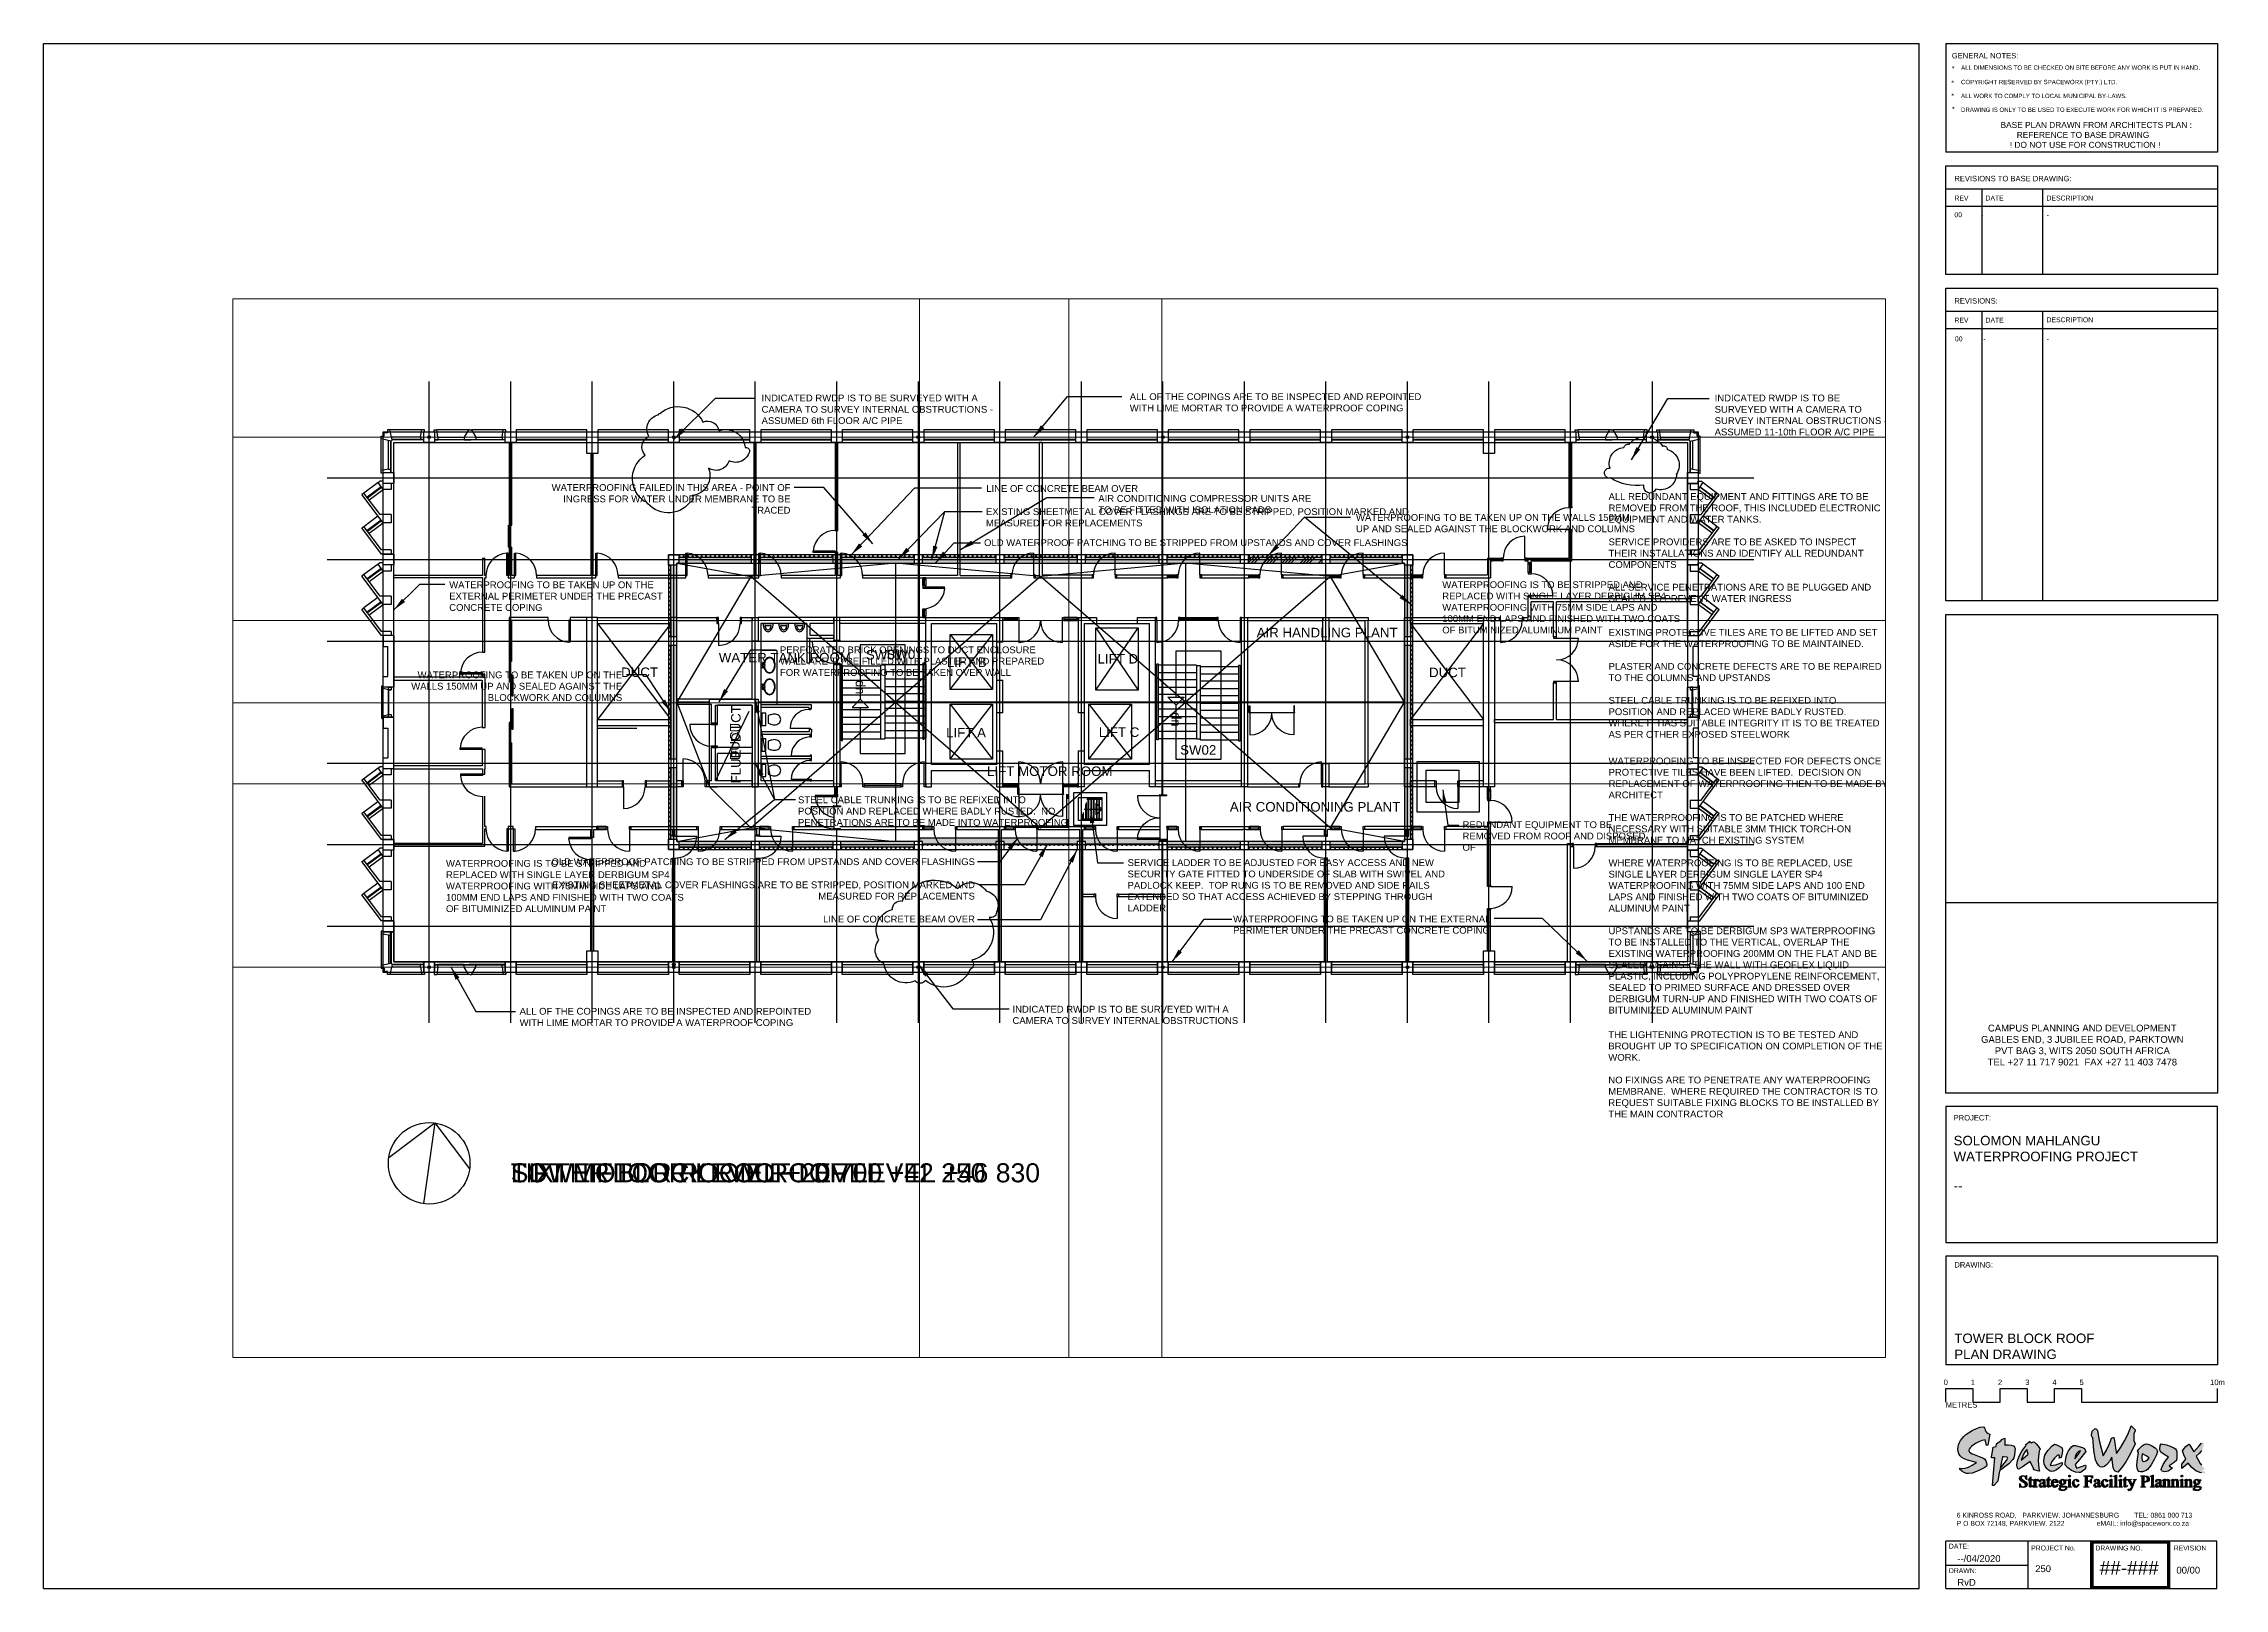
# Paper-space layout 'Tenth Floor' of a CAD drawing. Header units: millimetres. Extents: x 1 to 804, y 6 to 574.
# The model-space entities are those that its viewports show. They can reach past a viewport. Long polylines and large blocks are cut down to what shows.
import ezdxf
from ezdxf.enums import TextEntityAlignment as Align

# ---------------------------------------------------------------- set-up
doc = ezdxf.new("R2010")
doc.units = ezdxf.units.MM
doc.header["$XCLIPFRAME"] = 0
doc.set_wipeout_variables(frame=1)
doc.linetypes.add('PCENTRE', pattern=[50.8, 31.75, -6.35, 6.35, -6.35])
doc.linetypes.add('PCENTRE2', pattern=[28.575, 19.05, -3.175, 3.175, -3.175])
for name, color, linetype in [('Boundaries_and_building_grids', 140, 'PCENTRE2'), ('Lift Motor Room Roof - General', 7, 'Continuous'), ('Lift Motor Room Roof - Hatch', 7, 'Continuous'), ('Lift Motor Room Roof - Roofs', 7, 'Continuous'), ('Lift Motor Room Roof - Stairs', 7, 'Continuous'), ('Lift Motor Room Roof - Structural Members', 7, 'Continuous'), ('Lift Motor Room Roof - Text and Leaders', 7, 'Continuous'), ('Lift Motor Room Roof - Walls', 7, 'Continuous'), ('Roof - General', 7, 'Continuous'), ('Roof - Roofs', 7, 'Continuous'), ('Roof - Text and Leaders', 7, 'Continuous'), ('Sixth Floor - Doors Windows and Openings', 7, 'Continuous'), ('Sixth Floor - Multi-View Blocks', 7, 'Continuous'), ('Sixth Floor - Stairs', 7, 'Continuous'), ('Sixth Floor - Structural Members', 7, 'Continuous'), ('Sixth Floor - Text and Leaders', 7, 'Continuous'), ('Sixth Floor - Walls', 7, 'Continuous'), ('Title_Sheet', 1, 'Continuous')]:
    doc.layers.add(name, color=color, linetype=linetype)
doc.styles.add('_ArchAttributes', font='arial.ttf')
doc.styles.add('Arial1', font='arial.ttf')
doc.styles.add('Text_Style_1', font='arial.ttf', dxfattribs={"width": 0.999})
doc.dimstyles.new('ISO-25', dxfattribs={"dimtxt": 2.5, "dimasz": 2.5, "dimexe": 1.25, "dimexo": 0.625, "dimtad": 1, "dimtxsty": 'Standard', "dimcen": 2.5, "dimadec": 0, "dimazin": 0, "dimtfac": 1, "dimtmove": 0, "dimatfit": 3, "dimfxl": 1, "dimarcsym": 0})
picture_1 = doc.add_image_def('image1.jpg', size_in_pixel=(1027, 638))
pattern_1 = [(45, (1032.8, 3355.27), (-168.38, 168.38), []), (45, (1145.06, 3355.27), (-168.38, 168.38), [])]
pattern_2 = [(45, (-3357.2, 4224.77), (-168.38, 168.38), []), (45, (-3244.94, 4224.77), (-168.38, 168.38), [])]
pattern_3 = [(45, (-7477.2, 349.27), (-168.38, 168.38), []), (45, (-7364.94, 349.27), (-168.38, 168.38), [])]
pattern_4 = [(45, (8642.8, 4224.77), (-168.38, 168.38), []), (45, (8755.06, 4224.77), (-168.38, 168.38), [])]
pattern_5 = [(90, (0, 0), (-25, 2e-15), [0.25, -199.75]), (90, (0.98, 2.5), (-25, 2e-15), [0.25, -199.75]), (90, (1.955, 5), (-25, 2e-15), [0.25, -199.75]), (90, (2.917, 7.5), (-25, 2e-15), [0.25, -199.75]), (90, (3.862, 10), (-25, 2e-15), [0.25, -199.75]), (90, (4.782, 12.5), (-25, 2e-15), [0.25, -199.75]), (90, (5.675, 15), (-25, 2e-15), [0.25, -199.75]), (90, (6.53, 17.5), (-25, 2e-15), [0.25, -199.75]), (90, (7.348, 20), (-25, 2e-15), [0.25, -199.75]), (90, (8.117, 22.5), (-25, 2e-15), [0.25, -199.75]), (90, (8.84, 25), (-25, 2e-15), [0.25, -199.75]), (90, (9.505, 27.5), (-25, 2e-15), [0.25, -199.75]), (90, (10.113, 30), (-25, 2e-15), [0.25, -199.75]), (90, (10.658, 32.5), (-25, 2e-15), [0.25, -199.75]), (90, (11.137, 35), (-25, 2e-15), [0.25, -199.75]), (90, (11.547, 37.5), (-25, 2e-15), [0.25, -199.75]), (90, (11.887, 40), (-25, 2e-15), [0.25, -199.75]), (90, (12.155, 42.5), (-25, 2e-15), [0.25, -199.75]), (90, (12.345, 45), (-25, 2e-15), [0.25, -199.75]), (90, (12.463, 47.5), (-25, 2e-15), [0.25, -199.75]), (90, (12.5, 50), (-25, 2e-15), [0.25, -199.75]), (90, (0.98, 97.5), (-25, 2e-15), [0.25, -199.75]), (90, (1.955, 95), (-25, 2e-15), [0.25, -199.75]), (90, (2.917, 92.5), (-25, 2e-15), [0.25, -199.75]), (90, (3.862, 90), (-25, 2e-15), [0.25, -199.75]), (90, (4.782, 87.5), (-25, 2e-15), [0.25, -199.75]), (90, (5.675, 85), (-25, 2e-15), [0.25, -199.75]), (90, (6.53, 82.5), (-25, 2e-15), [0.25, -199.75]), (90, (7.348, 80), (-25, 2e-15), [0.25, -199.75]), (90, (8.117, 77.5), (-25, 2e-15), [0.25, -199.75]), (90, (8.84, 75), (-25, 2e-15), [0.25, -199.75]), (90, (9.505, 72.5), (-25, 2e-15), [0.25, -199.75]), (90, (10.113, 70), (-25, 2e-15), [0.25, -199.75]), (90, (10.658, 67.5), (-25, 2e-15), [0.25, -199.75]), (90, (11.137, 65), (-25, 2e-15), [0.25, -199.75]), (90, (11.547, 62.5), (-25, 2e-15), [0.25, -199.75]), (90, (11.887, 60), (-25, 2e-15), [0.25, -199.75]), (90, (12.155, 57.5), (-25, 2e-15), [0.25, -199.75]), (90, (12.345, 55), (-25, 2e-15), [0.25, -199.75]), (90, (12.463, 52.5), (-25, 2e-15), [0.25, -199.75]), (90, (-0.98, 102.5), (-25, 2e-15), [0.25, -199.75]), (90, (-1.955, 105), (-25, 2e-15), [0.25, -199.75]), (90, (-2.917, 107.5), (-25, 2e-15), [0.25, -199.75]), (90, (-3.862, 110), (-25, 2e-15), [0.25, -199.75]), (90, (-4.782, 112.5), (-25, 2e-15), [0.25, -199.75]), (90, (-5.675, 115), (-25, 2e-15), [0.25, -199.75]), (90, (-6.53, 117.5), (-25, 2e-15), [0.25, -199.75]), (90, (-7.348, 120), (-25, 2e-15), [0.25, -199.75]), (90, (-8.117, 122.5), (-25, 2e-15), [0.25, -199.75]), (90, (-8.84, 125), (-25, 2e-15), [0.25, -199.75]), (90, (-9.505, 127.5), (-25, 2e-15), [0.25, -199.75]), (90, (-10.113, 130), (-25, 2e-15), [0.25, -199.75]), (90, (-10.658, 132.5), (-25, 2e-15), [0.25, -199.75]), (90, (-11.137, 135), (-25, 2e-15), [0.25, -199.75]), (90, (-11.547, 137.5), (-25, 2e-15), [0.25, -199.75]), (90, (-11.887, 140), (-25, 2e-15), [0.25, -199.75]), (90, (-12.155, 142.5), (-25, 2e-15), [0.25, -199.75]), (90, (-12.345, 145), (-25, 2e-15), [0.25, -199.75]), (90, (-12.463, 147.5), (-25, 2e-15), [0.25, -199.75]), (90, (-12.5, 150), (-25, 2e-15), [0.25, -199.75]), (90, (-0.98, 197.5), (-25, 2e-15), [0.25, -199.75]), (90, (-1.955, 195), (-25, 2e-15), [0.25, -199.75]), (90, (-2.917, 192.5), (-25, 2e-15), [0.25, -199.75]), (90, (-3.862, 190), (-25, 2e-15), [0.25, -199.75]), (90, (-4.782, 187.5), (-25, 2e-15), [0.25, -199.75]), (90, (-5.675, 185), (-25, 2e-15), [0.25, -199.75]), (90, (-6.53, 182.5), (-25, 2e-15), [0.25, -199.75]), (90, (-7.348, 180), (-25, 2e-15), [0.25, -199.75]), (90, (-8.117, 177.5), (-25, 2e-15), [0.25, -199.75]), (90, (-8.84, 175), (-25, 2e-15), [0.25, -199.75]), (90, (-9.505, 172.5), (-25, 2e-15), [0.25, -199.75]), (90, (-10.113, 170), (-25, 2e-15), [0.25, -199.75]), (90, (-10.658, 167.5), (-25, 2e-15), [0.25, -199.75]), (90, (-11.137, 165), (-25, 2e-15), [0.25, -199.75]), (90, (-11.547, 162.5), (-25, 2e-15), [0.25, -199.75]), (90, (-11.887, 160), (-25, 2e-15), [0.25, -199.75]), (90, (-12.155, 157.5), (-25, 2e-15), [0.25, -199.75]), (90, (-12.345, 155), (-25, 2e-15), [0.25, -199.75]), (90, (-12.463, 152.5), (-25, 2e-15), [0.25, -199.75]), (90, (0, 100), (-25, 2e-15), [0.25, -199.75])]

psp = doc.layouts.new('Tenth Floor')

# ---------------------------------------------------------------- texts
at = {"layer": 'Title_Sheet', "color": 2, "attachment_point": 1, "style": 'Text_Style_1'}
for s, insert, char_height in [('GENERAL NOTES:', (703.39, 570.55), 2), ('BASE PLAN DRAWN FROM ARCHITECTS PLAN :\\P       REFERENCE TO BASE DRAWING\\P    ! DO NOT USE FOR CONSTRUCTION !', (721.32, 545.18), 2.2), ('REVISIONS TO BASE DRAWING:', (704.34, 525.33), 2), ('REVISIONS:', (704.34, 480.33), 2), ('PROJECT:', (704.06, 179.77), 2), ('DRAWING:', (704.34, 125.66), 2), ('--/04/2020', (705.43, 17.83), 2.5), ('RvD', (705.43, 9.06), 2.5), ('250', (734.08, 14.09), 2.5), ('00/00', (786.05, 13.55), 2.5)]:
    psp.add_mtext(s, dxfattribs=dict(at, insert=insert, char_height=char_height))
at = {"layer": 'Title_Sheet', "color": 1, "style": 'Text_Style_1'}
for s, insert, char_height, attachment_point in [('*', (703.39, 565.78), 1.8, 1), ('ALL DIMENSIONS TO BE CHECKED ON SITE BEFORE ANY WORK IS PUT IN HAND.', (706.8, 565.95), 1.6, 1), ('*', (703.24, 560.49), 1.8, 1), ('*', (703.24, 555.71), 1.8, 1), ('ALL WORK TO COMPLY TO LOCAL MUNICIPAL BY-LAWS.', (706.8, 555.54), 1.6, 1), ('COPYRIGHT RESERVED BY SPACEWORX (PTY.) LTD.', (706.8, 560.66), 1.6, 1), ('*', (703.46, 550.8), 1.8, 1), ('DRAWING IS ONLY TO BE USED TO EXECUTE WORK FOR WHICH IT IS PREPARED.', (706.8, 550.46), 1.6, 1), ('REV         DATE', (704.37, 518.06), 1.8, 1), ('DESCRIPTION', (738.26, 518.06), 1.8, 1), ('00          -', (704.37, 511.91), 1.8, 1), ('-', (738.26, 511.9), 1.8, 1), ('REV         DATE', (704.37, 473.15), 1.8, 1), ('00           -', (704.54, 466.26), 1.8, 1), ('DESCRIPTION', (738.26, 473.27), 1.8, 1), ('-', (738.26, 466.26), 1.8, 1), ('0', (701.17, 80.4), 2, 8), ('1', (711.17, 80.4), 2, 8), ('2', (721.17, 80.4), 2, 8), ('3', (731.17, 80.4), 2, 8), ('4', (741.17, 80.4), 2, 8), ('5', (751.17, 80.4), 2, 8), ('10m', (801.17, 80.4), 2, 8), ('METRES', (701.17, 74.11), 2, 1), ('DATE:', (702.33, 22.02), 1.8, 1), ('PROJECT No.', (732.6, 21.35), 1.8, 1), ('DRAWING NO.', (756.23, 21.35), 1.8, 1), ('REVISION', (785.07, 21.35), 1.8, 1), ('DRAWN:', (702.33, 13.02), 1.8, 1)]:
    psp.add_mtext(s, dxfattribs=dict(at, insert=insert, char_height=char_height, attachment_point=attachment_point))
at = {"layer": 'Title_Sheet', "color": 2, "linetype": 'Continuous', "lineweight": -3, "insert": (751.42, 217.17), "char_height": 2.5, "attachment_point": 2, "style": 'Arial1'}
psp.add_mtext('\\PCAMPUS PLANNING AND DEVELOPMENT \\PGABLES END, 3 JUBILEE ROAD, PARKTOWN \\PPVT BAG 3, WITS 2050 SOUTH AFRICA\\PTEL +27 11 717 9021  FAX +27 11 403 7478', dxfattribs=at)
at = {"layer": 'Title_Sheet', "color": 3, "style": 'Text_Style_1'}
for s, insert, char_height, attachment_point in [('SOLOMON MAHLANGU \\PWATERPROOFING PROJECT', (704.06, 172.11), 3.5, 1), ('--', (704.06, 155.46), 3.5, 1), ('TOWER BLOCK ROOF', (704.31, 99.36), 3.5, 1), ('PLAN DRAWING', (704.31, 93.49), 3.5, 1), ('##-###', (768.68, 13.18), 5, 5)]:
    psp.add_mtext(s, dxfattribs=dict(at, insert=insert, char_height=char_height, attachment_point=attachment_point))
at = {"layer": 'Title_Sheet', "color": 1, "insert": (705.2, 33.43), "char_height": 1.8, "width": 100.5761, "attachment_point": 1, "style": 'Text_Style_1'}
psp.add_mtext('6 KINROSS ROAD,   PARKVIEW. JOHANNESBURG        TEL: 0861 000 713\\PP O BOX 72148, PARKVIEW. 2122                 eMAIL: info@spaceworx.co.za', dxfattribs=at)

msp = doc.modelspace()

# ---------------------------------------------------------------- texts
at = {"layer": 'Lift Motor Room Roof - Text and Leaders', "color": 2, "linetype": 'Continuous', "style": 'Arial1'}
for s, insert, char_height, attachment_point in [('LINE OF CONCRETE BEAM OVER', (-3034, 8013, 46830), 250, 1), ('OLD WATERPROOF PATCHING TO BE STRIPPED FROM UPSTANDS AND COVER FLASHINGS', (-3114, 6021, 46830), 250, 1), ('OLD WATERPROOF PATCHING TO BE STRIPPED FROM UPSTANDS AND COVER FLASHINGS', (-3450, -5718, 46830), 250, 3), ('LINE OF CONCRETE BEAM OVER', (-3450, -7830, 46830), 250, 3), ('LIFT MOTOR ROOM ROOF LEVEL +46 830', (-20533, -16940, 46830), 700, 1)]:
    msp.add_mtext(s, dxfattribs=dict(at, insert=insert, char_height=char_height, attachment_point=attachment_point))
at = {"layer": 'Lift Motor Room Roof - Text and Leaders', "color": 2, "linetype": 'Continuous', "char_height": 250, "style": 'Arial1'}
for s, insert, width, attachment_point in [('ALL REDUNDANT EQUIPMENT AND FITTINGS ARE TO BE REMOVED FROM THE ROOF, THIS INCLUDED ELECTRONIC EQUIPMENT AND WATER TANKS.  \\P\\PSERVICE PROVIDERS ARE TO BE ASKED TO INSPECT THEIR INSTALLATIONS AND IDENTIFY ALL REDUNDANT COMPONENTS \\P\\PALL SERVICE PENETRATIONS ARE TO BE PLUGGED AND SEALED TO PREVENT WATER INGRESS', (19867, 7717, 46830), 9990.14, 1), ('EXISTING SHEETMETAL COVER FLASHINGS ARE TO BE STRIPPED, POSITION MARKED AND MEASURED FOR REPLACEMENTS', (-3045, 7162, 46830), 15657.48, 1), ('EXISTING PROTECTIVE TILES ARE TO BE LIFTED AND SET ASIDE FOR THE WATERPROOFING TO BE MAINTAINED.\\P\\PPLASTER AND CONCRETE DEFECTS ARE TO BE REPAIRED TO THE COLUMNS AND UPSTANDS\\P\\PSTEEL CABLE TRUNKING IS TO BE REFIXED INTO POSITION AND REPLACED WHERE BADLY RUSTED.  WHERE IT HAS SUITABLE INTEGRITY IT IS TO BE TREATED AS PER OTHER EXPOSED STEELWORK', (19867, 2718, 46830), 10073.72, 1), ('PERFORATED BRICK OPENINGS TO DUCT ENCLOSURE WALL ARE TO BE FILLED WITH PLASTER AND PREPARED FOR WATERPROOFING TO BE TAKEN OVER WALL', (-10623, 2078, 46830), 10292.37, 1), ('WATERPROOFING TO BE INSPECTED FOR DEFECTS ONCE PROTECTIVE TILES HAVE BEEN LIFTED.  DECISION ON REPLACEMENT OF WATERPROOFING THEN TO BE MADE BY ARCHITECT\\P\\PTHE WATERPROOFING IS TO BE PATCHED WHERE NECESSARY WITH SUITABLE 3MM THICK TORCH-ON MEMBRANE TO MATCH EXISTING SYSTEM\\P\\PWHERE WATERPROOFING IS TO BE REPLACED, USE SINGLE LAYER DERBIGUM SINGLE LAYER SP4 WATERPROOFING WITH 75MM SIDE LAPS AND 100 END LAPS AND FINISHED WITH TWO COATS OF BITUMINIZED ALUMINUM PAINT\\P\\PUPSTANDS ARE TO BE DERBIGUM SP3 WATERPROOFING TO BE INSTALLED TO THE VERTICAL, OVERLAP THE EXISTING WATERPROOFING 200MM ON THE FLAT AND BE SEALED AGAINST THE WALL WITH GEOFLEX LIQUID PLASTIC, INCLUDING POLYPROPYLENE REINFORCEMENT, SEALED TO PRIMED SURFACE AND DRESSED OVER DERBIGUM TURN-UP AND FINISHED WITH TWO COATS OF BITUMINIZED ALUMINUM PAINT', (19867, -2010, 46830), 10310.43, 1), ('SERVICE LADDER TO BE ADJUSTED FOR EASY ACCESS AND NEW SECURITY GATE FITTED TO UNDERSIDE OF SLAB WITH SWIVEL AND PADLOCK KEEP.  TOP RUNG IS TO BE REMOVED AND SIDE RAILS EXTENDED SO THAT ACCESS ACHIEVED BY STEPPING THROUGH LADDER', (2167, -5752, 46830), 11702.92, 1), ('EXISTING SHEETMETAL COVER FLASHINGS ARE TO BE STRIPPED, POSITION MARKED AND MEASURED FOR REPLACEMENTS', (-3450, -6569, 46830), 15657.48, 3), ('THE LIGHTENING PROTECTION IS TO BE TESTED AND BROUGHT UP TO SPECIFICATION ON COMPLETION OF THE WORK.  \\P\\PNO FIXINGS ARE TO PENETRATE ANY WATERPROOFING MEMBRANE.  WHERE REQUIRED THE CONTRACTOR IS TO REQUEST SUITABLE FIXING BLOCKS TO BE INSTALLED BY THE MAIN CONTRACTOR', (19860, -12084, 46830), 10148.76, 1)]:
    msp.add_mtext(s, dxfattribs=dict(at, insert=insert, width=width, attachment_point=attachment_point))
at = {"layer": 'Lift Motor Room Roof - Text and Leaders', "color": 1, "linetype": 'Continuous', "insert": (-12108, -2110, 46830), "char_height": 350, "attachment_point": 7, "rotation": 90, "style": 'Arial1'}
msp.add_mtext('DUCT', dxfattribs=at)
at = {"layer": 'Roof - Text and Leaders', "color": 2, "linetype": 'Continuous', "char_height": 250, "style": 'Arial1'}
for s, insert, width, attachment_point in [('INDICATED RWDP IS TO BE SURVEYED WITH A CAMERA TO SURVEY INTERNAL OBSTRUCTIONS - ASSUMED 6th FLOOR A/C PIPE', (-11301, 11344, 42250), 9136.61, 1), ('ALL OF THE COPINGS ARE TO BE INSPECTED AND REPOINTED WITH LIME MORTAR TO PROVIDE A WATERPROOF COPING', (2248, 11392, 42250), 11649.11, 1), ('INDICATED RWDP IS TO BE SURVEYED WITH A CAMERA TO SURVEY INTERNAL OBSTRUCTIONS - ASSUMED 11-10th FLOOR A/C PIPE', (23772, 11344, 42250), 6477.28, 1), ('WATERPROOFING FAILED IN THIS AREA - POINT OF INGRESS FOR WATER UNDER MEMBRANE TO BE TRACED', (-10239, 8048, 42250), 8813.9, 3), ('AIR CONDITIONING COMPRESSOR UNITS ARE TO BE FITTED WITH ISOLATION PADS', (1090, 7648, 42250), 8377.68, 1), ('WATERPROOFING TO BE TAKEN UP ON THE WALLS 150MM UP AND SEALED AGAINST THE BLOCKWORK AND COLUMNS', (10573, 6948, 42250), 10484.44, 1), ('WATERPROOFING TO BE TAKEN UP ON THE EXTERNAL PERIMETER UNDER THE PRECAST CONCRETE COPING', (-22797, 4470, 42250), 7927.51, 1), ('WATERPROOFING IS TO BE STRIPPED AND REPLACED WITH SINGLE LAYER DERBIGUM SP4 WATERPROOFING WITH 75MM SIDE LAPS AND 100MM END LAPS AND FINISHED WITH TWO COATS OF BITUMINIZED ALUMINUM PAINT', (13748, 4474, 42250), 9018.88, 1), ('WATERPROOFING TO BE TAKEN UP ON THE WALLS 150MM UP AND SEALED AGAINST THE BLOCKWORK AND COLUMNS', (-16432, 1156, 42250), 7884.66, 3), ('REDUNDANT EQUIPMENT TO BE REMOVED FROM ROOF AND DISPOSED OF', (14494, -4357, 42250), 6973.49, 1), ('WATERPROOFING IS TO BE STRIPPED AND REPLACED WITH SINGLE LAYER DERBIGUM SP4 WATERPROOFING WITH 75MM SIDE LAPS AND 100MM END LAPS AND FINISHED WITH TWO COATS OF BITUMINIZED ALUMINUM PAINT', (-22916, -5780, 42250), 9018.88, 1), ('WATERPROOFING TO BE TAKEN UP ON THE EXTERNAL PERIMETER UNDER THE PRECAST CONCRETE COPING', (6050, -7826, 42250), 10492.93, 1), ('ALL OF THE COPINGS ARE TO BE INSPECTED AND REPOINTED WITH LIME MORTAR TO PROVIDE A WATERPROOF COPING', (-20206, -11221, 42250), 11649.11, 1), ('INDICATED RWDP IS TO BE SURVEYED WITH A CAMERA TO SURVEY INTERNAL OBSTRUCTIONS', (-2068, -11146, 42250), 9136.61, 1)]:
    msp.add_mtext(s, dxfattribs=dict(at, insert=insert, width=width, attachment_point=attachment_point))
at = {"layer": 'Roof - Text and Leaders', "color": 1, "linetype": 'Continuous', "char_height": 350, "attachment_point": 7, "style": 'Arial1'}
for s, insert in [('AIR HANDLING PLANT', (6917, 2408, 42250)), ('WATER TANK ROOM', (-12876, 1487, 42250)), ('SW01', (-6704, 1605, 42250)), ('LIFT MOTOR ROOM', (-3004, -2693, 42250)), ('AIR CONDITIONING PLANT', (5930, -4004, 42250))]:
    msp.add_mtext(s, dxfattribs=dict(at, insert=insert))
at = {"layer": 'Roof - Text and Leaders', "color": 1, "char_height": 350, "attachment_point": 7, "rotation": 90, "style": 'Arial1'}
for s, insert in [('DUCT', (-12067, -1441, 42250)), ('FLUE', (-12067, -2962, 42150))]:
    msp.add_mtext(s, dxfattribs=dict(at, insert=insert))
at = {"layer": 'Roof - Text and Leaders', "color": 2, "linetype": 'Continuous', "insert": (-20533, -16940, 42250), "char_height": 700, "attachment_point": 1, "style": 'Arial1'}
msp.add_mtext('TOWER BLOCK ROOF LEVEL +42 250', dxfattribs=at)
at = {"layer": 'Sixth Floor - Stairs', "color": 1, "linetype": 'Continuous', "lineweight": -3}
for p in [(-7571, 317, 20700), (4049, -866, 20700)]:
    msp.add_text('up', height=347.7, rotation=90, dxfattribs=at).set_placement(p)
at = {"layer": 'Sixth Floor - Text and Leaders', "color": 1, "linetype": 'Continuous', "char_height": 350, "attachment_point": 7, "style": 'Arial1'}
for s, insert in [('SW01', (-7463, 1590, 20700)), ('LIFT B', (-4486, 1323, 20700)), ('LIFT D', (1062, 1449, 20700)), ('DUCT', (-16470, 948, 20700)), ('DUCT', (13261, 942, 20700)), ('LIFT A', (-4512, -1270, 20700)), ('LIFT C', (1107, -1257, 20700)), ('SW02', (4101, -1911, 20700))]:
    msp.add_mtext(s, dxfattribs=dict(at, insert=insert))
at = {"layer": 'Sixth Floor - Text and Leaders', "color": 1, "char_height": 350, "attachment_point": 7, "rotation": 90, "style": 'Arial1'}
for s, insert in [('DUCT', (-12067, -1441, 10350)), ('FLUE', (-12067, -2962, 10350))]:
    msp.add_mtext(s, dxfattribs=dict(at, insert=insert))
at = {"layer": 'Sixth Floor - Text and Leaders', "color": 2, "linetype": 'Continuous', "lineweight": -3, "insert": (-20533, -16940, 20700), "char_height": 700, "attachment_point": 1, "style": 'Arial1'}
msp.add_mtext('SIXTH FLOOR LEVEL +20 700', dxfattribs=at)

# ---------------------------------------------------------------- blocks, each defined once
blk = doc.blocks.new('wc8')
for p, q in [((170, -272), (-280, -272)), ((-280, -272), (-280, -422)), ((-280, -422), (170, -422)), ((-185, -186), (75, -186)), ((170, -422), (170, -272))]:
    blk.add_line(p, q)
for centre, radius, start, end in [((28, 44), 280, 160.86188, 180), ((28, 44), 280, 180, 199.13812), ((-12, 58), 237, 140.04387, 160.86188), ((-38, 80), 203, 116.3082, 140.04387), ((-55, 113), 166, 90, 116.3082), ((-55, 113), 166, 63.6918, 90), ((-71, 80), 203, 39.95613, 63.6918), ((-97, 58), 237, 19.13812, 39.95613), ((-138, 44), 280, 0, 19.13812), ((-138, 44), 280, 340.86188, 0), ((341, 71), 589, 191.5799, 204.76911), ((-38, -46), 203, 219.95613, 223.77423), ((-71, -46), 203, 316.22577, 320.04387), ((-451, 71), 589, 335.23089, 348.4201)]:
    blk.add_arc(centre, radius, start, end)
blk = doc.blocks.new('whb4')
for points in [[(-13, 51, 0.061744), (-110, 35, 0.08403), (-200, -10, 0.106518), (-265, -82, 0.130631), (-285, -158, 0.130631), (-265, -235, 0.106518), (-200, -307, 0.08403), (-110, -351, 0.072981), (5, -368, 0.072981), (119, -351, 0.08403), (210, -307, 0.106518), (274, -235, 0.130631), (295, -158, 0.130631)], [(-11, 31, 0.062468), (-104, 16, 0.08403), (-189, -26, 0.106518), (-248, -92, 0.130631), (-265, -158, 0.130631), (-248, -225, 0.106518), (-189, -291, 0.08403), (-104, -332, 0.072981), (5, -348, 0.072981), (114, -332, 0.08403), (198, -291, 0.106518), (257, -225, 0.130631), (275, -158, 0.130631)], [(275, -158, 0.130631), (257, -92, 0.106518), (198, -26, 0.08403), (114, 16, 0.063409), (19, 32, 0.072981)], [(295, -158, 0.130631), (274, -82, 0.106518), (210, -10, 0.08403), (119, 35, 0.062212), (22, 51, 0.072981)]]:
    blk.add_lwpolyline(points, format="xyb")
for points in [[(-93, 84), (-93, 84), (-93, 91), (-86, 98), (-82, 102), (-72, 102), (-65, 102), (-58, 98), (-54, 91), (-54, 84), (-54, 77), (-58, 70), (-65, 67), (-72, 67), (-82, 67), (-86, 70), (-93, 77), (-93, 84)], [(-93, 84), (-93, 74), (-86, 70), (-82, 63), (-72, 63), (-65, 63), (-58, 70), (-54, 74), (-54, 84), (-54, 91), (-58, 98), (-65, 102), (-72, 102), (-82, 102), (-86, 98), (-93, 91), (-93, 84)], [(-19, 112), (-19, 112), (-9, 7), (-9, 4), (-5, 4), (-2, 0), (2, 0), (9, 0), (12, 4), (16, 4), (16, 7), (30, 112), (30, 116), (23, 116), (16, 119), (5, 119), (-5, 119), (-12, 119), (-16, 116), (-19, 112)], [(61, 84), (65, 74), (68, 70), (76, 63), (83, 63), (93, 63), (100, 70), (104, 74), (104, 84), (104, 91), (100, 98), (93, 102), (83, 102), (76, 102), (68, 98), (65, 91), (61, 84)], [(65, 84), (65, 91), (68, 98), (76, 102), (83, 102), (90, 102), (97, 98), (100, 91), (100, 84), (100, 77), (97, 70), (90, 67), (83, 67), (76, 67), (68, 70), (65, 77), (65, 84)]]:
    blk.add_lwpolyline(points)
blk = doc.blocks.new('UR3')
for p, q in [((-208, 154), (165, 154)), ((-117, 85), (74, 85))]:
    blk.add_line(p, q)
blk.add_lwpolyline([(-208, 154, 0.062798), (-193, 37, 0.0766), (-153, -55, 0.107143), (-88, -122, 0.147074), (-22, -142, 0.147074), (44, -122, 0.107143), (110, -55, 0.0766), (149, 37, 0.062798), (165, 154, 0.06357)], format="xyb")
for centre, radius, start, end in [((-117, 65), 20, 90, 194.63688), ((121, 127), 267, 194.63688, 211.14449), ((-165, 127), 267, 328.85551, 345.36312), ((74, 65), 20, 345.36312, 90), ((50, 78), 180, 209.43686, 232.38366), ((-22, -7), 69.4, 236.53302, 270), ((-22, -7), 69.4, 270, 303.46698), ((-93, 78), 180, 307.61634, 330.56314)]:
    blk.add_arc(centre, radius, start, end)
blk = doc.blocks.new('Door')
at = {"layer": 'Roof - General', "color": 3, "linetype": 'Continuous', "style": '_ArchAttributes', "flags": 1}
for tag, p in [('Elevation Symbol', (0, 110)), ('Head Height', (0, 110)), ('Reference', (0, 111, 286)), ('Height', (0, 110)), ('Width', (0, 110)), ('Type', (0, 110))]:
    blk.add_attdef(tag, text='', height=50, dxfattribs=at).set_placement(p, align=Align.MIDDLE_CENTER)
at = {"color": 9, "linetype": 'Continuous'}
blk.add_wipeout([(-839, 0), (838, 0), (838, 220), (-839, 220)], dxfattribs=at).dxf.layer = 'Roof - General'
at = {"linetype": 'Continuous'}
h = blk.add_hatch(dxfattribs=at)
h.set_pattern_fill('ANSI32', color=12, scale=25)
h.set_pattern_definition(pattern_1)
h.paths.add_polyline_path([(-839, 220), (-839, 0), (-839, 0)])
h = blk.add_hatch(dxfattribs=at)
h.set_pattern_fill('ANSI32', color=12, scale=25)
h.set_pattern_definition(pattern_1)
h.paths.add_polyline_path([(838, 220), (838, 0), (838, 0)])
at = {"layer": 'Roof - General', "color": 2, "linetype": 'Continuous'}
for p, q in [((-839, 0), (-839, -20)), ((-839, 240), (-807, 240)), ((-839, 220), (-839, 240)), ((-807, 240), (-807, -20)), ((806, 240), (806, -20)), ((838, 240), (806, 240)), ((838, 220), (838, 240)), ((838, 0), (838, -20)), ((-839, -20), (-807, -20)), ((-807, -20), (-807, -827)), ((838, -20), (806, -20)), ((806, -20), (806, -827))]:
    blk.add_line(p, q, dxfattribs=at)
at = {"layer": 'Roof - General', "color": 3, "linetype": 'Continuous'}
for p, q in [((-839, 0), (-839, 220)), ((838, 0), (838, 220))]:
    blk.add_line(p, q, dxfattribs=at)
at = {"layer": 'Roof - General', "color": 1, "linetype": 'Continuous'}
blk.add_line((-807, 0), (806, 0), dxfattribs=at)
at = {"layer": 'Roof - General', "color": 2, "linetype": 'Continuous'}
blk.add_arc((-809, -19), 809, 187.4292, 359.92855, dxfattribs=at)
at = {"layer": 'Roof - General', "color": 2, "linetype": 'Continuous', "extrusion": (0, 0, -1)}
blk.add_arc((-807, -20), 806, 270, 0, dxfattribs=at)
blk = doc.blocks.new('Door1')
at = {"layer": 'Roof - General', "color": 3, "linetype": 'Continuous', "lineweight": -3, "style": '_ArchAttributes', "flags": 1}
for tag, p in [('Elevation Symbol', (110, 0)), ('Head Height', (110, 0)), ('Reference', (111, 0, 286)), ('Height', (110, 0)), ('Width', (110, 0)), ('Type', (110, 0))]:
    blk.add_attdef(tag, text='', height=50, dxfattribs=at).set_placement(p, align=Align.MIDDLE_CENTER)
at = {"color": 9, "linetype": 'Continuous', "lineweight": -3}
blk.add_wipeout([(0, 838), (0, -838), (220, -838), (220, 838)], dxfattribs=at).dxf.layer = 'Roof - General'
at = {"linetype": 'Continuous', "lineweight": -3}
h = blk.add_hatch(dxfattribs=at)
h.set_pattern_fill('ANSI32', color=12, scale=25)
h.set_pattern_definition(pattern_2)
h.paths.add_polyline_path([(220, 838), (0, 838), (0, 838)])
h = blk.add_hatch(dxfattribs=at)
h.set_pattern_fill('ANSI32', color=12, scale=25)
h.set_pattern_definition(pattern_2)
h.paths.add_polyline_path([(220, -838), (0, -838), (0, -838)])
at = {"layer": 'Roof - General', "color": 2, "linetype": 'Continuous', "lineweight": -3}
for p, q in [((-20, 806), (-826, 806)), ((-20, 838), (-20, 806)), ((0, 838), (-20, 838)), ((240, 806), (-20, 806)), ((220, 838), (240, 838)), ((240, 838), (240, 806)), ((-20, -806), (-826, -806)), ((-20, -838), (-20, -806)), ((240, -806), (-20, -806)), ((0, -838), (-20, -838)), ((220, -838), (240, -838)), ((240, -838), (240, -806))]:
    blk.add_line(p, q, dxfattribs=at)
at = {"layer": 'Roof - General', "color": 3, "linetype": 'Continuous', "lineweight": -3}
for p, q in [((0, 838), (220, 838)), ((0, -838), (220, -838))]:
    blk.add_line(p, q, dxfattribs=at)
at = {"layer": 'Roof - General', "color": 1, "linetype": 'Continuous', "lineweight": -3}
blk.add_line((0, 806), (0, -806), dxfattribs=at)
at = {"layer": 'Roof - General', "color": 2, "linetype": 'Continuous', "lineweight": -3}
blk.add_arc((-20, 806), 807, 180, 270, dxfattribs=at)
at = {"layer": 'Roof - General', "color": 2, "linetype": 'Continuous', "lineweight": -3, "extrusion": (0, 0, -1)}
blk.add_arc((20, -806), 806, 0, 90, dxfattribs=at)
blk = doc.blocks.new('Door2')
at = {"layer": 'Roof - General', "color": 3, "linetype": 'Continuous', "lineweight": -3, "style": '_ArchAttributes', "flags": 1}
for tag, p in [('Elevation Symbol', (0, 110)), ('Head Height', (0, 110)), ('Reference', (0, 111.5, 286)), ('Height', (0, 110)), ('Width', (0, 110)), ('Type', (0, 110))]:
    blk.add_attdef(tag, text='', height=50, dxfattribs=at).set_placement(p, align=Align.MIDDLE_CENTER)
at = {"color": 9, "linetype": 'Continuous', "lineweight": -3}
blk.add_wipeout([(-838.5, 0), (838.5, 0), (838.5, 220), (-838.5, 220)], dxfattribs=at).dxf.layer = 'Roof - General'
at = {"linetype": 'Continuous', "lineweight": -3}
h = blk.add_hatch(dxfattribs=at)
h.set_pattern_fill('ANSI32', color=12, scale=25)
h.set_pattern_definition(pattern_3)
h.paths.add_polyline_path([(-838.5, 220), (-838.5, 0), (-838.5, 0)])
h = blk.add_hatch(dxfattribs=at)
h.set_pattern_fill('ANSI32', color=12, scale=25)
h.set_pattern_definition(pattern_3)
h.paths.add_polyline_path([(838.5, 220), (838.5, 0), (838.5, 0)])
at = {"layer": 'Roof - General', "color": 2, "linetype": 'Continuous', "lineweight": -3}
for p, q in [((-838.5, 240), (-806.5, 240)), ((-838.5, 220), (-838.5, 240)), ((-806.5, 240), (-806.5, -20)), ((838.5, 240), (806.5, 240)), ((806.5, 240), (806.5, -20)), ((838.5, 220), (838.5, 240)), ((838.5, 0), (838.5, -20)), ((-838.5, 0), (-838.5, -20)), ((-838.5, -20), (-806.5, -20)), ((-806.5, -20), (-806.5, -826.5)), ((838.5, -20), (806.5, -20)), ((806.5, -20), (806.5, -826.5))]:
    blk.add_line(p, q, dxfattribs=at)
at = {"layer": 'Roof - General', "color": 3, "linetype": 'Continuous', "lineweight": -3}
for p, q in [((-838.5, 0), (-838.5, 220)), ((838.5, 0), (838.5, 220))]:
    blk.add_line(p, q, dxfattribs=at)
at = {"layer": 'Roof - General', "color": 1, "linetype": 'Continuous', "lineweight": -3}
blk.add_line((-806.5, 0), (806.5, 0), dxfattribs=at)
at = {"layer": 'Roof - General', "color": 2, "linetype": 'Continuous', "lineweight": -3}
blk.add_arc((-806.5, -20), 806.5, 270, 0, dxfattribs=at)
at = {"layer": 'Roof - General', "color": 2, "linetype": 'Continuous', "lineweight": -3, "extrusion": (0, 0, -1)}
blk.add_arc((-806.5, -20), 806.5, 270, 0, dxfattribs=at)
blk = doc.blocks.new('Door3')
at = {"layer": 'Roof - General', "color": 3, "linetype": 'Continuous', "lineweight": -3, "style": '_ArchAttributes', "flags": 1}
for tag, p in [('Elevation Symbol', (110, 0)), ('Head Height', (110, 0)), ('Reference', (111.5, 0, 286)), ('Height', (110, 0)), ('Width', (110, 0)), ('Type', (110, 0))]:
    blk.add_attdef(tag, text='', height=50, dxfattribs=at).set_placement(p, align=Align.MIDDLE_CENTER)
at = {"color": 9, "linetype": 'Continuous', "lineweight": -3}
blk.add_wipeout([(0, 438.5), (0, -438.5), (220, -438.5), (220, 438.5)], dxfattribs=at).dxf.layer = 'Roof - General'
at = {"linetype": 'Continuous', "lineweight": -3}
h = blk.add_hatch(dxfattribs=at)
h.set_pattern_fill('ANSI32', color=12, scale=25)
h.set_pattern_definition(pattern_4)
h.paths.add_polyline_path([(220, 438.5), (0, 438.5), (0, 438.5)])
h = blk.add_hatch(dxfattribs=at)
h.set_pattern_fill('ANSI32', color=12, scale=25)
h.set_pattern_definition(pattern_4)
h.paths.add_polyline_path([(220, -438.5), (0, -438.5), (0, -438.5)])
at = {"layer": 'Roof - General', "color": 2, "linetype": 'Continuous', "lineweight": -3}
for p, q in [((-20, 406.5), (-833, 406.5)), ((-20, 438.5), (-20, 406.5)), ((0, 438.5), (-20, 438.5)), ((240, 406.5), (-20, 406.5)), ((220, 438.5), (240, 438.5)), ((240, 438.5), (240, 406.5)), ((-20, -438.5), (-20, -406.5)), ((240, -406.5), (-20, -406.5)), ((0, -438.5), (-20, -438.5)), ((220, -438.5), (240, -438.5)), ((240, -438.5), (240, -406.5))]:
    blk.add_line(p, q, dxfattribs=at)
at = {"layer": 'Roof - General', "color": 3, "linetype": 'Continuous', "lineweight": -3}
for p, q in [((0, 438.5), (220, 438.5)), ((0, -438.5), (220, -438.5))]:
    blk.add_line(p, q, dxfattribs=at)
at = {"layer": 'Roof - General', "color": 1, "linetype": 'Continuous', "lineweight": -3}
blk.add_line((0, 406.5), (0, -406.5), dxfattribs=at)
at = {"layer": 'Roof - General', "color": 2, "linetype": 'Continuous', "lineweight": -3}
blk.add_arc((-20, 406.5), 813, 180, 270, dxfattribs=at)

# ---------------------------------------------------------------- hatches: boundary and pattern name
at = {"layer": 'Lift Motor Room Roof - Hatch', "linetype": 'Continuous', "lineweight": -3}
h = msp.add_hatch(dxfattribs=at)
h.set_pattern_fill('GENERAL', color=8, scale=25, style=0)
h.set_pattern_definition(pattern_5)
h.paths.add_polyline_path([(-14643, 5071), (-14643, 2428), (-14423, 2428), (-14423, 5071)])
h = msp.add_hatch(dxfattribs=at)
h.set_pattern_fill('GENERAL', color=8, scale=25, style=0)
h.set_pattern_definition([(90, (-3000, -2e-12), (-25, 2e-15), [0.25, -199.75]), (90, (-2999.02, 2.5), (-25, 2e-15), [0.25, -199.75]), (90, (-2998.045, 5), (-25, 2e-15), [0.25, -199.75]), (90, (-2997.082, 7.5), (-25, 2e-15), [0.25, -199.75]), (90, (-2996.137, 10), (-25, 2e-15), [0.25, -199.75]), (90, (-2995.218, 12.5), (-25, 2e-15), [0.25, -199.75]), (90, (-2994.325, 15), (-25, 2e-15), [0.25, -199.75]), (90, (-2993.47, 17.5), (-25, 2e-15), [0.25, -199.75]), (90, (-2992.653, 20), (-25, 2e-15), [0.25, -199.75]), (90, (-2991.883, 22.5), (-25, 2e-15), [0.25, -199.75]), (90, (-2991.16, 25), (-25, 2e-15), [0.25, -199.75]), (90, (-2990.495, 27.5), (-25, 2e-15), [0.25, -199.75]), (90, (-2989.887, 30), (-25, 2e-15), [0.25, -199.75]), (90, (-2989.343, 32.5), (-25, 2e-15), [0.25, -199.75]), (90, (-2988.863, 35), (-25, 2e-15), [0.25, -199.75]), (90, (-2988.452, 37.5), (-25, 2e-15), [0.25, -199.75]), (90, (-2988.113, 40), (-25, 2e-15), [0.25, -199.75]), (90, (-2987.845, 42.5), (-25, 2e-15), [0.25, -199.75]), (90, (-2987.655, 45), (-25, 2e-15), [0.25, -199.75]), (90, (-2987.537, 47.5), (-25, 2e-15), [0.25, -199.75]), (90, (-2987.5, 50), (-25, 2e-15), [0.25, -199.75]), (90, (-2999.02, 97.5), (-25, 2e-15), [0.25, -199.75]), (90, (-2998.045, 95), (-25, 2e-15), [0.25, -199.75]), (90, (-2997.082, 92.5), (-25, 2e-15), [0.25, -199.75]), (90, (-2996.137, 90), (-25, 2e-15), [0.25, -199.75]), (90, (-2995.218, 87.5), (-25, 2e-15), [0.25, -199.75]), (90, (-2994.325, 85), (-25, 2e-15), [0.25, -199.75]), (90, (-2993.47, 82.5), (-25, 2e-15), [0.25, -199.75]), (90, (-2992.653, 80), (-25, 2e-15), [0.25, -199.75]), (90, (-2991.883, 77.5), (-25, 2e-15), [0.25, -199.75]), (90, (-2991.16, 75), (-25, 2e-15), [0.25, -199.75]), (90, (-2990.495, 72.5), (-25, 2e-15), [0.25, -199.75]), (90, (-2989.887, 70), (-25, 2e-15), [0.25, -199.75]), (90, (-2989.343, 67.5), (-25, 2e-15), [0.25, -199.75]), (90, (-2988.863, 65), (-25, 2e-15), [0.25, -199.75]), (90, (-2988.452, 62.5), (-25, 2e-15), [0.25, -199.75]), (90, (-2988.113, 60), (-25, 2e-15), [0.25, -199.75]), (90, (-2987.845, 57.5), (-25, 2e-15), [0.25, -199.75]), (90, (-2987.655, 55), (-25, 2e-15), [0.25, -199.75]), (90, (-2987.537, 52.5), (-25, 2e-15), [0.25, -199.75]), (90, (-3000.98, 102.5), (-25, 2e-15), [0.25, -199.75]), (90, (-3001.955, 105), (-25, 2e-15), [0.25, -199.75]), (90, (-3002.918, 107.5), (-25, 2e-15), [0.25, -199.75]), (90, (-3003.863, 110), (-25, 2e-15), [0.25, -199.75]), (90, (-3004.782, 112.5), (-25, 2e-15), [0.25, -199.75]), (90, (-3005.675, 115), (-25, 2e-15), [0.25, -199.75]), (90, (-3006.53, 117.5), (-25, 2e-15), [0.25, -199.75]), (90, (-3007.347, 120), (-25, 2e-15), [0.25, -199.75]), (90, (-3008.117, 122.5), (-25, 2e-15), [0.25, -199.75]), (90, (-3008.84, 125), (-25, 2e-15), [0.25, -199.75]), (90, (-3009.505, 127.5), (-25, 2e-15), [0.25, -199.75]), (90, (-3010.113, 130), (-25, 2e-15), [0.25, -199.75]), (90, (-3010.657, 132.5), (-25, 2e-15), [0.25, -199.75]), (90, (-3011.137, 135), (-25, 2e-15), [0.25, -199.75]), (90, (-3011.548, 137.5), (-25, 2e-15), [0.25, -199.75]), (90, (-3011.887, 140), (-25, 2e-15), [0.25, -199.75]), (90, (-3012.155, 142.5), (-25, 2e-15), [0.25, -199.75]), (90, (-3012.345, 145), (-25, 2e-15), [0.25, -199.75]), (90, (-3012.463, 147.5), (-25, 2e-15), [0.25, -199.75]), (90, (-3012.5, 150), (-25, 2e-15), [0.25, -199.75]), (90, (-3000.98, 197.5), (-25, 2e-15), [0.25, -199.75]), (90, (-3001.955, 195), (-25, 2e-15), [0.25, -199.75]), (90, (-3002.918, 192.5), (-25, 2e-15), [0.25, -199.75]), (90, (-3003.863, 190), (-25, 2e-15), [0.25, -199.75]), (90, (-3004.782, 187.5), (-25, 2e-15), [0.25, -199.75]), (90, (-3005.675, 185), (-25, 2e-15), [0.25, -199.75]), (90, (-3006.53, 182.5), (-25, 2e-15), [0.25, -199.75]), (90, (-3007.347, 180), (-25, 2e-15), [0.25, -199.75]), (90, (-3008.117, 177.5), (-25, 2e-15), [0.25, -199.75]), (90, (-3008.84, 175), (-25, 2e-15), [0.25, -199.75]), (90, (-3009.505, 172.5), (-25, 2e-15), [0.25, -199.75]), (90, (-3010.113, 170), (-25, 2e-15), [0.25, -199.75]), (90, (-3010.657, 167.5), (-25, 2e-15), [0.25, -199.75]), (90, (-3011.137, 165), (-25, 2e-15), [0.25, -199.75]), (90, (-3011.548, 162.5), (-25, 2e-15), [0.25, -199.75]), (90, (-3011.887, 160), (-25, 2e-15), [0.25, -199.75]), (90, (-3012.155, 157.5), (-25, 2e-15), [0.25, -199.75]), (90, (-3012.345, 155), (-25, 2e-15), [0.25, -199.75]), (90, (-3012.463, 152.5), (-25, 2e-15), [0.25, -199.75]), (90, (-3000, 100), (-25, 2e-15), [0.25, -199.75])])
h.paths.add_polyline_path([(-14380, 5366), (-14380, 5146), (-11685, 5146), (-11685, 5366)])
h = msp.add_hatch(dxfattribs=at)
h.set_pattern_fill('GENERAL', color=8, scale=25, style=0)
h.set_pattern_definition(pattern_5)
h.paths.add_polyline_path([(-11380, 5366), (-11380, 5146), (-8685, 5146), (-8685, 5366)])
h = msp.add_hatch(dxfattribs=at)
h.set_pattern_fill('GENERAL', color=8, scale=25, style=0)
h.set_pattern_definition(pattern_5)
h.paths.add_polyline_path([(-8380, 5366), (-8380, 5146), (-5685, 5146), (-5685, 5366)])
h = msp.add_hatch(dxfattribs=at)
h.set_pattern_fill('GENERAL', color=8, scale=25, style=0)
h.set_pattern_definition(pattern_5)
h.paths.add_polyline_path([(-5380, 5366), (-5380, 5146), (-2685, 5146), (-2685, 5366)])
h = msp.add_hatch(dxfattribs=at)
h.set_pattern_fill('GENERAL', color=8, scale=25, style=0)
h.set_pattern_definition(pattern_5)
h.paths.add_polyline_path([(-2380, 5366), (-2380, 5146), (315, 5146), (315, 5366)])
h = msp.add_hatch(dxfattribs=at)
h.set_pattern_fill('GENERAL', color=8, scale=25, style=0)
h.set_pattern_definition(pattern_5)
h.paths.add_polyline_path([(620, 5366), (620, 5146), (3315, 5146), (3315, 5366)])
h = msp.add_hatch(dxfattribs=at)
h.set_pattern_fill('GENERAL', color=8, scale=25, style=0)
h.set_pattern_definition(pattern_5)
h.paths.add_polyline_path([(3620, 5366), (3620, 5146), (6315, 5146), (6315, 5366)])
at = {"layer": 'Lift Motor Room Roof - Hatch', "linetype": 'Continuous'}
h = msp.add_hatch(dxfattribs=at)
h.set_pattern_fill('ANSI34', color=9, scale=25, style=0)
h.paths.add_polyline_path([(6620, 5366), (6620, 5146), (9315, 5146), (9315, 5366)])
h = msp.add_hatch(dxfattribs=at)
h.set_pattern_fill('ANSI34', color=9, scale=25, style=0)
h.paths.add_polyline_path([(6620, 5366), (6620, 5146), (9315, 5146), (9315, 5366)])
h.paths.add_polyline_path([(6620, 5366), (6620, 5146), (9315, 5146), (9315, 5366)])
at = {"layer": 'Lift Motor Room Roof - Hatch', "linetype": 'Continuous', "lineweight": -3}
h = msp.add_hatch(dxfattribs=at)
h.set_pattern_fill('GENERAL', color=8, scale=25, style=0)
h.set_pattern_definition(pattern_5)
h.paths.add_polyline_path([(6620, 5366), (6620, 5146), (9315, 5146), (9315, 5366)])
h = msp.add_hatch(dxfattribs=at)
h.set_pattern_fill('GENERAL', color=8, scale=25, style=0)
h.set_pattern_definition(pattern_5)
h.paths.add_polyline_path([(9620, 5366), (9620, 5146), (12282, 5146), (12282, 5366)])
h = msp.add_hatch(dxfattribs=at)
h.set_pattern_fill('GENERAL', color=8, scale=25, style=0)
h.set_pattern_definition(pattern_5)
h.paths.add_polyline_path([(12357, 5071), (12357, 2428), (12577, 2428), (12577, 5071)])
h = msp.add_hatch(dxfattribs=at)
h.set_pattern_fill('GENERAL', color=8, scale=25, style=0)
h.set_pattern_definition(pattern_5)
h.paths.add_polyline_path([(-14643, 2123), (-14643, -2072), (-14423, -2072), (-14423, 2123)])
h = msp.add_hatch(dxfattribs=at)
h.set_pattern_fill('GENERAL', color=8, scale=25, style=0)
h.set_pattern_definition(pattern_5)
h.paths.add_polyline_path([(12357, 2123), (12357, -2072), (12577, -2072), (12577, 2123)])
h = msp.add_hatch(dxfattribs=at)
h.set_pattern_fill('GENERAL', color=8, scale=25, style=0)
h.set_pattern_definition(pattern_5)
h.paths.add_polyline_path([(-14643, -2377), (-14643, -5019), (-14423, -5019), (-14423, -2377)])
h = msp.add_hatch(dxfattribs=at)
h.set_pattern_fill('GENERAL', color=8, scale=25, style=0)
h.set_pattern_definition(pattern_5)
h.paths.add_polyline_path([(12357, -2377), (12357, -5019), (12577, -5019), (12577, -2377)])
h = msp.add_hatch(dxfattribs=at)
h.set_pattern_fill('GENERAL', color=8, scale=25, style=0)
h.set_pattern_definition(pattern_5)
h.paths.add_polyline_path([(-14348, -5094), (-14348, -5314), (-11685, -5314), (-11685, -5094)])
h = msp.add_hatch(dxfattribs=at)
h.set_pattern_fill('GENERAL', color=8, scale=25, style=0)
h.set_pattern_definition(pattern_5)
h.paths.add_polyline_path([(-11380, -5094), (-11380, -5314), (-8685, -5314), (-8685, -5094)])
h = msp.add_hatch(dxfattribs=at)
h.set_pattern_fill('GENERAL', color=8, scale=25, style=0)
h.set_pattern_definition(pattern_5)
h.paths.add_polyline_path([(-8380, -5094), (-8380, -5314), (-5685, -5314), (-5685, -5094)])
h = msp.add_hatch(dxfattribs=at)
h.set_pattern_fill('GENERAL', color=8, scale=25, style=0)
h.set_pattern_definition(pattern_5)
h.paths.add_polyline_path([(-5380, -5199), (-5380, -5094), (-5495, -5094), (-5495, -4979), (3430, -4979), (3430, -5094), (3315, -5094), (3315, -5199), (620, -5199), (620, -5094), (315, -5094), (315, -5199), (-2380, -5199), (-2380, -5094), (-2685, -5094), (-2685, -5199)])
h = msp.add_hatch(dxfattribs=at)
h.set_pattern_fill('GENERAL', color=8, scale=25, style=0)
h.set_pattern_definition(pattern_5)
h.paths.add_polyline_path([(3620, -5094), (3620, -5314), (6315, -5314), (6315, -5094)])
h = msp.add_hatch(dxfattribs=at)
h.set_pattern_fill('GENERAL', color=8, scale=25, style=0)
h.set_pattern_definition(pattern_5)
h.paths.add_polyline_path([(6620, -5094), (6620, -5314), (9315, -5314), (9315, -5094)])
h = msp.add_hatch(dxfattribs=at)
h.set_pattern_fill('GENERAL', color=8, scale=25, style=0)
h.set_pattern_definition(pattern_5)
h.paths.add_polyline_path([(9620, -5094), (9620, -5314), (12282, -5314), (12282, -5094)])

# ---------------------------------------------------------------- linework, layer by layer
at = {"layer": 'Boundaries_and_building_grids', "color": 140, "linetype": 'PCENTRE', "lineweight": -3}
for p, q in [((-23533, -11774), (-23533, 11826)), ((-20533, -11774), (-20533, 11826)), ((-17533, -11774), (-17533, 11826)), ((-14533, -11774), (-14533, 11826)), ((-11533, -11774), (-11533, 11826)), ((-8533, -11774), (-8533, 11826)), ((-5533, -11774), (-5533, 11826)), ((-2533, -11774), (-2533, 11826)), ((467, -11774), (467, 11826)), ((3467, -11774), (3467, 11826)), ((6467, -11774), (6467, 11826)), ((9467, -11774), (9467, 11826)), ((12467, -11774), (12467, 11826)), ((15467, -11774), (15467, 11826)), ((18467, -11774), (18467, 11826)), ((21467, 11826), (21467, -11774)), ((-27283, 8276), (25217, 8276)), ((-27283, 5276), (25217, 5276)), ((-27283, 2276), (25217, 2276)), ((25217, -2224), (-27283, -2224)), ((25217, -5224), (-27283, -5224)), ((25217, -8224), (-27283, -8224))]:
    msp.add_line(p, q, dxfattribs=at)
at = {"layer": 'Boundaries_and_building_grids', "color": 4, "linetype": 'Continuous'}
for p, q in [((-25018, -16731), (-23324, -15454)), ((-23324, -15454), (-23742, -18425)), ((-23324, -15454), (-22047, -17148))]:
    msp.add_line(p, q, dxfattribs=at)
at = {"layer": 'Boundaries_and_building_grids', "color": 4, "linetype": 'Continuous', "lineweight": 0}
for p, direction in [((-26402, 9776), (1, 0)), ((-33206, 3026), (1, 0)), ((-26502, -9724), (-1, 0))]:
    msp.add_xline(p, direction, dxfattribs=at)
at = {"layer": 'Boundaries_and_building_grids', "color": 4, "linetype": 'Continuous'}
msp.add_circle((-23533, -16940), 1500, dxfattribs=at)
at = {"layer": 'Lift Motor Room Roof - General', "color": 4, "linetype": 'Continuous', "lineweight": 0}
for p, direction in [((-5495, -5138, 46830), (0, 1)), ((3430, -5148, 46830), (0, -1))]:
    msp.add_xline(p, direction, dxfattribs=at)
at = {"layer": 'Lift Motor Room Roof - Roofs', "color": 4, "linetype": 'Continuous', "lineweight": -3}
for p, q in [((-14643, 2428, 46830), (-14643, 5071, 46830)), ((-14348, 5366, 46830), (-11685, 5366, 46830)), ((-11380, 5366, 46830), (-8685, 5366, 46830)), ((-8380, 5366, 46830), (-5685, 5366, 46830)), ((-5380, 5366, 46830), (-2685, 5366, 46830)), ((-2380, 5366, 46830), (315, 5366, 46830)), ((620, 5366, 46830), (3315, 5366, 46830)), ((3620, 5366, 46830), (6315, 5366, 46830)), ((6620, 5366, 46830), (9315, 5366, 46830)), ((9620, 5366, 46830), (12282, 5366, 46830)), ((12577, 5071, 46830), (12577, 2428, 46830)), ((-14643, -2072, 46830), (-14643, 2123, 46830)), ((12577, 2123, 46830), (12577, -2072, 46830)), ((-13223, 136, 46830), (-11423, 136, 46830)), ((-13223, -3084, 46830), (-13223, 136, 46830)), ((-11423, 136, 46830), (-11423, -3084, 46830)), ((-14643, -5019, 46830), (-14643, -2377, 46830)), ((12577, -2377, 46830), (12577, -5019, 46830)), ((-11423, -3084, 46830), (-13223, -3084, 46830)), ((-11685, -5314, 46830), (-14348, -5314, 46830)), ((-8685, -5314, 46830), (-11380, -5314, 46830)), ((-5685, -5314, 46830), (-8380, -5314, 46830)), ((-2685, -5199, 46830), (-5380, -5199, 46830)), ((315, -5199, 46830), (-2380, -5199, 46830)), ((3315, -5199, 46830), (620, -5199, 46830)), ((6315, -5314, 46830), (3620, -5314, 46830)), ((9315, -5314, 46830), (6620, -5314, 46830)), ((12282, -5314, 46830), (9620, -5314, 46830))]:
    msp.add_line(p, q, dxfattribs=at)
at = {"layer": 'Lift Motor Room Roof - Roofs', "color": 3, "linetype": 'Continuous', "lineweight": -3}
for p, q in [((-14423, -5094, 46830), (-14423, 5146, 46830)), ((-14423, 5146, 46830), (12357, 5146, 46830)), ((12357, 5146, 46830), (12357, -5094, 46830)), ((-13003, -2864, 46830), (-13003, -84, 46830)), ((-13003, -84, 46830), (-11643, -84, 46830)), ((-11643, -84, 46830), (-11643, -2864, 46830)), ((-11643, -2864, 46830), (-13003, -2864, 46830)), ((187, -3300, 46830), (1397, -3300, 46830)), ((187, -4510, 46830), (187, -3300, 46830)), ((367, -3480, 46830), (1217, -3480, 46830)), ((367, -4330, 46830), (367, -3480, 46830)), ((1217, -3480, 46830), (1217, -4330, 46830)), ((1397, -3300, 46830), (1397, -4510, 46830)), ((1397, -4510, 46830), (187, -4510, 46830)), ((1217, -4330, 46830), (367, -4330, 46830)), ((-5685, -5094, 46830), (-14423, -5094, 46830)), ((3430, -4979, 46830), (-5495, -4979, 46830)), ((-5495, -4979, 46830), (-5495, -5094, 46830)), ((3430, -4979, 46830), (3430, -5094, 46830)), ((12357, -5094, 46830), (3620, -5094, 46830))]:
    msp.add_line(p, q, dxfattribs=at)
at = {"layer": 'Lift Motor Room Roof - Roofs', "color": 1, "linetype": 'Continuous', "lineweight": -3}
for p, q in [((-14423, 5146, 46830), (-11703, 4646, 46830)), ((-6368, 5146, 46830), (-11703, 4646, 46830)), ((-6368, 5146, 46830), (-6368, -5094, 46830)), ((-1033, 4646, 46830), (-6368, 5146, 46830)), ((4302, 5146, 46830), (-1033, 4646, 46830)), ((9637, 4646, 46830), (4302, 5146, 46830)), ((4302, 5146, 46830), (4302, -5094, 46830)), ((12357, 5146, 46830), (9637, 4646, 46830)), ((-11703, 4646, 46830), (-14423, 26, 46830)), ((-6368, 26, 46830), (-11703, 4646, 46830)), ((-1033, 4646, 46830), (-6368, 26, 46830)), ((4302, 26, 46830), (-1033, 4646, 46830)), ((9637, 4646, 46830), (4302, 26, 46830)), ((12357, 26, 46830), (9637, 4646, 46830)), ((-14423, 26, 46830), (-13223, -3084, 46830)), ((-13223, 26, 46830), (-14423, 26, 46830)), ((-11703, -4594, 46830), (-6368, 26, 46830)), ((12357, 26, 46830), (-11423, 26, 46830)), ((-6368, 26, 46830), (-1033, -4594, 46830)), ((-1033, -4594, 46830), (4302, 26, 46830)), ((4302, 26, 46830), (9637, -4594, 46830)), ((9637, -4594, 46830), (12357, 26, 46830)), ((-13003, -2864, 46830), (-11753, -304, 46830)), ((-13223, -3084, 46830), (-11703, -4594, 46830)), ((-14423, -5094, 46830), (-11703, -4594, 46830)), ((-11703, -4594, 46830), (-6368, -5094, 46830)), ((12357, -5094, 46830), (9637, -4594, 46830))]:
    msp.add_line(p, q, dxfattribs=at)
at = {"layer": 'Lift Motor Room Roof - Stairs', "color": 1, "linetype": 'Continuous'}
for p, q in [((574, -3905, 46830), (1217, -3905, 46830)), ((623, -3721, 46830), (623, -4270, 46830)), ((638, -3665, 46830), (638, -4270, 46830)), ((672, -3540, 46830), (1217, -3540, 46830)), ((674, -3530, 46830), (1217, -3530, 46830)), ((722, -4270, 46830), (722, -3540, 46830)), ((737, -4270, 46830), (737, -3540, 46830)), ((821, -3540, 46830), (821, -4270, 46830)), ((836, -3540, 46830), (836, -4270, 46830)), ((920, -4270, 46830), (920, -3540, 46830)), ((935, -4270, 46830), (935, -3540, 46830)), ((1019, -3540, 46830), (1019, -4270, 46830)), ((1034, -3540, 46830), (1034, -4270, 46830)), ((1118, -4270, 46830), (1118, -3540, 46830)), ((1133, -4270, 46830), (1133, -3540, 46830)), ((473, -4280, 46830), (1217, -4280, 46830)), ((476, -4270, 46830), (1217, -4270, 46830)), ((524, -4270, 46830), (524, -4090, 46830)), ((539, -4270, 46830), (539, -4034, 46830))]:
    msp.add_line(p, q, dxfattribs=at)
at = {"layer": 'Lift Motor Room Roof - Stairs', "color": 1, "linetype": 'Continuous', "elevation": 46830}
msp.add_lwpolyline([(1217, -3905), (1007, -4115), (1007, -3695), (1217, -3905)], dxfattribs=at)
at = {"layer": 'Lift Motor Room Roof - Structural Members', "color": 5, "linetype": 'Continuous', "lineweight": -3, "elevation": 46830}
for points in [[(-14728, 5451), (-14348, 5451), (-14348, 5146), (-14423, 5146), (-14423, 5071), (-14728, 5071)], [(-11685, 5451), (-11685, 5146), (-11380, 5146), (-11380, 5451)], [(-8685, 5451), (-8685, 5146), (-8380, 5146), (-8380, 5451)], [(-5685, 5451), (-5685, 5146), (-5380, 5146), (-5380, 5451)], [(-2685, 5451), (-2685, 5146), (-2380, 5146), (-2380, 5451)], [(315, 5451), (315, 5146), (620, 5146), (620, 5451)], [(3315, 5451), (3315, 5146), (3620, 5146), (3620, 5451)], [(6315, 5451), (6315, 5146), (6620, 5146), (6620, 5451)], [(9315, 5451), (9315, 5146), (9620, 5146), (9620, 5451)], [(12282, 5451), (12662, 5451), (12662, 5071), (12357, 5071), (12357, 5146), (12282, 5146)], [(-14728, 2428), (-14728, 2123), (-14423, 2123), (-14423, 2428)], [(12357, 2428), (12357, 2123), (12662, 2123), (12662, 2428)], [(-14728, -2072), (-14728, -2377), (-14423, -2377), (-14423, -2072)], [(12357, -2072), (12357, -2377), (12662, -2377), (12662, -2072)], [(-14728, -5399), (-14728, -5019), (-14423, -5019), (-14423, -5094), (-14348, -5094), (-14348, -5399)], [(-11685, -5094), (-11685, -5399), (-11380, -5399), (-11380, -5094)], [(-8685, -5094), (-8685, -5399), (-8380, -5399), (-8380, -5094)], [(-5685, -5094), (-5685, -5399), (-5380, -5399), (-5380, -5094)], [(-2685, -5094), (-2685, -5399), (-2380, -5399), (-2380, -5094)], [(315, -5094), (315, -5399), (620, -5399), (620, -5094)], [(3315, -5094), (3315, -5399), (3620, -5399), (3620, -5094)], [(6315, -5094), (6315, -5399), (6620, -5399), (6620, -5094)], [(9315, -5094), (9315, -5399), (9620, -5399), (9620, -5094)], [(12662, -5399), (12282, -5399), (12282, -5094), (12357, -5094), (12357, -5019), (12662, -5019)]]:
    msp.add_lwpolyline(points, close=True, dxfattribs=at)
at = {"layer": 'Lift Motor Room Roof - Walls', "color": 1, "linetype": 'Continuous'}
for p, q in [((-14679, 5071, 46830), (-14679, 5037, 46830)), ((-14679, 5037, 46830), (-14644, 5021, 46830)), ((-14644, 4924, 46830), (-14679, 4908, 46830)), ((-14679, 4908, 46830), (-14679, 4874, 46830)), ((-14679, 4874, 46830), (-14644, 4858, 46830)), ((-14644, 4924, 46830), (-14644, 5021, 46830)), ((-14644, 4761, 46830), (-14644, 4858, 46830)), ((-14314, 5402, 46830), (-14348, 5402, 46830)), ((-14298, 5366, 46830), (-14314, 5402, 46830)), ((-14298, 5366, 46830), (-14200, 5366, 46830)), ((-14183, 5402, 46830), (-14200, 5366, 46830)), ((-14150, 5402, 46830), (-14183, 5402, 46830)), ((-14134, 5366, 46830), (-14150, 5402, 46830)), ((-14134, 5366, 46830), (-14035, 5366, 46830)), ((-14019, 5402, 46830), (-14035, 5366, 46830)), ((-13986, 5402, 46830), (-14019, 5402, 46830)), ((-13969, 5366, 46830), (-13986, 5402, 46830)), ((-13969, 5366, 46830), (-13871, 5366, 46830)), ((-13855, 5402, 46830), (-13871, 5366, 46830)), ((-13821, 5402, 46830), (-13855, 5402, 46830)), ((-13805, 5366, 46830), (-13821, 5402, 46830)), ((-13805, 5366, 46830), (-13707, 5366, 46830)), ((-13691, 5402, 46830), (-13707, 5366, 46830)), ((-13657, 5402, 46830), (-13691, 5402, 46830)), ((-13641, 5366, 46830), (-13657, 5402, 46830)), ((-13641, 5366, 46830), (-13543, 5366, 46830)), ((-13526, 5402, 46830), (-13543, 5366, 46830)), ((-13493, 5402, 46830), (-13526, 5402, 46830)), ((-13476, 5366, 46830), (-13493, 5402, 46830)), ((-13476, 5366, 46830), (-13378, 5366, 46830)), ((-13362, 5402, 46830), (-13378, 5366, 46830)), ((-13328, 5402, 46830), (-13362, 5402, 46830)), ((-13312, 5366, 46830), (-13328, 5402, 46830)), ((-13312, 5366, 46830), (-13214, 5366, 46830)), ((-13198, 5402, 46830), (-13214, 5366, 46830)), ((-13164, 5402, 46830), (-13198, 5402, 46830)), ((-13148, 5366, 46830), (-13164, 5402, 46830)), ((-13148, 5366, 46830), (-13050, 5366, 46830)), ((-13033, 5402, 46830), (-13050, 5366, 46830)), ((-13000, 5402, 46830), (-13033, 5402, 46830)), ((-12984, 5366, 46830), (-13000, 5402, 46830)), ((-12984, 5366, 46830), (-12885, 5366, 46830)), ((-12869, 5402, 46830), (-12885, 5366, 46830)), ((-12835, 5402, 46830), (-12869, 5402, 46830)), ((-12819, 5366, 46830), (-12835, 5402, 46830)), ((-12819, 5366, 46830), (-12721, 5366, 46830)), ((-12705, 5402, 46830), (-12721, 5366, 46830)), ((-12671, 5402, 46830), (-12705, 5402, 46830)), ((-12655, 5366, 46830), (-12671, 5402, 46830)), ((-12655, 5366, 46830), (-12557, 5366, 46830)), ((-12540, 5402, 46830), (-12557, 5366, 46830)), ((-12507, 5402, 46830), (-12540, 5402, 46830)), ((-12491, 5366, 46830), (-12507, 5402, 46830)), ((-12491, 5366, 46830), (-12392, 5366, 46830)), ((-12376, 5402, 46830), (-12392, 5366, 46830)), ((-12343, 5402, 46830), (-12376, 5402, 46830)), ((-12326, 5366, 46830), (-12343, 5402, 46830)), ((-12326, 5366, 46830), (-12228, 5366, 46830)), ((-12212, 5402, 46830), (-12228, 5366, 46830)), ((-12178, 5402, 46830), (-12212, 5402, 46830)), ((-12162, 5366, 46830), (-12178, 5402, 46830)), ((-12162, 5366, 46830), (-12064, 5366, 46830)), ((-12047, 5402, 46830), (-12064, 5366, 46830)), ((-12014, 5402, 46830), (-12047, 5402, 46830)), ((-11998, 5366, 46830), (-12014, 5402, 46830)), ((-11998, 5366, 46830), (-11899, 5366, 46830)), ((-11883, 5402, 46830), (-11899, 5366, 46830)), ((-11850, 5402, 46830), (-11883, 5402, 46830)), ((-11833, 5366, 46830), (-11850, 5402, 46830)), ((-11833, 5366, 46830), (-11735, 5366, 46830)), ((-11719, 5402, 46830), (-11735, 5366, 46830)), ((-11685, 5402, 46830), (-11719, 5402, 46830)), ((-11346, 5402, 46830), (-11380, 5402, 46830)), ((-11330, 5366, 46830), (-11346, 5402, 46830)), ((-11330, 5366, 46830), (-11230, 5366, 46830)), ((-11214, 5402, 46830), (-11230, 5366, 46830)), ((-11180, 5402, 46830), (-11214, 5402, 46830)), ((-11164, 5366, 46830), (-11180, 5402, 46830)), ((-11164, 5366, 46830), (-11064, 5366, 46830)), ((-11048, 5402, 46830), (-11064, 5366, 46830)), ((-11014, 5402, 46830), (-11048, 5402, 46830)), ((-10997, 5366, 46830), (-11014, 5402, 46830)), ((-10997, 5366, 46830), (-10898, 5366, 46830)), ((-10881, 5402, 46830), (-10898, 5366, 46830)), ((-10847, 5402, 46830), (-10881, 5402, 46830)), ((-10831, 5366, 46830), (-10847, 5402, 46830)), ((-10831, 5366, 46830), (-10732, 5366, 46830)), ((-10715, 5402, 46830), (-10732, 5366, 46830)), ((-10681, 5402, 46830), (-10715, 5402, 46830)), ((-10665, 5366, 46830), (-10681, 5402, 46830)), ((-10665, 5366, 46830), (-10565, 5366, 46830)), ((-10549, 5402, 46830), (-10565, 5366, 46830)), ((-10515, 5402, 46830), (-10549, 5402, 46830)), ((-10498, 5366, 46830), (-10515, 5402, 46830)), ((-10498, 5366, 46830), (-10399, 5366, 46830)), ((-10382, 5402, 46830), (-10399, 5366, 46830)), ((-10348, 5402, 46830), (-10382, 5402, 46830)), ((-10332, 5366, 46830), (-10348, 5402, 46830)), ((-10332, 5366, 46830), (-10233, 5366, 46830)), ((-10216, 5402, 46830), (-10233, 5366, 46830)), ((-10182, 5402, 46830), (-10216, 5402, 46830)), ((-10166, 5366, 46830), (-10182, 5402, 46830)), ((-10166, 5366, 46830), (-10066, 5366, 46830)), ((-10050, 5402, 46830), (-10066, 5366, 46830)), ((-10016, 5402, 46830), (-10050, 5402, 46830)), ((-9999, 5366, 46830), (-10016, 5402, 46830)), ((-9999, 5366, 46830), (-9900, 5366, 46830)), ((-9883, 5402, 46830), (-9900, 5366, 46830)), ((-9850, 5402, 46830), (-9883, 5402, 46830)), ((-9833, 5366, 46830), (-9850, 5402, 46830)), ((-9833, 5366, 46830), (-9734, 5366, 46830)), ((-9717, 5402, 46830), (-9734, 5366, 46830)), ((-9683, 5402, 46830), (-9717, 5402, 46830)), ((-9667, 5366, 46830), (-9683, 5402, 46830)), ((-9667, 5366, 46830), (-9567, 5366, 46830)), ((-9551, 5402, 46830), (-9567, 5366, 46830)), ((-9517, 5402, 46830), (-9551, 5402, 46830)), ((-9500, 5366, 46830), (-9517, 5402, 46830)), ((-9500, 5366, 46830), (-9401, 5366, 46830)), ((-9385, 5402, 46830), (-9401, 5366, 46830)), ((-9351, 5402, 46830), (-9385, 5402, 46830)), ((-9334, 5366, 46830), (-9351, 5402, 46830)), ((-9334, 5366, 46830), (-9235, 5366, 46830)), ((-9218, 5402, 46830), (-9235, 5366, 46830)), ((-9184, 5402, 46830), (-9218, 5402, 46830)), ((-9168, 5366, 46830), (-9184, 5402, 46830)), ((-9168, 5366, 46830), (-9068, 5366, 46830)), ((-9052, 5402, 46830), (-9068, 5366, 46830)), ((-9018, 5402, 46830), (-9052, 5402, 46830)), ((-9001, 5366, 46830), (-9018, 5402, 46830)), ((-9001, 5366, 46830), (-8902, 5366, 46830)), ((-8886, 5402, 46830), (-8902, 5366, 46830)), ((-8852, 5402, 46830), (-8886, 5402, 46830)), ((-8835, 5366, 46830), (-8852, 5402, 46830)), ((-8835, 5366, 46830), (-8736, 5366, 46830)), ((-8719, 5402, 46830), (-8736, 5366, 46830)), ((-8685, 5402, 46830), (-8719, 5402, 46830)), ((-8346, 5402, 46830), (-8380, 5402, 46830)), ((-8330, 5366, 46830), (-8346, 5402, 46830)), ((-8330, 5366, 46830), (-8230, 5366, 46830)), ((-8214, 5402, 46830), (-8230, 5366, 46830)), ((-8180, 5402, 46830), (-8214, 5402, 46830)), ((-8164, 5366, 46830), (-8180, 5402, 46830)), ((-8164, 5366, 46830), (-8064, 5366, 46830)), ((-8048, 5402, 46830), (-8064, 5366, 46830)), ((-8014, 5402, 46830), (-8048, 5402, 46830)), ((-7997, 5366, 46830), (-8014, 5402, 46830)), ((-7997, 5366, 46830), (-7898, 5366, 46830)), ((-7881, 5402, 46830), (-7898, 5366, 46830)), ((-7847, 5402, 46830), (-7881, 5402, 46830)), ((-7831, 5366, 46830), (-7847, 5402, 46830)), ((-7831, 5366, 46830), (-7732, 5366, 46830)), ((-7715, 5402, 46830), (-7732, 5366, 46830)), ((-7681, 5402, 46830), (-7715, 5402, 46830)), ((-7665, 5366, 46830), (-7681, 5402, 46830)), ((-7665, 5366, 46830), (-7565, 5366, 46830)), ((-7549, 5402, 46830), (-7565, 5366, 46830)), ((-7515, 5402, 46830), (-7549, 5402, 46830)), ((-7498, 5366, 46830), (-7515, 5402, 46830)), ((-7498, 5366, 46830), (-7399, 5366, 46830)), ((-7382, 5402, 46830), (-7399, 5366, 46830)), ((-7348, 5402, 46830), (-7382, 5402, 46830)), ((-7332, 5366, 46830), (-7348, 5402, 46830)), ((-7332, 5366, 46830), (-7233, 5366, 46830)), ((-7216, 5402, 46830), (-7233, 5366, 46830)), ((-7182, 5402, 46830), (-7216, 5402, 46830)), ((-7166, 5366, 46830), (-7182, 5402, 46830)), ((-7166, 5366, 46830), (-7066, 5366, 46830)), ((-7050, 5402, 46830), (-7066, 5366, 46830)), ((-7016, 5402, 46830), (-7050, 5402, 46830)), ((-6999, 5366, 46830), (-7016, 5402, 46830)), ((-6999, 5366, 46830), (-6900, 5366, 46830)), ((-6883, 5402, 46830), (-6900, 5366, 46830)), ((-6850, 5402, 46830), (-6883, 5402, 46830)), ((-6833, 5366, 46830), (-6850, 5402, 46830)), ((-6833, 5366, 46830), (-6734, 5366, 46830)), ((-6717, 5402, 46830), (-6734, 5366, 46830)), ((-6683, 5402, 46830), (-6717, 5402, 46830)), ((-6667, 5366, 46830), (-6683, 5402, 46830)), ((-6667, 5366, 46830), (-6567, 5366, 46830)), ((-6551, 5402, 46830), (-6567, 5366, 46830)), ((-6517, 5402, 46830), (-6551, 5402, 46830)), ((-6500, 5366, 46830), (-6517, 5402, 46830)), ((-6500, 5366, 46830), (-6401, 5366, 46830)), ((-6385, 5402, 46830), (-6401, 5366, 46830)), ((-6351, 5402, 46830), (-6385, 5402, 46830)), ((-6334, 5366, 46830), (-6351, 5402, 46830)), ((-6334, 5366, 46830), (-6235, 5366, 46830)), ((-6218, 5402, 46830), (-6235, 5366, 46830)), ((-6184, 5402, 46830), (-6218, 5402, 46830)), ((-6168, 5366, 46830), (-6184, 5402, 46830)), ((-6168, 5366, 46830), (-6068, 5366, 46830)), ((-6052, 5402, 46830), (-6068, 5366, 46830)), ((-6018, 5402, 46830), (-6052, 5402, 46830)), ((-6001, 5366, 46830), (-6018, 5402, 46830)), ((-6001, 5366, 46830), (-5902, 5366, 46830)), ((-5886, 5402, 46830), (-5902, 5366, 46830)), ((-5852, 5402, 46830), (-5886, 5402, 46830)), ((-5835, 5366, 46830), (-5852, 5402, 46830)), ((-5835, 5366, 46830), (-5736, 5366, 46830)), ((-5719, 5402, 46830), (-5736, 5366, 46830)), ((-5685, 5402, 46830), (-5719, 5402, 46830)), ((-5346, 5402, 46830), (-5380, 5402, 46830)), ((-5330, 5366, 46830), (-5346, 5402, 46830)), ((-5330, 5366, 46830), (-5230, 5366, 46830)), ((-5214, 5402, 46830), (-5230, 5366, 46830)), ((-5180, 5402, 46830), (-5214, 5402, 46830)), ((-5164, 5366, 46830), (-5180, 5402, 46830)), ((-5164, 5366, 46830), (-5064, 5366, 46830)), ((-5048, 5402, 46830), (-5064, 5366, 46830)), ((-5014, 5402, 46830), (-5048, 5402, 46830)), ((-4997, 5366, 46830), (-5014, 5402, 46830)), ((-4997, 5366, 46830), (-4898, 5366, 46830)), ((-4881, 5402, 46830), (-4898, 5366, 46830)), ((-4847, 5402, 46830), (-4881, 5402, 46830)), ((-4831, 5366, 46830), (-4847, 5402, 46830)), ((-4831, 5366, 46830), (-4732, 5366, 46830)), ((-4715, 5402, 46830), (-4732, 5366, 46830)), ((-4681, 5402, 46830), (-4715, 5402, 46830)), ((-4665, 5366, 46830), (-4681, 5402, 46830)), ((-4665, 5366, 46830), (-4565, 5366, 46830)), ((-4549, 5402, 46830), (-4565, 5366, 46830)), ((-4515, 5402, 46830), (-4549, 5402, 46830)), ((-4498, 5366, 46830), (-4515, 5402, 46830)), ((-4498, 5366, 46830), (-4399, 5366, 46830)), ((-4382, 5402, 46830), (-4399, 5366, 46830)), ((-4348, 5402, 46830), (-4382, 5402, 46830)), ((-4332, 5366, 46830), (-4348, 5402, 46830)), ((-4332, 5366, 46830), (-4233, 5366, 46830)), ((-4216, 5402, 46830), (-4233, 5366, 46830)), ((-4182, 5402, 46830), (-4216, 5402, 46830)), ((-4166, 5366, 46830), (-4182, 5402, 46830)), ((-4166, 5366, 46830), (-4066, 5366, 46830)), ((-4050, 5402, 46830), (-4066, 5366, 46830)), ((-4016, 5402, 46830), (-4050, 5402, 46830)), ((-3999, 5366, 46830), (-4016, 5402, 46830)), ((-3999, 5366, 46830), (-3900, 5366, 46830)), ((-3883, 5402, 46830), (-3900, 5366, 46830)), ((-3850, 5402, 46830), (-3883, 5402, 46830)), ((-3833, 5366, 46830), (-3850, 5402, 46830)), ((-3833, 5366, 46830), (-3734, 5366, 46830)), ((-3717, 5402, 46830), (-3734, 5366, 46830)), ((-3683, 5402, 46830), (-3717, 5402, 46830)), ((-3667, 5366, 46830), (-3683, 5402, 46830)), ((-3667, 5366, 46830), (-3567, 5366, 46830)), ((-3551, 5402, 46830), (-3567, 5366, 46830)), ((-3517, 5402, 46830), (-3551, 5402, 46830)), ((-3500, 5366, 46830), (-3517, 5402, 46830)), ((-3500, 5366, 46830), (-3401, 5366, 46830)), ((-3385, 5402, 46830), (-3401, 5366, 46830)), ((-3351, 5402, 46830), (-3385, 5402, 46830)), ((-3334, 5366, 46830), (-3351, 5402, 46830)), ((-3334, 5366, 46830), (-3235, 5366, 46830)), ((-3218, 5402, 46830), (-3235, 5366, 46830)), ((-3184, 5402, 46830), (-3218, 5402, 46830)), ((-3168, 5366, 46830), (-3184, 5402, 46830)), ((-3168, 5366, 46830), (-3068, 5366, 46830)), ((-3052, 5402, 46830), (-3068, 5366, 46830)), ((-3018, 5402, 46830), (-3052, 5402, 46830)), ((-3001, 5366, 46830), (-3018, 5402, 46830)), ((-3001, 5366, 46830), (-2902, 5366, 46830)), ((-2886, 5402, 46830), (-2902, 5366, 46830)), ((-2852, 5402, 46830), (-2886, 5402, 46830)), ((-2835, 5366, 46830), (-2852, 5402, 46830)), ((-2835, 5366, 46830), (-2736, 5366, 46830)), ((-2719, 5402, 46830), (-2736, 5366, 46830)), ((-2685, 5402, 46830), (-2719, 5402, 46830)), ((-2346, 5402, 46830), (-2380, 5402, 46830)), ((-2330, 5366, 46830), (-2346, 5402, 46830)), ((-2330, 5366, 46830), (-2230, 5366, 46830)), ((-2214, 5402, 46830), (-2230, 5366, 46830)), ((-2180, 5402, 46830), (-2214, 5402, 46830)), ((-2164, 5366, 46830), (-2180, 5402, 46830)), ((-2164, 5366, 46830), (-2064, 5366, 46830)), ((-2048, 5402, 46830), (-2064, 5366, 46830)), ((-2014, 5402, 46830), (-2048, 5402, 46830)), ((-1997, 5366, 46830), (-2014, 5402, 46830)), ((-1997, 5366, 46830), (-1898, 5366, 46830)), ((-1881, 5402, 46830), (-1898, 5366, 46830)), ((-1847, 5402, 46830), (-1881, 5402, 46830)), ((-1831, 5366, 46830), (-1847, 5402, 46830)), ((-1831, 5366, 46830), (-1732, 5366, 46830)), ((-1715, 5402, 46830), (-1732, 5366, 46830)), ((-1681, 5402, 46830), (-1715, 5402, 46830)), ((-1665, 5366, 46830), (-1681, 5402, 46830)), ((-1665, 5366, 46830), (-1565, 5366, 46830)), ((-1549, 5402, 46830), (-1565, 5366, 46830)), ((-1515, 5402, 46830), (-1549, 5402, 46830)), ((-1498, 5366, 46830), (-1515, 5402, 46830)), ((-1498, 5366, 46830), (-1399, 5366, 46830)), ((-1382, 5402, 46830), (-1399, 5366, 46830)), ((-1348, 5402, 46830), (-1382, 5402, 46830)), ((-1332, 5366, 46830), (-1348, 5402, 46830)), ((-1332, 5366, 46830), (-1233, 5366, 46830)), ((-1216, 5402, 46830), (-1233, 5366, 46830)), ((-1182, 5402, 46830), (-1216, 5402, 46830)), ((-1166, 5366, 46830), (-1182, 5402, 46830)), ((-1166, 5366, 46830), (-1066, 5366, 46830)), ((-1050, 5402, 46830), (-1066, 5366, 46830)), ((-1016, 5402, 46830), (-1050, 5402, 46830)), ((-999, 5366, 46830), (-1016, 5402, 46830)), ((-999, 5366, 46830), (-900, 5366, 46830)), ((-883, 5402, 46830), (-900, 5366, 46830)), ((-850, 5402, 46830), (-883, 5402, 46830)), ((-833, 5366, 46830), (-850, 5402, 46830)), ((-833, 5366, 46830), (-734, 5366, 46830)), ((-717, 5402, 46830), (-734, 5366, 46830)), ((-683, 5402, 46830), (-717, 5402, 46830)), ((-667, 5366, 46830), (-683, 5402, 46830)), ((-667, 5366, 46830), (-567, 5366, 46830)), ((-551, 5402, 46830), (-567, 5366, 46830)), ((-517, 5402, 46830), (-551, 5402, 46830)), ((-500, 5366, 46830), (-517, 5402, 46830)), ((-500, 5366, 46830), (-401, 5366, 46830)), ((-385, 5402, 46830), (-401, 5366, 46830)), ((-351, 5402, 46830), (-385, 5402, 46830)), ((-334, 5366, 46830), (-351, 5402, 46830)), ((-334, 5366, 46830), (-235, 5366, 46830)), ((-218, 5402, 46830), (-235, 5366, 46830)), ((-184, 5402, 46830), (-218, 5402, 46830)), ((-168, 5366, 46830), (-184, 5402, 46830)), ((-168, 5366, 46830), (-68, 5366, 46830)), ((-52, 5402, 46830), (-68, 5366, 46830)), ((-18, 5402, 46830), (-52, 5402, 46830)), ((-1, 5366, 46830), (-18, 5402, 46830)), ((-1, 5366, 46830), (98, 5366, 46830)), ((114, 5402, 46830), (98, 5366, 46830)), ((148, 5402, 46830), (114, 5402, 46830)), ((165, 5366, 46830), (148, 5402, 46830)), ((165, 5366, 46830), (264, 5366, 46830)), ((281, 5402, 46830), (264, 5366, 46830)), ((315, 5402, 46830), (281, 5402, 46830)), ((654, 5402, 46830), (620, 5402, 46830)), ((670, 5366, 46830), (654, 5402, 46830)), ((670, 5366, 46830), (770, 5366, 46830)), ((786, 5402, 46830), (770, 5366, 46830)), ((820, 5402, 46830), (786, 5402, 46830)), ((836, 5366, 46830), (820, 5402, 46830)), ((836, 5366, 46830), (936, 5366, 46830)), ((952, 5402, 46830), (936, 5366, 46830)), ((986, 5402, 46830), (952, 5402, 46830)), ((1003, 5366, 46830), (986, 5402, 46830)), ((1003, 5366, 46830), (1102, 5366, 46830)), ((1119, 5402, 46830), (1102, 5366, 46830)), ((1153, 5402, 46830), (1119, 5402, 46830)), ((1169, 5366, 46830), (1153, 5402, 46830)), ((1169, 5366, 46830), (1268, 5366, 46830)), ((1285, 5402, 46830), (1268, 5366, 46830)), ((1319, 5402, 46830), (1285, 5402, 46830)), ((1335, 5366, 46830), (1319, 5402, 46830)), ((1335, 5366, 46830), (1435, 5366, 46830)), ((1451, 5402, 46830), (1435, 5366, 46830)), ((1485, 5402, 46830), (1451, 5402, 46830)), ((1502, 5366, 46830), (1485, 5402, 46830)), ((1502, 5366, 46830), (1601, 5366, 46830)), ((1618, 5402, 46830), (1601, 5366, 46830)), ((1652, 5402, 46830), (1618, 5402, 46830)), ((1668, 5366, 46830), (1652, 5402, 46830)), ((1668, 5366, 46830), (1767, 5366, 46830)), ((1784, 5402, 46830), (1767, 5366, 46830)), ((1818, 5402, 46830), (1784, 5402, 46830)), ((1834, 5366, 46830), (1818, 5402, 46830)), ((1834, 5366, 46830), (1934, 5366, 46830)), ((1950, 5402, 46830), (1934, 5366, 46830)), ((1984, 5402, 46830), (1950, 5402, 46830)), ((2001, 5366, 46830), (1984, 5402, 46830)), ((2001, 5366, 46830), (2100, 5366, 46830)), ((2117, 5402, 46830), (2100, 5366, 46830)), ((2150, 5402, 46830), (2117, 5402, 46830)), ((2167, 5366, 46830), (2150, 5402, 46830)), ((2167, 5366, 46830), (2266, 5366, 46830)), ((2283, 5402, 46830), (2266, 5366, 46830)), ((2317, 5402, 46830), (2283, 5402, 46830)), ((2333, 5366, 46830), (2317, 5402, 46830)), ((2333, 5366, 46830), (2433, 5366, 46830)), ((2449, 5402, 46830), (2433, 5366, 46830)), ((2483, 5402, 46830), (2449, 5402, 46830)), ((2500, 5366, 46830), (2483, 5402, 46830)), ((2500, 5366, 46830), (2599, 5366, 46830)), ((2615, 5402, 46830), (2599, 5366, 46830)), ((2649, 5402, 46830), (2615, 5402, 46830)), ((2666, 5366, 46830), (2649, 5402, 46830)), ((2666, 5366, 46830), (2765, 5366, 46830)), ((2782, 5402, 46830), (2765, 5366, 46830)), ((2816, 5402, 46830), (2782, 5402, 46830)), ((2832, 5366, 46830), (2816, 5402, 46830)), ((2832, 5366, 46830), (2932, 5366, 46830)), ((2948, 5402, 46830), (2932, 5366, 46830)), ((2982, 5402, 46830), (2948, 5402, 46830)), ((2999, 5366, 46830), (2982, 5402, 46830)), ((2999, 5366, 46830), (3098, 5366, 46830)), ((3114, 5402, 46830), (3098, 5366, 46830)), ((3148, 5402, 46830), (3114, 5402, 46830)), ((3165, 5366, 46830), (3148, 5402, 46830)), ((3165, 5366, 46830), (3264, 5366, 46830)), ((3281, 5402, 46830), (3264, 5366, 46830)), ((3315, 5402, 46830), (3281, 5402, 46830)), ((3654, 5402, 46830), (3620, 5402, 46830)), ((3670, 5366, 46830), (3654, 5402, 46830)), ((3670, 5366, 46830), (3770, 5366, 46830)), ((3786, 5402, 46830), (3770, 5366, 46830)), ((3820, 5402, 46830), (3786, 5402, 46830)), ((3836, 5366, 46830), (3820, 5402, 46830)), ((3836, 5366, 46830), (3936, 5366, 46830)), ((3952, 5402, 46830), (3936, 5366, 46830)), ((3986, 5402, 46830), (3952, 5402, 46830)), ((4003, 5366, 46830), (3986, 5402, 46830)), ((4003, 5366, 46830), (4102, 5366, 46830)), ((4119, 5402, 46830), (4102, 5366, 46830)), ((4153, 5402, 46830), (4119, 5402, 46830)), ((4169, 5366, 46830), (4153, 5402, 46830)), ((4169, 5366, 46830), (4268, 5366, 46830)), ((4285, 5402, 46830), (4268, 5366, 46830)), ((4319, 5402, 46830), (4285, 5402, 46830)), ((4335, 5366, 46830), (4319, 5402, 46830)), ((4335, 5366, 46830), (4435, 5366, 46830)), ((4451, 5402, 46830), (4435, 5366, 46830)), ((4485, 5402, 46830), (4451, 5402, 46830)), ((4502, 5366, 46830), (4485, 5402, 46830)), ((4502, 5366, 46830), (4601, 5366, 46830)), ((4618, 5402, 46830), (4601, 5366, 46830)), ((4652, 5402, 46830), (4618, 5402, 46830)), ((4668, 5366, 46830), (4652, 5402, 46830)), ((4668, 5366, 46830), (4767, 5366, 46830)), ((4784, 5402, 46830), (4767, 5366, 46830)), ((4818, 5402, 46830), (4784, 5402, 46830)), ((4834, 5366, 46830), (4818, 5402, 46830)), ((4834, 5366, 46830), (4934, 5366, 46830)), ((4950, 5402, 46830), (4934, 5366, 46830)), ((4984, 5402, 46830), (4950, 5402, 46830)), ((5001, 5366, 46830), (4984, 5402, 46830)), ((5001, 5366, 46830), (5100, 5366, 46830)), ((5117, 5402, 46830), (5100, 5366, 46830)), ((5150, 5402, 46830), (5117, 5402, 46830)), ((5167, 5366, 46830), (5150, 5402, 46830)), ((5167, 5366, 46830), (5266, 5366, 46830)), ((5283, 5402, 46830), (5266, 5366, 46830)), ((5317, 5402, 46830), (5283, 5402, 46830)), ((5333, 5366, 46830), (5317, 5402, 46830)), ((5333, 5366, 46830), (5433, 5366, 46830)), ((5449, 5402, 46830), (5433, 5366, 46830)), ((5483, 5402, 46830), (5449, 5402, 46830)), ((5500, 5366, 46830), (5483, 5402, 46830)), ((5500, 5366, 46830), (5599, 5366, 46830)), ((5615, 5402, 46830), (5599, 5366, 46830)), ((5649, 5402, 46830), (5615, 5402, 46830)), ((5666, 5366, 46830), (5649, 5402, 46830)), ((5666, 5366, 46830), (5765, 5366, 46830)), ((5782, 5402, 46830), (5765, 5366, 46830)), ((5816, 5402, 46830), (5782, 5402, 46830)), ((5832, 5366, 46830), (5816, 5402, 46830)), ((5832, 5366, 46830), (5932, 5366, 46830)), ((5948, 5402, 46830), (5932, 5366, 46830)), ((5982, 5402, 46830), (5948, 5402, 46830)), ((5999, 5366, 46830), (5982, 5402, 46830)), ((5999, 5366, 46830), (6098, 5366, 46830)), ((6114, 5402, 46830), (6098, 5366, 46830)), ((6148, 5402, 46830), (6114, 5402, 46830)), ((6165, 5366, 46830), (6148, 5402, 46830)), ((6165, 5366, 46830), (6264, 5366, 46830)), ((6281, 5402, 46830), (6264, 5366, 46830)), ((6315, 5402, 46830), (6281, 5402, 46830)), ((6654, 5402, 46830), (6620, 5402, 46830)), ((6670, 5366, 46830), (6654, 5402, 46830)), ((6670, 5366, 46830), (6770, 5366, 46830)), ((6786, 5402, 46830), (6770, 5366, 46830)), ((6820, 5402, 46830), (6786, 5402, 46830)), ((6836, 5366, 46830), (6820, 5402, 46830)), ((6836, 5366, 46830), (6936, 5366, 46830)), ((6952, 5402, 46830), (6936, 5366, 46830)), ((6986, 5402, 46830), (6952, 5402, 46830)), ((7003, 5366, 46830), (6986, 5402, 46830)), ((7003, 5366, 46830), (7102, 5366, 46830)), ((7119, 5402, 46830), (7102, 5366, 46830)), ((7153, 5402, 46830), (7119, 5402, 46830)), ((7169, 5366, 46830), (7153, 5402, 46830)), ((7169, 5366, 46830), (7268, 5366, 46830)), ((7285, 5402, 46830), (7268, 5366, 46830)), ((7319, 5402, 46830), (7285, 5402, 46830)), ((7335, 5366, 46830), (7319, 5402, 46830)), ((7335, 5366, 46830), (7435, 5366, 46830)), ((7451, 5402, 46830), (7435, 5366, 46830)), ((7485, 5402, 46830), (7451, 5402, 46830)), ((7502, 5366, 46830), (7485, 5402, 46830)), ((7502, 5366, 46830), (7601, 5366, 46830)), ((7618, 5402, 46830), (7601, 5366, 46830)), ((7652, 5402, 46830), (7618, 5402, 46830)), ((7668, 5366, 46830), (7652, 5402, 46830)), ((7668, 5366, 46830), (7767, 5366, 46830)), ((7784, 5402, 46830), (7767, 5366, 46830)), ((7818, 5402, 46830), (7784, 5402, 46830)), ((7834, 5366, 46830), (7818, 5402, 46830)), ((7834, 5366, 46830), (7934, 5366, 46830)), ((7950, 5402, 46830), (7934, 5366, 46830)), ((7984, 5402, 46830), (7950, 5402, 46830)), ((8001, 5366, 46830), (7984, 5402, 46830)), ((8001, 5366, 46830), (8100, 5366, 46830)), ((8117, 5402, 46830), (8100, 5366, 46830)), ((8150, 5402, 46830), (8117, 5402, 46830)), ((8167, 5366, 46830), (8150, 5402, 46830)), ((8167, 5366, 46830), (8266, 5366, 46830)), ((8283, 5402, 46830), (8266, 5366, 46830)), ((8317, 5402, 46830), (8283, 5402, 46830)), ((8333, 5366, 46830), (8317, 5402, 46830)), ((8333, 5366, 46830), (8433, 5366, 46830)), ((8449, 5402, 46830), (8433, 5366, 46830)), ((8483, 5402, 46830), (8449, 5402, 46830)), ((8500, 5366, 46830), (8483, 5402, 46830)), ((8500, 5366, 46830), (8599, 5366, 46830)), ((8615, 5402, 46830), (8599, 5366, 46830)), ((8649, 5402, 46830), (8615, 5402, 46830)), ((8666, 5366, 46830), (8649, 5402, 46830)), ((8666, 5366, 46830), (8765, 5366, 46830)), ((8782, 5402, 46830), (8765, 5366, 46830)), ((8816, 5402, 46830), (8782, 5402, 46830)), ((8832, 5366, 46830), (8816, 5402, 46830)), ((8832, 5366, 46830), (8932, 5366, 46830)), ((8948, 5402, 46830), (8932, 5366, 46830)), ((8982, 5402, 46830), (8948, 5402, 46830)), ((8999, 5366, 46830), (8982, 5402, 46830)), ((8999, 5366, 46830), (9098, 5366, 46830)), ((9114, 5402, 46830), (9098, 5366, 46830)), ((9148, 5402, 46830), (9114, 5402, 46830)), ((9165, 5366, 46830), (9148, 5402, 46830)), ((9165, 5366, 46830), (9264, 5366, 46830)), ((9281, 5402, 46830), (9264, 5366, 46830)), ((9315, 5402, 46830), (9281, 5402, 46830)), ((9653, 5402, 46830), (9620, 5402, 46830)), ((9670, 5366, 46830), (9653, 5402, 46830)), ((9670, 5366, 46830), (9768, 5366, 46830)), ((9784, 5402, 46830), (9768, 5366, 46830)), ((9818, 5402, 46830), (9784, 5402, 46830)), ((9834, 5366, 46830), (9818, 5402, 46830)), ((9834, 5366, 46830), (9932, 5366, 46830)), ((9948, 5402, 46830), (9932, 5366, 46830)), ((9982, 5402, 46830), (9948, 5402, 46830)), ((9998, 5366, 46830), (9982, 5402, 46830)), ((9998, 5366, 46830), (10096, 5366, 46830)), ((10113, 5402, 46830), (10096, 5366, 46830)), ((10146, 5402, 46830), (10113, 5402, 46830)), ((10162, 5366, 46830), (10146, 5402, 46830)), ((10162, 5366, 46830), (10261, 5366, 46830)), ((10277, 5402, 46830), (10261, 5366, 46830)), ((10310, 5402, 46830), (10277, 5402, 46830)), ((10327, 5366, 46830), (10310, 5402, 46830)), ((10327, 5366, 46830), (10425, 5366, 46830)), ((10441, 5402, 46830), (10425, 5366, 46830)), ((10475, 5402, 46830), (10441, 5402, 46830)), ((10491, 5366, 46830), (10475, 5402, 46830)), ((10491, 5366, 46830), (10589, 5366, 46830)), ((10606, 5402, 46830), (10589, 5366, 46830)), ((10639, 5402, 46830), (10606, 5402, 46830)), ((10655, 5366, 46830), (10639, 5402, 46830)), ((10655, 5366, 46830), (10754, 5366, 46830)), ((10770, 5402, 46830), (10754, 5366, 46830)), ((10803, 5402, 46830), (10770, 5402, 46830)), ((10820, 5366, 46830), (10803, 5402, 46830)), ((10820, 5366, 46830), (10918, 5366, 46830)), ((10934, 5402, 46830), (10918, 5366, 46830)), ((10968, 5402, 46830), (10934, 5402, 46830)), ((10984, 5366, 46830), (10968, 5402, 46830)), ((10984, 5366, 46830), (11082, 5366, 46830)), ((11098, 5402, 46830), (11082, 5366, 46830)), ((11132, 5402, 46830), (11098, 5402, 46830)), ((11148, 5366, 46830), (11132, 5402, 46830)), ((11148, 5366, 46830), (11247, 5366, 46830)), ((11263, 5402, 46830), (11247, 5366, 46830)), ((11296, 5402, 46830), (11263, 5402, 46830)), ((11313, 5366, 46830), (11296, 5402, 46830)), ((11313, 5366, 46830), (11411, 5366, 46830)), ((11427, 5402, 46830), (11411, 5366, 46830)), ((11461, 5402, 46830), (11427, 5402, 46830)), ((11477, 5366, 46830), (11461, 5402, 46830)), ((11477, 5366, 46830), (11575, 5366, 46830)), ((11591, 5402, 46830), (11575, 5366, 46830)), ((11625, 5402, 46830), (11591, 5402, 46830)), ((11641, 5366, 46830), (11625, 5402, 46830)), ((11641, 5366, 46830), (11739, 5366, 46830)), ((11756, 5402, 46830), (11739, 5366, 46830)), ((11789, 5402, 46830), (11756, 5402, 46830)), ((11806, 5366, 46830), (11789, 5402, 46830)), ((11806, 5366, 46830), (11904, 5366, 46830)), ((11920, 5402, 46830), (11904, 5366, 46830)), ((11954, 5402, 46830), (11920, 5402, 46830)), ((11970, 5366, 46830), (11954, 5402, 46830)), ((11970, 5366, 46830), (12068, 5366, 46830)), ((12084, 5402, 46830), (12068, 5366, 46830)), ((12118, 5402, 46830), (12084, 5402, 46830)), ((12134, 5366, 46830), (12118, 5402, 46830)), ((12134, 5366, 46830), (12232, 5366, 46830)), ((12249, 5402, 46830), (12232, 5366, 46830)), ((12282, 5402, 46830), (12249, 5402, 46830)), ((12578, 5021, 46830), (12613, 5037, 46830)), ((12578, 5021, 46830), (12578, 4924, 46830)), ((12613, 4908, 46830), (12578, 4924, 46830)), ((12578, 4858, 46830), (12613, 4874, 46830)), ((12578, 4858, 46830), (12578, 4761, 46830)), ((12613, 5037, 46830), (12613, 5071, 46830)), ((12613, 4874, 46830), (12613, 4908, 46830)), ((-14644, 4761, 46830), (-14679, 4745, 46830)), ((-14679, 4745, 46830), (-14679, 4711, 46830)), ((-14679, 4711, 46830), (-14644, 4695, 46830)), ((-14644, 4598, 46830), (-14679, 4581, 46830)), ((-14679, 4581, 46830), (-14679, 4548, 46830)), ((-14679, 4548, 46830), (-14644, 4532, 46830)), ((-14644, 4435, 46830), (-14679, 4418, 46830)), ((-14679, 4418, 46830), (-14679, 4385, 46830)), ((-14679, 4385, 46830), (-14644, 4369, 46830)), ((-14644, 4272, 46830), (-14679, 4255, 46830)), ((-14679, 4255, 46830), (-14679, 4222, 46830)), ((-14679, 4222, 46830), (-14644, 4206, 46830)), ((-14644, 4108, 46830), (-14679, 4092, 46830)), ((-14679, 4092, 46830), (-14679, 4059, 46830)), ((-14679, 4059, 46830), (-14644, 4043, 46830)), ((-14644, 4598, 46830), (-14644, 4695, 46830)), ((-14644, 4435, 46830), (-14644, 4532, 46830)), ((-14644, 4272, 46830), (-14644, 4369, 46830)), ((-14644, 4108, 46830), (-14644, 4206, 46830)), ((-14644, 3945, 46830), (-14644, 4043, 46830)), ((12613, 4745, 46830), (12578, 4761, 46830)), ((12578, 4695, 46830), (12613, 4711, 46830)), ((12578, 4695, 46830), (12578, 4598, 46830)), ((12613, 4581, 46830), (12578, 4598, 46830)), ((12578, 4532, 46830), (12613, 4548, 46830)), ((12578, 4532, 46830), (12578, 4435, 46830)), ((12613, 4418, 46830), (12578, 4435, 46830)), ((12578, 4369, 46830), (12613, 4385, 46830)), ((12578, 4369, 46830), (12578, 4272, 46830)), ((12613, 4255, 46830), (12578, 4272, 46830)), ((12578, 4206, 46830), (12613, 4222, 46830)), ((12578, 4206, 46830), (12578, 4108, 46830)), ((12613, 4092, 46830), (12578, 4108, 46830)), ((12578, 4043, 46830), (12613, 4059, 46830)), ((12578, 4043, 46830), (12578, 3945, 46830)), ((12613, 4711, 46830), (12613, 4745, 46830)), ((12613, 4548, 46830), (12613, 4581, 46830)), ((12613, 4385, 46830), (12613, 4418, 46830)), ((12613, 4222, 46830), (12613, 4255, 46830)), ((12613, 4059, 46830), (12613, 4092, 46830)), ((-14644, 3945, 46830), (-14679, 3929, 46830)), ((-14679, 3929, 46830), (-14679, 3896, 46830)), ((-14679, 3896, 46830), (-14644, 3880, 46830)), ((-14644, 3782, 46830), (-14679, 3766, 46830)), ((-14679, 3766, 46830), (-14679, 3733, 46830)), ((-14679, 3733, 46830), (-14644, 3717, 46830)), ((-14644, 3619, 46830), (-14679, 3603, 46830)), ((-14679, 3603, 46830), (-14679, 3570, 46830)), ((-14679, 3570, 46830), (-14644, 3554, 46830)), ((-14644, 3456, 46830), (-14679, 3440, 46830)), ((-14679, 3440, 46830), (-14679, 3407, 46830)), ((-14679, 3407, 46830), (-14644, 3391, 46830)), ((-14644, 3293, 46830), (-14679, 3277, 46830)), ((-14679, 3277, 46830), (-14679, 3244, 46830)), ((-14679, 3244, 46830), (-14644, 3227, 46830)), ((-14644, 3782, 46830), (-14644, 3880, 46830)), ((-14644, 3619, 46830), (-14644, 3717, 46830)), ((-14644, 3456, 46830), (-14644, 3554, 46830)), ((-14644, 3293, 46830), (-14644, 3391, 46830)), ((-14644, 3130, 46830), (-14644, 3227, 46830)), ((12613, 3929, 46830), (12578, 3945, 46830)), ((12578, 3880, 46830), (12613, 3896, 46830)), ((12578, 3880, 46830), (12578, 3782, 46830)), ((12613, 3766, 46830), (12578, 3782, 46830)), ((12578, 3717, 46830), (12613, 3733, 46830)), ((12578, 3717, 46830), (12578, 3619, 46830)), ((12613, 3603, 46830), (12578, 3619, 46830)), ((12578, 3554, 46830), (12613, 3570, 46830)), ((12578, 3554, 46830), (12578, 3456, 46830)), ((12613, 3440, 46830), (12578, 3456, 46830)), ((12578, 3391, 46830), (12613, 3407, 46830)), ((12578, 3391, 46830), (12578, 3293, 46830)), ((12613, 3277, 46830), (12578, 3293, 46830)), ((12578, 3227, 46830), (12613, 3244, 46830)), ((12578, 3227, 46830), (12578, 3130, 46830)), ((12613, 3896, 46830), (12613, 3929, 46830)), ((12613, 3733, 46830), (12613, 3766, 46830)), ((12613, 3570, 46830), (12613, 3603, 46830)), ((12613, 3407, 46830), (12613, 3440, 46830)), ((12613, 3244, 46830), (12613, 3277, 46830)), ((-14644, 3130, 46830), (-14679, 3114, 46830)), ((-14679, 3114, 46830), (-14679, 3081, 46830)), ((-14679, 3081, 46830), (-14644, 3064, 46830)), ((-14644, 2967, 46830), (-14679, 2951, 46830)), ((-14679, 2951, 46830), (-14679, 2917, 46830)), ((-14679, 2917, 46830), (-14644, 2901, 46830)), ((-14644, 2804, 46830), (-14679, 2788, 46830)), ((-14679, 2788, 46830), (-14679, 2754, 46830)), ((-14679, 2754, 46830), (-14644, 2738, 46830)), ((-14644, 2641, 46830), (-14679, 2625, 46830)), ((-14679, 2625, 46830), (-14679, 2591, 46830)), ((-14679, 2591, 46830), (-14644, 2575, 46830)), ((-14644, 2478, 46830), (-14679, 2462, 46830)), ((-14679, 2462, 46830), (-14679, 2428, 46830)), ((-14644, 2967, 46830), (-14644, 3064, 46830)), ((-14644, 2804, 46830), (-14644, 2901, 46830)), ((-14644, 2641, 46830), (-14644, 2738, 46830)), ((-14644, 2478, 46830), (-14644, 2575, 46830)), ((12613, 3114, 46830), (12578, 3130, 46830)), ((12578, 3064, 46830), (12613, 3081, 46830)), ((12578, 3064, 46830), (12578, 2967, 46830)), ((12613, 2951, 46830), (12578, 2967, 46830)), ((12578, 2901, 46830), (12613, 2917, 46830)), ((12578, 2901, 46830), (12578, 2804, 46830)), ((12613, 2788, 46830), (12578, 2804, 46830)), ((12578, 2738, 46830), (12613, 2754, 46830)), ((12578, 2738, 46830), (12578, 2641, 46830)), ((12613, 2625, 46830), (12578, 2641, 46830)), ((12578, 2575, 46830), (12613, 2591, 46830)), ((12578, 2575, 46830), (12578, 2478, 46830)), ((12613, 2462, 46830), (12578, 2478, 46830)), ((12613, 3081, 46830), (12613, 3114, 46830)), ((12613, 2917, 46830), (12613, 2951, 46830)), ((12613, 2754, 46830), (12613, 2788, 46830)), ((12613, 2591, 46830), (12613, 2625, 46830)), ((12613, 2428, 46830), (12613, 2462, 46830)), ((-14679, 2120, 46830), (-14679, 2086, 46830)), ((-14679, 2086, 46830), (-14643, 2070, 46830)), ((-14643, 1970, 46830), (-14679, 1954, 46830)), ((-14679, 1954, 46830), (-14679, 1920, 46830)), ((-14679, 1920, 46830), (-14643, 1903, 46830)), ((-14643, 1804, 46830), (-14679, 1787, 46830)), ((-14679, 1787, 46830), (-14679, 1753, 46830)), ((-14679, 1753, 46830), (-14643, 1737, 46830)), ((-14643, 1638, 46830), (-14679, 1621, 46830)), ((-14679, 1621, 46830), (-14679, 1587, 46830)), ((-14643, 1970, 46830), (-14643, 2070, 46830)), ((-14643, 1804, 46830), (-14643, 1903, 46830)), ((-14643, 1638, 46830), (-14643, 1737, 46830)), ((12577, 2073, 46830), (12613, 2089, 46830)), ((12577, 2073, 46830), (12577, 1973, 46830)), ((12613, 1957, 46830), (12577, 1973, 46830)), ((12577, 1906, 46830), (12613, 1923, 46830)), ((12577, 1906, 46830), (12577, 1807, 46830)), ((12613, 1791, 46830), (12577, 1807, 46830)), ((12577, 1740, 46830), (12613, 1757, 46830)), ((12577, 1740, 46830), (12577, 1641, 46830)), ((12613, 1624, 46830), (12577, 1641, 46830)), ((12613, 2089, 46830), (12613, 2123, 46830)), ((12613, 1923, 46830), (12613, 1957, 46830)), ((12613, 1757, 46830), (12613, 1791, 46830)), ((12613, 1590, 46830), (12613, 1624, 46830)), ((-14679, 1587, 46830), (-14643, 1571, 46830)), ((-14643, 1471, 46830), (-14679, 1455, 46830)), ((-14679, 1455, 46830), (-14679, 1421, 46830)), ((-14679, 1421, 46830), (-14643, 1404, 46830)), ((-14643, 1305, 46830), (-14679, 1288, 46830)), ((-14679, 1288, 46830), (-14679, 1255, 46830)), ((-14679, 1255, 46830), (-14643, 1238, 46830)), ((-14643, 1139, 46830), (-14679, 1122, 46830)), ((-14679, 1122, 46830), (-14679, 1088, 46830)), ((-14679, 1088, 46830), (-14643, 1072, 46830)), ((-14643, 972, 46830), (-14679, 956, 46830)), ((-14679, 956, 46830), (-14679, 922, 46830)), ((-14679, 922, 46830), (-14643, 905, 46830)), ((-14643, 806, 46830), (-14679, 790, 46830)), ((-14643, 1471, 46830), (-14643, 1571, 46830)), ((-14643, 1305, 46830), (-14643, 1404, 46830)), ((-14643, 1139, 46830), (-14643, 1238, 46830)), ((-14643, 972, 46830), (-14643, 1072, 46830)), ((-14643, 806, 46830), (-14643, 905, 46830)), ((12577, 1574, 46830), (12613, 1590, 46830)), ((12577, 1574, 46830), (12577, 1474, 46830)), ((12613, 1458, 46830), (12577, 1474, 46830)), ((12577, 1408, 46830), (12613, 1424, 46830)), ((12577, 1408, 46830), (12577, 1308, 46830)), ((12613, 1292, 46830), (12577, 1308, 46830)), ((12577, 1241, 46830), (12613, 1258, 46830)), ((12577, 1241, 46830), (12577, 1142, 46830)), ((12613, 1125, 46830), (12577, 1142, 46830)), ((12577, 1075, 46830), (12613, 1091, 46830)), ((12577, 1075, 46830), (12577, 975, 46830)), ((12613, 959, 46830), (12577, 975, 46830)), ((12577, 909, 46830), (12613, 925, 46830)), ((12577, 909, 46830), (12577, 809, 46830)), ((12613, 793, 46830), (12577, 809, 46830)), ((12613, 1424, 46830), (12613, 1458, 46830)), ((12613, 1258, 46830), (12613, 1292, 46830)), ((12613, 1091, 46830), (12613, 1125, 46830)), ((12613, 925, 46830), (12613, 959, 46830)), ((-14679, 790, 46830), (-14679, 756, 46830)), ((-14679, 756, 46830), (-14643, 739, 46830)), ((-14643, 640, 46830), (-14679, 623, 46830)), ((-14679, 623, 46830), (-14679, 589, 46830)), ((-14679, 589, 46830), (-14643, 573, 46830)), ((-14643, 473, 46830), (-14679, 457, 46830)), ((-14679, 457, 46830), (-14679, 423, 46830)), ((-14679, 423, 46830), (-14643, 406, 46830)), ((-14643, 307, 46830), (-14679, 291, 46830)), ((-14679, 291, 46830), (-14679, 257, 46830)), ((-14679, 257, 46830), (-14643, 240, 46830)), ((-14643, 141, 46830), (-14679, 124, 46830)), ((-14679, 124, 46830), (-14679, 90, 46830)), ((-14679, 90, 46830), (-14643, 74, 46830)), ((-14643, 640, 46830), (-14643, 739, 46830)), ((-14643, 473, 46830), (-14643, 573, 46830)), ((-14643, 307, 46830), (-14643, 406, 46830)), ((-14643, 141, 46830), (-14643, 240, 46830)), ((-14643, -26, 46830), (-14643, 74, 46830)), ((12577, 742, 46830), (12613, 759, 46830)), ((12577, 742, 46830), (12577, 643, 46830)), ((12613, 626, 46830), (12577, 643, 46830)), ((12577, 576, 46830), (12613, 592, 46830)), ((12577, 576, 46830), (12577, 477, 46830)), ((12613, 460, 46830), (12577, 477, 46830)), ((12577, 410, 46830), (12613, 426, 46830)), ((12577, 410, 46830), (12577, 310, 46830)), ((12613, 294, 46830), (12577, 310, 46830)), ((12577, 243, 46830), (12613, 260, 46830)), ((12577, 243, 46830), (12577, 144, 46830)), ((12613, 127, 46830), (12577, 144, 46830)), ((12577, 77, 46830), (12613, 93, 46830)), ((12577, 77, 46830), (12577, -22, 46830)), ((12613, 759, 46830), (12613, 793, 46830)), ((12613, 592, 46830), (12613, 626, 46830)), ((12613, 426, 46830), (12613, 460, 46830)), ((12613, 260, 46830), (12613, 294, 46830)), ((12613, 93, 46830), (12613, 127, 46830)), ((-14643, -26, 46830), (-14679, -42, 46830)), ((-14679, -42, 46830), (-14679, -76, 46830)), ((-14679, -76, 46830), (-14643, -92, 46830)), ((-14643, -192, 46830), (-14679, -208, 46830)), ((-14679, -208, 46830), (-14679, -242, 46830)), ((-14679, -242, 46830), (-14643, -259, 46830)), ((-14643, -358, 46830), (-14679, -375, 46830)), ((-14679, -375, 46830), (-14679, -409, 46830)), ((-14679, -409, 46830), (-14643, -425, 46830)), ((-14643, -525, 46830), (-14679, -541, 46830)), ((-14679, -541, 46830), (-14679, -575, 46830)), ((-14679, -575, 46830), (-14643, -591, 46830)), ((-14643, -691, 46830), (-14679, -707, 46830)), ((-14679, -707, 46830), (-14679, -741, 46830)), ((-14679, -741, 46830), (-14643, -758, 46830)), ((-14643, -192, 46830), (-14643, -92, 46830)), ((-14643, -358, 46830), (-14643, -259, 46830)), ((-14643, -525, 46830), (-14643, -425, 46830)), ((-14643, -691, 46830), (-14643, -591, 46830)), ((-14643, -857, 46830), (-14643, -758, 46830)), ((12613, -39, 46830), (12577, -22, 46830)), ((12577, -89, 46830), (12613, -73, 46830)), ((12577, -89, 46830), (12577, -189, 46830)), ((12613, -205, 46830), (12577, -189, 46830)), ((12577, -256, 46830), (12613, -239, 46830)), ((12577, -256, 46830), (12577, -355, 46830)), ((12613, -372, 46830), (12577, -355, 46830)), ((12577, -422, 46830), (12613, -405, 46830)), ((12577, -422, 46830), (12577, -521, 46830)), ((12613, -538, 46830), (12577, -521, 46830)), ((12577, -588, 46830), (12613, -572, 46830)), ((12577, -588, 46830), (12577, -688, 46830)), ((12613, -704, 46830), (12577, -688, 46830)), ((12577, -755, 46830), (12613, -738, 46830)), ((12577, -755, 46830), (12577, -854, 46830)), ((12613, -73, 46830), (12613, -39, 46830)), ((12613, -239, 46830), (12613, -205, 46830)), ((12613, -405, 46830), (12613, -372, 46830)), ((12613, -572, 46830), (12613, -538, 46830)), ((12613, -738, 46830), (12613, -704, 46830)), ((-14643, -857, 46830), (-14679, -874, 46830)), ((-14679, -874, 46830), (-14679, -908, 46830)), ((-14679, -908, 46830), (-14643, -924, 46830)), ((-14643, -1023, 46830), (-14679, -1040, 46830)), ((-14679, -1040, 46830), (-14679, -1074, 46830)), ((-14679, -1074, 46830), (-14643, -1090, 46830)), ((-14643, -1190, 46830), (-14679, -1206, 46830)), ((-14679, -1206, 46830), (-14679, -1240, 46830)), ((-14679, -1240, 46830), (-14643, -1257, 46830)), ((-14643, -1356, 46830), (-14679, -1373, 46830)), ((-14679, -1373, 46830), (-14679, -1407, 46830)), ((-14679, -1407, 46830), (-14643, -1423, 46830)), ((-14643, -1522, 46830), (-14679, -1539, 46830)), ((-14679, -1539, 46830), (-14679, -1573, 46830)), ((-14679, -1573, 46830), (-14643, -1589, 46830)), ((-14643, -1023, 46830), (-14643, -924, 46830)), ((-14643, -1190, 46830), (-14643, -1090, 46830)), ((-14643, -1356, 46830), (-14643, -1257, 46830)), ((-14643, -1522, 46830), (-14643, -1423, 46830)), ((-14643, -1689, 46830), (-14643, -1589, 46830)), ((12613, -870, 46830), (12577, -854, 46830)), ((12577, -921, 46830), (12613, -904, 46830)), ((12577, -921, 46830), (12577, -1020, 46830)), ((12613, -1037, 46830), (12577, -1020, 46830)), ((12577, -1087, 46830), (12613, -1071, 46830)), ((12577, -1087, 46830), (12577, -1187, 46830)), ((12613, -1203, 46830), (12577, -1187, 46830)), ((12577, -1254, 46830), (12613, -1237, 46830)), ((12577, -1254, 46830), (12577, -1353, 46830)), ((12613, -1369, 46830), (12577, -1353, 46830)), ((12577, -1420, 46830), (12613, -1403, 46830)), ((12577, -1420, 46830), (12577, -1519, 46830)), ((12613, -1536, 46830), (12577, -1519, 46830)), ((12577, -1586, 46830), (12613, -1570, 46830)), ((12577, -1586, 46830), (12577, -1686, 46830)), ((12613, -904, 46830), (12613, -870, 46830)), ((12613, -1071, 46830), (12613, -1037, 46830)), ((12613, -1237, 46830), (12613, -1203, 46830)), ((12613, -1403, 46830), (12613, -1369, 46830)), ((12613, -1570, 46830), (12613, -1536, 46830)), ((-14643, -1689, 46830), (-14679, -1705, 46830)), ((-14679, -1705, 46830), (-14679, -1739, 46830)), ((-14679, -1739, 46830), (-14643, -1756, 46830)), ((-14643, -1855, 46830), (-14679, -1872, 46830)), ((-14679, -1872, 46830), (-14679, -1905, 46830)), ((-14679, -1905, 46830), (-14643, -1922, 46830)), ((-14643, -2021, 46830), (-14679, -2038, 46830)), ((-14679, -2038, 46830), (-14679, -2072, 46830)), ((-14679, -2377, 46830), (-14679, -2410, 46830)), ((-14643, -1855, 46830), (-14643, -1756, 46830)), ((-14643, -2021, 46830), (-14643, -1922, 46830)), ((12613, -1702, 46830), (12577, -1686, 46830)), ((12577, -1752, 46830), (12613, -1736, 46830)), ((12577, -1752, 46830), (12577, -1852, 46830)), ((12613, -1868, 46830), (12577, -1852, 46830)), ((12577, -1919, 46830), (12613, -1902, 46830)), ((12577, -1919, 46830), (12577, -2018, 46830)), ((12613, -2035, 46830), (12577, -2018, 46830)), ((12613, -1736, 46830), (12613, -1702, 46830)), ((12613, -1902, 46830), (12613, -1868, 46830)), ((12613, -2069, 46830), (12613, -2035, 46830)), ((12613, -2410, 46830), (12613, -2377, 46830)), ((-14679, -2410, 46830), (-14644, -2426, 46830)), ((-14644, -2524, 46830), (-14679, -2540, 46830)), ((-14679, -2540, 46830), (-14679, -2573, 46830)), ((-14679, -2573, 46830), (-14644, -2589, 46830)), ((-14644, -2687, 46830), (-14679, -2703, 46830)), ((-14679, -2703, 46830), (-14679, -2736, 46830)), ((-14679, -2736, 46830), (-14644, -2752, 46830)), ((-14644, -2850, 46830), (-14679, -2866, 46830)), ((-14679, -2866, 46830), (-14679, -2899, 46830)), ((-14679, -2899, 46830), (-14644, -2915, 46830)), ((-14644, -3013, 46830), (-14679, -3029, 46830)), ((-14679, -3029, 46830), (-14679, -3062, 46830)), ((-14679, -3062, 46830), (-14644, -3079, 46830)), ((-14644, -3176, 46830), (-14679, -3192, 46830)), ((-14679, -3192, 46830), (-14679, -3225, 46830)), ((-14644, -2524, 46830), (-14644, -2426, 46830)), ((-14644, -2687, 46830), (-14644, -2589, 46830)), ((-14644, -2850, 46830), (-14644, -2752, 46830)), ((-14644, -3013, 46830), (-14644, -2915, 46830)), ((-14644, -3176, 46830), (-14644, -3079, 46830)), ((12578, -2426, 46830), (12613, -2410, 46830)), ((12578, -2426, 46830), (12578, -2524, 46830)), ((12613, -2540, 46830), (12578, -2524, 46830)), ((12578, -2589, 46830), (12613, -2573, 46830)), ((12578, -2589, 46830), (12578, -2687, 46830)), ((12613, -2703, 46830), (12578, -2687, 46830)), ((12578, -2752, 46830), (12613, -2736, 46830)), ((12578, -2752, 46830), (12578, -2850, 46830)), ((12613, -2866, 46830), (12578, -2850, 46830)), ((12578, -2915, 46830), (12613, -2899, 46830)), ((12578, -2915, 46830), (12578, -3013, 46830)), ((12613, -3029, 46830), (12578, -3013, 46830)), ((12578, -3079, 46830), (12613, -3062, 46830)), ((12578, -3079, 46830), (12578, -3176, 46830)), ((12613, -3192, 46830), (12578, -3176, 46830)), ((12613, -2573, 46830), (12613, -2540, 46830)), ((12613, -2736, 46830), (12613, -2703, 46830)), ((12613, -2899, 46830), (12613, -2866, 46830)), ((12613, -3062, 46830), (12613, -3029, 46830)), ((12613, -3225, 46830), (12613, -3192, 46830)), ((-14679, -3225, 46830), (-14644, -3242, 46830)), ((-14644, -3339, 46830), (-14679, -3355, 46830)), ((-14679, -3355, 46830), (-14679, -3389, 46830)), ((-14679, -3389, 46830), (-14644, -3405, 46830)), ((-14644, -3502, 46830), (-14679, -3518, 46830)), ((-14679, -3518, 46830), (-14679, -3552, 46830)), ((-14679, -3552, 46830), (-14644, -3568, 46830)), ((-14644, -3665, 46830), (-14679, -3681, 46830)), ((-14679, -3681, 46830), (-14679, -3715, 46830)), ((-14679, -3715, 46830), (-14644, -3731, 46830)), ((-14644, -3828, 46830), (-14679, -3844, 46830)), ((-14679, -3844, 46830), (-14679, -3878, 46830)), ((-14679, -3878, 46830), (-14644, -3894, 46830)), ((-14644, -3991, 46830), (-14679, -4008, 46830)), ((-14679, -4008, 46830), (-14679, -4041, 46830)), ((-14644, -3339, 46830), (-14644, -3242, 46830)), ((-14644, -3502, 46830), (-14644, -3405, 46830)), ((-14644, -3665, 46830), (-14644, -3568, 46830)), ((-14644, -3828, 46830), (-14644, -3731, 46830)), ((-14644, -3991, 46830), (-14644, -3894, 46830)), ((12578, -3242, 46830), (12613, -3225, 46830)), ((12578, -3242, 46830), (12578, -3339, 46830)), ((12613, -3355, 46830), (12578, -3339, 46830)), ((12578, -3405, 46830), (12613, -3389, 46830)), ((12578, -3405, 46830), (12578, -3502, 46830)), ((12613, -3518, 46830), (12578, -3502, 46830)), ((12578, -3568, 46830), (12613, -3552, 46830)), ((12578, -3568, 46830), (12578, -3665, 46830)), ((12613, -3681, 46830), (12578, -3665, 46830)), ((12578, -3731, 46830), (12613, -3715, 46830)), ((12578, -3731, 46830), (12578, -3828, 46830)), ((12613, -3844, 46830), (12578, -3828, 46830)), ((12578, -3894, 46830), (12613, -3878, 46830)), ((12578, -3894, 46830), (12578, -3991, 46830)), ((12613, -4008, 46830), (12578, -3991, 46830)), ((12613, -3389, 46830), (12613, -3355, 46830)), ((12613, -3552, 46830), (12613, -3518, 46830)), ((12613, -3715, 46830), (12613, -3681, 46830)), ((12613, -3878, 46830), (12613, -3844, 46830)), ((12613, -4041, 46830), (12613, -4008, 46830)), ((-14679, -4041, 46830), (-14644, -4057, 46830)), ((-14644, -4154, 46830), (-14679, -4171, 46830)), ((-14679, -4171, 46830), (-14679, -4204, 46830)), ((-14679, -4204, 46830), (-14644, -4220, 46830)), ((-14644, -4318, 46830), (-14679, -4334, 46830)), ((-14679, -4334, 46830), (-14679, -4367, 46830)), ((-14679, -4367, 46830), (-14644, -4383, 46830)), ((-14644, -4481, 46830), (-14679, -4497, 46830)), ((-14679, -4497, 46830), (-14679, -4530, 46830)), ((-14679, -4530, 46830), (-14644, -4546, 46830)), ((-14644, -4644, 46830), (-14679, -4660, 46830)), ((-14679, -4660, 46830), (-14679, -4693, 46830)), ((-14679, -4693, 46830), (-14644, -4709, 46830)), ((-14644, -4807, 46830), (-14679, -4823, 46830)), ((-14644, -4154, 46830), (-14644, -4057, 46830)), ((-14644, -4318, 46830), (-14644, -4220, 46830)), ((-14644, -4481, 46830), (-14644, -4383, 46830)), ((-14644, -4644, 46830), (-14644, -4546, 46830)), ((-14644, -4807, 46830), (-14644, -4709, 46830)), ((12578, -4057, 46830), (12613, -4041, 46830)), ((12578, -4057, 46830), (12578, -4154, 46830)), ((12613, -4171, 46830), (12578, -4154, 46830)), ((12578, -4220, 46830), (12613, -4204, 46830)), ((12578, -4220, 46830), (12578, -4318, 46830)), ((12613, -4334, 46830), (12578, -4318, 46830)), ((12578, -4383, 46830), (12613, -4367, 46830)), ((12578, -4383, 46830), (12578, -4481, 46830)), ((12613, -4497, 46830), (12578, -4481, 46830)), ((12578, -4546, 46830), (12613, -4530, 46830)), ((12578, -4546, 46830), (12578, -4644, 46830)), ((12613, -4660, 46830), (12578, -4644, 46830)), ((12578, -4709, 46830), (12613, -4693, 46830)), ((12578, -4709, 46830), (12578, -4807, 46830)), ((12613, -4823, 46830), (12578, -4807, 46830)), ((12613, -4204, 46830), (12613, -4171, 46830)), ((12613, -4367, 46830), (12613, -4334, 46830)), ((12613, -4530, 46830), (12613, -4497, 46830)), ((12613, -4693, 46830), (12613, -4660, 46830)), ((-14679, -4823, 46830), (-14679, -4856, 46830)), ((-14679, -4856, 46830), (-14644, -4872, 46830)), ((-14644, -4970, 46830), (-14679, -4986, 46830)), ((-14679, -4986, 46830), (-14679, -5019, 46830)), ((-14644, -4970, 46830), (-14644, -4872, 46830)), ((-14346, -5350, 46830), (-14313, -5350, 46830)), ((-14313, -5350, 46830), (-14297, -5315, 46830)), ((-14198, -5315, 46830), (-14297, -5315, 46830)), ((-14198, -5315, 46830), (-14182, -5350, 46830)), ((-14182, -5350, 46830), (-14149, -5350, 46830)), ((-14149, -5350, 46830), (-14132, -5315, 46830)), ((-14034, -5315, 46830), (-14132, -5315, 46830)), ((-14034, -5315, 46830), (-14018, -5350, 46830)), ((-14018, -5350, 46830), (-13984, -5350, 46830)), ((-13984, -5350, 46830), (-13968, -5315, 46830)), ((-13870, -5315, 46830), (-13968, -5315, 46830)), ((-13870, -5315, 46830), (-13854, -5350, 46830)), ((-13854, -5350, 46830), (-13820, -5350, 46830)), ((-13820, -5350, 46830), (-13804, -5315, 46830)), ((-13706, -5315, 46830), (-13804, -5315, 46830)), ((-13706, -5315, 46830), (-13689, -5350, 46830)), ((-13689, -5350, 46830), (-13656, -5350, 46830)), ((-13656, -5350, 46830), (-13640, -5315, 46830)), ((-13542, -5315, 46830), (-13640, -5315, 46830)), ((-13542, -5315, 46830), (-13525, -5350, 46830)), ((-13525, -5350, 46830), (-13492, -5350, 46830)), ((-13492, -5350, 46830), (-13475, -5315, 46830)), ((-13377, -5315, 46830), (-13475, -5315, 46830)), ((-13377, -5315, 46830), (-13361, -5350, 46830)), ((-13361, -5350, 46830), (-13328, -5350, 46830)), ((-13328, -5350, 46830), (-13311, -5315, 46830)), ((-13213, -5315, 46830), (-13311, -5315, 46830)), ((-13213, -5315, 46830), (-13197, -5350, 46830)), ((-13197, -5350, 46830), (-13163, -5350, 46830)), ((-13163, -5350, 46830), (-13147, -5315, 46830)), ((-13049, -5315, 46830), (-13147, -5315, 46830)), ((-13049, -5315, 46830), (-13033, -5350, 46830)), ((-13033, -5350, 46830), (-12999, -5350, 46830)), ((-12999, -5350, 46830), (-12983, -5315, 46830)), ((-12885, -5315, 46830), (-12983, -5315, 46830)), ((-12885, -5315, 46830), (-12868, -5350, 46830)), ((-12868, -5350, 46830), (-12835, -5350, 46830)), ((-12835, -5350, 46830), (-12819, -5315, 46830)), ((-12720, -5315, 46830), (-12819, -5315, 46830)), ((-12720, -5315, 46830), (-12704, -5350, 46830)), ((-12704, -5350, 46830), (-12671, -5350, 46830)), ((-12671, -5350, 46830), (-12654, -5315, 46830)), ((-12556, -5315, 46830), (-12654, -5315, 46830)), ((-12556, -5315, 46830), (-12540, -5350, 46830)), ((-12540, -5350, 46830), (-12506, -5350, 46830)), ((-12506, -5350, 46830), (-12490, -5315, 46830)), ((-12392, -5315, 46830), (-12490, -5315, 46830)), ((-12392, -5315, 46830), (-12376, -5350, 46830)), ((-12376, -5350, 46830), (-12342, -5350, 46830)), ((-12342, -5350, 46830), (-12326, -5315, 46830)), ((-12228, -5315, 46830), (-12326, -5315, 46830)), ((-12228, -5315, 46830), (-12211, -5350, 46830)), ((-12211, -5350, 46830), (-12178, -5350, 46830)), ((-12178, -5350, 46830), (-12162, -5315, 46830)), ((-12064, -5315, 46830), (-12162, -5315, 46830)), ((-12064, -5315, 46830), (-12047, -5350, 46830)), ((-12047, -5350, 46830), (-12014, -5350, 46830)), ((-12014, -5350, 46830), (-11997, -5315, 46830)), ((-11899, -5315, 46830), (-11997, -5315, 46830)), ((-11899, -5315, 46830), (-11883, -5350, 46830)), ((-11883, -5350, 46830), (-11850, -5350, 46830)), ((-11850, -5350, 46830), (-11833, -5315, 46830)), ((-11735, -5315, 46830), (-11833, -5315, 46830)), ((-11735, -5315, 46830), (-11719, -5350, 46830)), ((-11719, -5350, 46830), (-11685, -5350, 46830)), ((-11380, -5350, 46830), (-11346, -5350, 46830)), ((-11346, -5350, 46830), (-11330, -5314, 46830)), ((-11230, -5314, 46830), (-11330, -5314, 46830)), ((-11230, -5314, 46830), (-11214, -5350, 46830)), ((-11214, -5350, 46830), (-11180, -5350, 46830)), ((-11180, -5350, 46830), (-11164, -5314, 46830)), ((-11064, -5314, 46830), (-11164, -5314, 46830)), ((-11064, -5314, 46830), (-11048, -5350, 46830)), ((-11048, -5350, 46830), (-11014, -5350, 46830)), ((-11014, -5350, 46830), (-10997, -5314, 46830)), ((-10898, -5314, 46830), (-10997, -5314, 46830)), ((-10898, -5314, 46830), (-10881, -5350, 46830)), ((-10881, -5350, 46830), (-10847, -5350, 46830)), ((-10847, -5350, 46830), (-10831, -5314, 46830)), ((-10732, -5314, 46830), (-10831, -5314, 46830)), ((-10732, -5314, 46830), (-10715, -5350, 46830)), ((-10715, -5350, 46830), (-10681, -5350, 46830)), ((-10681, -5350, 46830), (-10665, -5314, 46830)), ((-10565, -5314, 46830), (-10665, -5314, 46830)), ((-10565, -5314, 46830), (-10549, -5350, 46830)), ((-10549, -5350, 46830), (-10515, -5350, 46830)), ((-10515, -5350, 46830), (-10498, -5314, 46830)), ((-10399, -5314, 46830), (-10498, -5314, 46830)), ((-10399, -5314, 46830), (-10382, -5350, 46830)), ((-10382, -5350, 46830), (-10348, -5350, 46830)), ((-10348, -5350, 46830), (-10332, -5314, 46830)), ((-10233, -5314, 46830), (-10332, -5314, 46830)), ((-10233, -5314, 46830), (-10216, -5350, 46830)), ((-10216, -5350, 46830), (-10182, -5350, 46830)), ((-10182, -5350, 46830), (-10166, -5314, 46830)), ((-10066, -5314, 46830), (-10166, -5314, 46830)), ((-10066, -5314, 46830), (-10050, -5350, 46830)), ((-10050, -5350, 46830), (-10016, -5350, 46830)), ((-10016, -5350, 46830), (-9999, -5314, 46830)), ((-9900, -5314, 46830), (-9999, -5314, 46830)), ((-9900, -5314, 46830), (-9883, -5350, 46830)), ((-9883, -5350, 46830), (-9850, -5350, 46830)), ((-9850, -5350, 46830), (-9833, -5314, 46830)), ((-9734, -5314, 46830), (-9833, -5314, 46830)), ((-9734, -5314, 46830), (-9717, -5350, 46830)), ((-9717, -5350, 46830), (-9683, -5350, 46830)), ((-9683, -5350, 46830), (-9667, -5314, 46830)), ((-9567, -5314, 46830), (-9667, -5314, 46830)), ((-9567, -5314, 46830), (-9551, -5350, 46830)), ((-9551, -5350, 46830), (-9517, -5350, 46830)), ((-9517, -5350, 46830), (-9500, -5314, 46830)), ((-9401, -5314, 46830), (-9500, -5314, 46830)), ((-9401, -5314, 46830), (-9385, -5350, 46830)), ((-9385, -5350, 46830), (-9351, -5350, 46830)), ((-9351, -5350, 46830), (-9334, -5314, 46830)), ((-9235, -5314, 46830), (-9334, -5314, 46830)), ((-9235, -5314, 46830), (-9218, -5350, 46830)), ((-9218, -5350, 46830), (-9184, -5350, 46830)), ((-9184, -5350, 46830), (-9168, -5314, 46830)), ((-9068, -5314, 46830), (-9168, -5314, 46830)), ((-9068, -5314, 46830), (-9052, -5350, 46830)), ((-9052, -5350, 46830), (-9018, -5350, 46830)), ((-9018, -5350, 46830), (-9001, -5314, 46830)), ((-8902, -5314, 46830), (-9001, -5314, 46830)), ((-8902, -5314, 46830), (-8886, -5350, 46830)), ((-8886, -5350, 46830), (-8852, -5350, 46830)), ((-8852, -5350, 46830), (-8835, -5314, 46830)), ((-8736, -5314, 46830), (-8835, -5314, 46830)), ((-8736, -5314, 46830), (-8719, -5350, 46830)), ((-8719, -5350, 46830), (-8685, -5350, 46830)), ((-8380, -5350, 46830), (-8346, -5350, 46830)), ((-8346, -5350, 46830), (-8330, -5314, 46830)), ((-8230, -5314, 46830), (-8330, -5314, 46830)), ((-8230, -5314, 46830), (-8214, -5350, 46830)), ((-8214, -5350, 46830), (-8180, -5350, 46830)), ((-8180, -5350, 46830), (-8164, -5314, 46830)), ((-8064, -5314, 46830), (-8164, -5314, 46830)), ((-8064, -5314, 46830), (-8048, -5350, 46830)), ((-8048, -5350, 46830), (-8014, -5350, 46830)), ((-8014, -5350, 46830), (-7997, -5314, 46830)), ((-7898, -5314, 46830), (-7997, -5314, 46830)), ((-7898, -5314, 46830), (-7881, -5350, 46830)), ((-7881, -5350, 46830), (-7847, -5350, 46830)), ((-7847, -5350, 46830), (-7831, -5314, 46830)), ((-7732, -5314, 46830), (-7831, -5314, 46830)), ((-7732, -5314, 46830), (-7715, -5350, 46830)), ((-7715, -5350, 46830), (-7681, -5350, 46830)), ((-7681, -5350, 46830), (-7665, -5314, 46830)), ((-7565, -5314, 46830), (-7665, -5314, 46830)), ((-7565, -5314, 46830), (-7549, -5350, 46830)), ((-7549, -5350, 46830), (-7515, -5350, 46830)), ((-7515, -5350, 46830), (-7498, -5314, 46830)), ((-7399, -5314, 46830), (-7498, -5314, 46830)), ((-7399, -5314, 46830), (-7382, -5350, 46830)), ((-7382, -5350, 46830), (-7348, -5350, 46830)), ((-7348, -5350, 46830), (-7332, -5314, 46830)), ((-7233, -5314, 46830), (-7332, -5314, 46830)), ((-7233, -5314, 46830), (-7216, -5350, 46830)), ((-7216, -5350, 46830), (-7182, -5350, 46830)), ((-7182, -5350, 46830), (-7166, -5314, 46830)), ((-7066, -5314, 46830), (-7166, -5314, 46830)), ((-7066, -5314, 46830), (-7050, -5350, 46830)), ((-7050, -5350, 46830), (-7016, -5350, 46830)), ((-7016, -5350, 46830), (-6999, -5314, 46830)), ((-6900, -5314, 46830), (-6999, -5314, 46830)), ((-6900, -5314, 46830), (-6883, -5350, 46830)), ((-6883, -5350, 46830), (-6850, -5350, 46830)), ((-6850, -5350, 46830), (-6833, -5314, 46830)), ((-6734, -5314, 46830), (-6833, -5314, 46830)), ((-6734, -5314, 46830), (-6717, -5350, 46830)), ((-6717, -5350, 46830), (-6683, -5350, 46830)), ((-6683, -5350, 46830), (-6667, -5314, 46830)), ((-6567, -5314, 46830), (-6667, -5314, 46830)), ((-6567, -5314, 46830), (-6551, -5350, 46830)), ((-6551, -5350, 46830), (-6517, -5350, 46830)), ((-6517, -5350, 46830), (-6500, -5314, 46830)), ((-6401, -5314, 46830), (-6500, -5314, 46830)), ((-6401, -5314, 46830), (-6385, -5350, 46830)), ((-6385, -5350, 46830), (-6351, -5350, 46830)), ((-6351, -5350, 46830), (-6334, -5314, 46830)), ((-6235, -5314, 46830), (-6334, -5314, 46830)), ((-6235, -5314, 46830), (-6218, -5350, 46830)), ((-6218, -5350, 46830), (-6184, -5350, 46830)), ((-6184, -5350, 46830), (-6168, -5314, 46830)), ((-6068, -5314, 46830), (-6168, -5314, 46830)), ((-6068, -5314, 46830), (-6052, -5350, 46830)), ((-6052, -5350, 46830), (-6018, -5350, 46830)), ((-6018, -5350, 46830), (-6001, -5314, 46830)), ((-5902, -5314, 46830), (-6001, -5314, 46830)), ((-5902, -5314, 46830), (-5886, -5350, 46830)), ((-5886, -5350, 46830), (-5852, -5350, 46830)), ((-5852, -5350, 46830), (-5835, -5314, 46830)), ((-5736, -5314, 46830), (-5835, -5314, 46830)), ((-5736, -5314, 46830), (-5719, -5350, 46830)), ((-5719, -5350, 46830), (-5685, -5350, 46830)), ((-5380, -5235, 46830), (-5346, -5235, 46830)), ((-5346, -5235, 46830), (-5330, -5199, 46830)), ((-5230, -5199, 46830), (-5330, -5199, 46830)), ((-5230, -5199, 46830), (-5214, -5235, 46830)), ((-5214, -5235, 46830), (-5180, -5235, 46830)), ((-5180, -5235, 46830), (-5164, -5199, 46830)), ((-5064, -5199, 46830), (-5164, -5199, 46830)), ((-5064, -5199, 46830), (-5048, -5235, 46830)), ((-5048, -5235, 46830), (-5014, -5235, 46830)), ((-5014, -5235, 46830), (-4997, -5199, 46830)), ((-4898, -5199, 46830), (-4997, -5199, 46830)), ((-4898, -5199, 46830), (-4881, -5235, 46830)), ((-4881, -5235, 46830), (-4847, -5235, 46830)), ((-4847, -5235, 46830), (-4831, -5199, 46830)), ((-4732, -5199, 46830), (-4831, -5199, 46830)), ((-4732, -5199, 46830), (-4715, -5235, 46830)), ((-4715, -5235, 46830), (-4681, -5235, 46830)), ((-4681, -5235, 46830), (-4665, -5199, 46830)), ((-4565, -5199, 46830), (-4665, -5199, 46830)), ((-4565, -5199, 46830), (-4549, -5235, 46830)), ((-4549, -5235, 46830), (-4515, -5235, 46830)), ((-4515, -5235, 46830), (-4498, -5199, 46830)), ((-4399, -5199, 46830), (-4498, -5199, 46830)), ((-4399, -5199, 46830), (-4382, -5235, 46830)), ((-4382, -5235, 46830), (-4348, -5235, 46830)), ((-4348, -5235, 46830), (-4332, -5199, 46830)), ((-4233, -5199, 46830), (-4332, -5199, 46830)), ((-4233, -5199, 46830), (-4216, -5235, 46830)), ((-4216, -5235, 46830), (-4182, -5235, 46830)), ((-4182, -5235, 46830), (-4166, -5199, 46830)), ((-4066, -5199, 46830), (-4166, -5199, 46830)), ((-4066, -5199, 46830), (-4050, -5235, 46830)), ((-4050, -5235, 46830), (-4016, -5235, 46830)), ((-4016, -5235, 46830), (-3999, -5199, 46830)), ((-3900, -5199, 46830), (-3999, -5199, 46830)), ((-3900, -5199, 46830), (-3883, -5235, 46830)), ((-3883, -5235, 46830), (-3850, -5235, 46830)), ((-3850, -5235, 46830), (-3833, -5199, 46830)), ((-3734, -5199, 46830), (-3833, -5199, 46830)), ((-3734, -5199, 46830), (-3717, -5235, 46830)), ((-3717, -5235, 46830), (-3683, -5235, 46830)), ((-3683, -5235, 46830), (-3667, -5199, 46830)), ((-3567, -5199, 46830), (-3667, -5199, 46830)), ((-3567, -5199, 46830), (-3551, -5235, 46830)), ((-3551, -5235, 46830), (-3517, -5235, 46830)), ((-3517, -5235, 46830), (-3500, -5199, 46830)), ((-3401, -5199, 46830), (-3500, -5199, 46830)), ((-3401, -5199, 46830), (-3385, -5235, 46830)), ((-3385, -5235, 46830), (-3351, -5235, 46830)), ((-3351, -5235, 46830), (-3334, -5199, 46830)), ((-3235, -5199, 46830), (-3334, -5199, 46830)), ((-3235, -5199, 46830), (-3218, -5235, 46830)), ((-3218, -5235, 46830), (-3184, -5235, 46830)), ((-3184, -5235, 46830), (-3168, -5199, 46830)), ((-3068, -5199, 46830), (-3168, -5199, 46830)), ((-3068, -5199, 46830), (-3052, -5235, 46830)), ((-3052, -5235, 46830), (-3018, -5235, 46830)), ((-3018, -5235, 46830), (-3001, -5199, 46830)), ((-2902, -5199, 46830), (-3001, -5199, 46830)), ((-2902, -5199, 46830), (-2886, -5235, 46830)), ((-2886, -5235, 46830), (-2852, -5235, 46830)), ((-2852, -5235, 46830), (-2835, -5199, 46830)), ((-2736, -5199, 46830), (-2835, -5199, 46830)), ((-2736, -5199, 46830), (-2719, -5235, 46830)), ((-2719, -5235, 46830), (-2685, -5235, 46830)), ((-2380, -5235, 46830), (-2346, -5235, 46830)), ((-2346, -5235, 46830), (-2330, -5199, 46830)), ((-2230, -5199, 46830), (-2330, -5199, 46830)), ((-2230, -5199, 46830), (-2214, -5235, 46830)), ((-2214, -5235, 46830), (-2180, -5235, 46830)), ((-2180, -5235, 46830), (-2164, -5199, 46830)), ((-2064, -5199, 46830), (-2164, -5199, 46830)), ((-2064, -5199, 46830), (-2048, -5235, 46830)), ((-2048, -5235, 46830), (-2014, -5235, 46830)), ((-2014, -5235, 46830), (-1997, -5199, 46830)), ((-1898, -5199, 46830), (-1997, -5199, 46830)), ((-1898, -5199, 46830), (-1881, -5235, 46830)), ((-1881, -5235, 46830), (-1847, -5235, 46830)), ((-1847, -5235, 46830), (-1831, -5199, 46830)), ((-1732, -5199, 46830), (-1831, -5199, 46830)), ((-1732, -5199, 46830), (-1715, -5235, 46830)), ((-1715, -5235, 46830), (-1681, -5235, 46830)), ((-1681, -5235, 46830), (-1665, -5199, 46830)), ((-1565, -5199, 46830), (-1665, -5199, 46830)), ((-1565, -5199, 46830), (-1549, -5235, 46830)), ((-1549, -5235, 46830), (-1515, -5235, 46830)), ((-1515, -5235, 46830), (-1498, -5199, 46830)), ((-1399, -5199, 46830), (-1498, -5199, 46830)), ((-1399, -5199, 46830), (-1382, -5235, 46830)), ((-1382, -5235, 46830), (-1348, -5235, 46830)), ((-1348, -5235, 46830), (-1332, -5199, 46830)), ((-1233, -5199, 46830), (-1332, -5199, 46830)), ((-1233, -5199, 46830), (-1216, -5235, 46830)), ((-1216, -5235, 46830), (-1182, -5235, 46830)), ((-1182, -5235, 46830), (-1166, -5199, 46830)), ((-1066, -5199, 46830), (-1166, -5199, 46830)), ((-1066, -5199, 46830), (-1050, -5235, 46830)), ((-1050, -5235, 46830), (-1016, -5235, 46830)), ((-1016, -5235, 46830), (-999, -5199, 46830)), ((-900, -5199, 46830), (-999, -5199, 46830)), ((-900, -5199, 46830), (-883, -5235, 46830)), ((-883, -5235, 46830), (-850, -5235, 46830)), ((-850, -5235, 46830), (-833, -5199, 46830)), ((-734, -5199, 46830), (-833, -5199, 46830)), ((-734, -5199, 46830), (-717, -5235, 46830)), ((-717, -5235, 46830), (-683, -5235, 46830)), ((-683, -5235, 46830), (-667, -5199, 46830)), ((-567, -5199, 46830), (-667, -5199, 46830)), ((-567, -5199, 46830), (-551, -5235, 46830)), ((-551, -5235, 46830), (-517, -5235, 46830)), ((-517, -5235, 46830), (-500, -5199, 46830)), ((-401, -5199, 46830), (-500, -5199, 46830)), ((-401, -5199, 46830), (-385, -5235, 46830)), ((-385, -5235, 46830), (-351, -5235, 46830)), ((-351, -5235, 46830), (-334, -5199, 46830)), ((-235, -5199, 46830), (-334, -5199, 46830)), ((-235, -5199, 46830), (-218, -5235, 46830)), ((-218, -5235, 46830), (-184, -5235, 46830)), ((-184, -5235, 46830), (-168, -5199, 46830)), ((-68, -5199, 46830), (-168, -5199, 46830)), ((-68, -5199, 46830), (-52, -5235, 46830)), ((-52, -5235, 46830), (-18, -5235, 46830)), ((-18, -5235, 46830), (-1, -5199, 46830)), ((98, -5199, 46830), (-1, -5199, 46830)), ((98, -5199, 46830), (114, -5235, 46830)), ((114, -5235, 46830), (148, -5235, 46830)), ((148, -5235, 46830), (165, -5199, 46830)), ((264, -5199, 46830), (165, -5199, 46830)), ((264, -5199, 46830), (281, -5235, 46830)), ((281, -5235, 46830), (315, -5235, 46830)), ((620, -5235, 46830), (654, -5235, 46830)), ((654, -5235, 46830), (670, -5199, 46830)), ((770, -5199, 46830), (670, -5199, 46830)), ((770, -5199, 46830), (786, -5235, 46830)), ((786, -5235, 46830), (820, -5235, 46830)), ((820, -5235, 46830), (836, -5199, 46830)), ((936, -5199, 46830), (836, -5199, 46830)), ((936, -5199, 46830), (952, -5235, 46830)), ((952, -5235, 46830), (986, -5235, 46830)), ((986, -5235, 46830), (1003, -5199, 46830)), ((1102, -5199, 46830), (1003, -5199, 46830)), ((1102, -5199, 46830), (1119, -5235, 46830)), ((1119, -5235, 46830), (1153, -5235, 46830)), ((1153, -5235, 46830), (1169, -5199, 46830)), ((1268, -5199, 46830), (1169, -5199, 46830)), ((1268, -5199, 46830), (1285, -5235, 46830)), ((1285, -5235, 46830), (1319, -5235, 46830)), ((1319, -5235, 46830), (1335, -5199, 46830)), ((1435, -5199, 46830), (1335, -5199, 46830)), ((1435, -5199, 46830), (1451, -5235, 46830)), ((1451, -5235, 46830), (1485, -5235, 46830)), ((1485, -5235, 46830), (1502, -5199, 46830)), ((1601, -5199, 46830), (1502, -5199, 46830)), ((1601, -5199, 46830), (1618, -5235, 46830)), ((1618, -5235, 46830), (1652, -5235, 46830)), ((1652, -5235, 46830), (1668, -5199, 46830)), ((1767, -5199, 46830), (1668, -5199, 46830)), ((1767, -5199, 46830), (1784, -5235, 46830)), ((1784, -5235, 46830), (1818, -5235, 46830)), ((1818, -5235, 46830), (1834, -5199, 46830)), ((1934, -5199, 46830), (1834, -5199, 46830)), ((1934, -5199, 46830), (1950, -5235, 46830)), ((1950, -5235, 46830), (1984, -5235, 46830)), ((1984, -5235, 46830), (2001, -5199, 46830)), ((2100, -5199, 46830), (2001, -5199, 46830)), ((2100, -5199, 46830), (2117, -5235, 46830)), ((2117, -5235, 46830), (2150, -5235, 46830)), ((2150, -5235, 46830), (2167, -5199, 46830)), ((2266, -5199, 46830), (2167, -5199, 46830)), ((2266, -5199, 46830), (2283, -5235, 46830)), ((2283, -5235, 46830), (2317, -5235, 46830)), ((2317, -5235, 46830), (2333, -5199, 46830)), ((2433, -5199, 46830), (2333, -5199, 46830)), ((2433, -5199, 46830), (2449, -5235, 46830)), ((2449, -5235, 46830), (2483, -5235, 46830)), ((2483, -5235, 46830), (2500, -5199, 46830)), ((2599, -5199, 46830), (2500, -5199, 46830)), ((2599, -5199, 46830), (2615, -5235, 46830)), ((2615, -5235, 46830), (2649, -5235, 46830)), ((2649, -5235, 46830), (2666, -5199, 46830)), ((2765, -5199, 46830), (2666, -5199, 46830)), ((2765, -5199, 46830), (2782, -5235, 46830)), ((2782, -5235, 46830), (2816, -5235, 46830)), ((2816, -5235, 46830), (2832, -5199, 46830)), ((2932, -5199, 46830), (2832, -5199, 46830)), ((2932, -5199, 46830), (2948, -5235, 46830)), ((2948, -5235, 46830), (2982, -5235, 46830)), ((2982, -5235, 46830), (2999, -5199, 46830)), ((3098, -5199, 46830), (2999, -5199, 46830)), ((3098, -5199, 46830), (3114, -5235, 46830)), ((3114, -5235, 46830), (3148, -5235, 46830)), ((3148, -5235, 46830), (3165, -5199, 46830)), ((3264, -5199, 46830), (3165, -5199, 46830)), ((3264, -5199, 46830), (3281, -5235, 46830)), ((3281, -5235, 46830), (3315, -5235, 46830)), ((3620, -5350, 46830), (3654, -5350, 46830)), ((3654, -5350, 46830), (3670, -5314, 46830)), ((3770, -5314, 46830), (3670, -5314, 46830)), ((3770, -5314, 46830), (3786, -5350, 46830)), ((3786, -5350, 46830), (3820, -5350, 46830)), ((3820, -5350, 46830), (3836, -5314, 46830)), ((3936, -5314, 46830), (3836, -5314, 46830)), ((3936, -5314, 46830), (3952, -5350, 46830)), ((3952, -5350, 46830), (3986, -5350, 46830)), ((3986, -5350, 46830), (4003, -5314, 46830)), ((4102, -5314, 46830), (4003, -5314, 46830)), ((4102, -5314, 46830), (4119, -5350, 46830)), ((4119, -5350, 46830), (4153, -5350, 46830)), ((4153, -5350, 46830), (4169, -5314, 46830)), ((4268, -5314, 46830), (4169, -5314, 46830)), ((4268, -5314, 46830), (4285, -5350, 46830)), ((4285, -5350, 46830), (4319, -5350, 46830)), ((4319, -5350, 46830), (4335, -5314, 46830)), ((4435, -5314, 46830), (4335, -5314, 46830)), ((4435, -5314, 46830), (4451, -5350, 46830)), ((4451, -5350, 46830), (4485, -5350, 46830)), ((4485, -5350, 46830), (4502, -5314, 46830)), ((4601, -5314, 46830), (4502, -5314, 46830)), ((4601, -5314, 46830), (4618, -5350, 46830)), ((4618, -5350, 46830), (4652, -5350, 46830)), ((4652, -5350, 46830), (4668, -5314, 46830)), ((4767, -5314, 46830), (4668, -5314, 46830)), ((4767, -5314, 46830), (4784, -5350, 46830)), ((4784, -5350, 46830), (4818, -5350, 46830)), ((4818, -5350, 46830), (4834, -5314, 46830)), ((4934, -5314, 46830), (4834, -5314, 46830)), ((4934, -5314, 46830), (4950, -5350, 46830)), ((4950, -5350, 46830), (4984, -5350, 46830)), ((4984, -5350, 46830), (5001, -5314, 46830)), ((5100, -5314, 46830), (5001, -5314, 46830)), ((5100, -5314, 46830), (5117, -5350, 46830)), ((5117, -5350, 46830), (5150, -5350, 46830)), ((5150, -5350, 46830), (5167, -5314, 46830)), ((5266, -5314, 46830), (5167, -5314, 46830)), ((5266, -5314, 46830), (5283, -5350, 46830)), ((5283, -5350, 46830), (5317, -5350, 46830)), ((5317, -5350, 46830), (5333, -5314, 46830)), ((5433, -5314, 46830), (5333, -5314, 46830)), ((5433, -5314, 46830), (5449, -5350, 46830)), ((5449, -5350, 46830), (5483, -5350, 46830)), ((5483, -5350, 46830), (5500, -5314, 46830)), ((5599, -5314, 46830), (5500, -5314, 46830)), ((5599, -5314, 46830), (5615, -5350, 46830)), ((5615, -5350, 46830), (5649, -5350, 46830)), ((5649, -5350, 46830), (5666, -5314, 46830)), ((5765, -5314, 46830), (5666, -5314, 46830)), ((5765, -5314, 46830), (5782, -5350, 46830)), ((5782, -5350, 46830), (5816, -5350, 46830)), ((5816, -5350, 46830), (5832, -5314, 46830)), ((5932, -5314, 46830), (5832, -5314, 46830)), ((5932, -5314, 46830), (5948, -5350, 46830)), ((5948, -5350, 46830), (5982, -5350, 46830)), ((5982, -5350, 46830), (5999, -5314, 46830)), ((6098, -5314, 46830), (5999, -5314, 46830)), ((6098, -5314, 46830), (6114, -5350, 46830)), ((6114, -5350, 46830), (6148, -5350, 46830)), ((6148, -5350, 46830), (6165, -5314, 46830)), ((6264, -5314, 46830), (6165, -5314, 46830)), ((6264, -5314, 46830), (6281, -5350, 46830)), ((6281, -5350, 46830), (6315, -5350, 46830)), ((6620, -5350, 46830), (6654, -5350, 46830)), ((6654, -5350, 46830), (6670, -5314, 46830)), ((6770, -5314, 46830), (6670, -5314, 46830)), ((6770, -5314, 46830), (6786, -5350, 46830)), ((6786, -5350, 46830), (6820, -5350, 46830)), ((6820, -5350, 46830), (6836, -5314, 46830)), ((6936, -5314, 46830), (6836, -5314, 46830)), ((6936, -5314, 46830), (6952, -5350, 46830)), ((6952, -5350, 46830), (6986, -5350, 46830)), ((6986, -5350, 46830), (7003, -5314, 46830)), ((7102, -5314, 46830), (7003, -5314, 46830)), ((7102, -5314, 46830), (7119, -5350, 46830)), ((7119, -5350, 46830), (7153, -5350, 46830)), ((7153, -5350, 46830), (7169, -5314, 46830)), ((7268, -5314, 46830), (7169, -5314, 46830)), ((7268, -5314, 46830), (7285, -5350, 46830)), ((7285, -5350, 46830), (7319, -5350, 46830)), ((7319, -5350, 46830), (7335, -5314, 46830)), ((7435, -5314, 46830), (7335, -5314, 46830)), ((7435, -5314, 46830), (7451, -5350, 46830)), ((7451, -5350, 46830), (7485, -5350, 46830)), ((7485, -5350, 46830), (7502, -5314, 46830)), ((7601, -5314, 46830), (7502, -5314, 46830)), ((7601, -5314, 46830), (7618, -5350, 46830)), ((7618, -5350, 46830), (7652, -5350, 46830)), ((7652, -5350, 46830), (7668, -5314, 46830)), ((7767, -5314, 46830), (7668, -5314, 46830)), ((7767, -5314, 46830), (7784, -5350, 46830)), ((7784, -5350, 46830), (7818, -5350, 46830)), ((7818, -5350, 46830), (7834, -5314, 46830)), ((7934, -5314, 46830), (7834, -5314, 46830)), ((7934, -5314, 46830), (7950, -5350, 46830)), ((7950, -5350, 46830), (7984, -5350, 46830)), ((7984, -5350, 46830), (8001, -5314, 46830)), ((8100, -5314, 46830), (8001, -5314, 46830)), ((8100, -5314, 46830), (8117, -5350, 46830)), ((8117, -5350, 46830), (8150, -5350, 46830)), ((8150, -5350, 46830), (8167, -5314, 46830)), ((8266, -5314, 46830), (8167, -5314, 46830)), ((8266, -5314, 46830), (8283, -5350, 46830)), ((8283, -5350, 46830), (8317, -5350, 46830)), ((8317, -5350, 46830), (8333, -5314, 46830)), ((8433, -5314, 46830), (8333, -5314, 46830)), ((8433, -5314, 46830), (8449, -5350, 46830)), ((8449, -5350, 46830), (8483, -5350, 46830)), ((8483, -5350, 46830), (8500, -5314, 46830)), ((8599, -5314, 46830), (8500, -5314, 46830)), ((8599, -5314, 46830), (8615, -5350, 46830)), ((8615, -5350, 46830), (8649, -5350, 46830)), ((8649, -5350, 46830), (8666, -5314, 46830)), ((8765, -5314, 46830), (8666, -5314, 46830)), ((8765, -5314, 46830), (8782, -5350, 46830)), ((8782, -5350, 46830), (8816, -5350, 46830)), ((8816, -5350, 46830), (8832, -5314, 46830)), ((8932, -5314, 46830), (8832, -5314, 46830)), ((8932, -5314, 46830), (8948, -5350, 46830)), ((8948, -5350, 46830), (8982, -5350, 46830)), ((8982, -5350, 46830), (8999, -5314, 46830)), ((9098, -5314, 46830), (8999, -5314, 46830)), ((9098, -5314, 46830), (9114, -5350, 46830)), ((9114, -5350, 46830), (9148, -5350, 46830)), ((9148, -5350, 46830), (9165, -5314, 46830)), ((9264, -5314, 46830), (9165, -5314, 46830)), ((9264, -5314, 46830), (9281, -5350, 46830)), ((9281, -5350, 46830), (9315, -5350, 46830)), ((9620, -5350, 46830), (9653, -5350, 46830)), ((9653, -5350, 46830), (9670, -5315, 46830)), ((9768, -5315, 46830), (9670, -5315, 46830)), ((9768, -5315, 46830), (9784, -5350, 46830)), ((9784, -5350, 46830), (9818, -5350, 46830)), ((9818, -5350, 46830), (9834, -5315, 46830)), ((9932, -5315, 46830), (9834, -5315, 46830)), ((9932, -5315, 46830), (9948, -5350, 46830)), ((9948, -5350, 46830), (9982, -5350, 46830)), ((9982, -5350, 46830), (9998, -5315, 46830)), ((10096, -5315, 46830), (9998, -5315, 46830)), ((10096, -5315, 46830), (10113, -5350, 46830)), ((10113, -5350, 46830), (10146, -5350, 46830)), ((10146, -5350, 46830), (10162, -5315, 46830)), ((10261, -5315, 46830), (10162, -5315, 46830)), ((10261, -5315, 46830), (10277, -5350, 46830)), ((10277, -5350, 46830), (10310, -5350, 46830)), ((10310, -5350, 46830), (10327, -5315, 46830)), ((10425, -5315, 46830), (10327, -5315, 46830)), ((10425, -5315, 46830), (10441, -5350, 46830)), ((10441, -5350, 46830), (10475, -5350, 46830)), ((10475, -5350, 46830), (10491, -5315, 46830)), ((10589, -5315, 46830), (10491, -5315, 46830)), ((10589, -5315, 46830), (10606, -5350, 46830)), ((10606, -5350, 46830), (10639, -5350, 46830)), ((10639, -5350, 46830), (10655, -5315, 46830)), ((10754, -5315, 46830), (10655, -5315, 46830)), ((10754, -5315, 46830), (10770, -5350, 46830)), ((10770, -5350, 46830), (10803, -5350, 46830)), ((10803, -5350, 46830), (10820, -5315, 46830)), ((10918, -5315, 46830), (10820, -5315, 46830)), ((10918, -5315, 46830), (10934, -5350, 46830)), ((10934, -5350, 46830), (10968, -5350, 46830)), ((10968, -5350, 46830), (10984, -5315, 46830)), ((11082, -5315, 46830), (10984, -5315, 46830)), ((11082, -5315, 46830), (11098, -5350, 46830)), ((11098, -5350, 46830), (11132, -5350, 46830)), ((11132, -5350, 46830), (11148, -5315, 46830)), ((11247, -5315, 46830), (11148, -5315, 46830)), ((11247, -5315, 46830), (11263, -5350, 46830)), ((11263, -5350, 46830), (11296, -5350, 46830)), ((11296, -5350, 46830), (11313, -5315, 46830)), ((11411, -5315, 46830), (11313, -5315, 46830)), ((11411, -5315, 46830), (11427, -5350, 46830)), ((11427, -5350, 46830), (11461, -5350, 46830)), ((11461, -5350, 46830), (11477, -5315, 46830)), ((11575, -5315, 46830), (11477, -5315, 46830)), ((11575, -5315, 46830), (11591, -5350, 46830)), ((11591, -5350, 46830), (11625, -5350, 46830)), ((11625, -5350, 46830), (11641, -5315, 46830)), ((11739, -5315, 46830), (11641, -5315, 46830)), ((11739, -5315, 46830), (11756, -5350, 46830)), ((11756, -5350, 46830), (11789, -5350, 46830)), ((11789, -5350, 46830), (11806, -5315, 46830)), ((11904, -5315, 46830), (11806, -5315, 46830)), ((11904, -5315, 46830), (11920, -5350, 46830)), ((11920, -5350, 46830), (11954, -5350, 46830)), ((11954, -5350, 46830), (11970, -5315, 46830)), ((12068, -5315, 46830), (11970, -5315, 46830)), ((12068, -5315, 46830), (12084, -5350, 46830)), ((12084, -5350, 46830), (12118, -5350, 46830)), ((12118, -5350, 46830), (12134, -5315, 46830)), ((12232, -5315, 46830), (12134, -5315, 46830)), ((12232, -5315, 46830), (12249, -5350, 46830)), ((12249, -5350, 46830), (12282, -5350, 46830)), ((12578, -4872, 46830), (12613, -4856, 46830)), ((12578, -4872, 46830), (12578, -4970, 46830)), ((12613, -4986, 46830), (12578, -4970, 46830)), ((12613, -4856, 46830), (12613, -4823, 46830)), ((12613, -5019, 46830), (12613, -4986, 46830))]:
    msp.add_line(p, q, dxfattribs=at)
at = {"layer": 'Roof - General', "color": 3, "linetype": 'Continuous', "lineweight": -3, "elevation": 42250}
for points in [[(12816, -2170), (12816, -4009), (15116, -4009), (15116, -2170)], [(13155, -3670), (13155, -2470), (14355, -2470), (14355, -3670)]]:
    msp.add_lwpolyline(points, close=True, dxfattribs=at)
at = {"layer": 'Roof - General', "color": 4, "linetype": 'Continuous'}
msp.add_circle((-14533, -9724, 42250), 50, dxfattribs=at)
at = {"layer": 'Roof - Roofs', "color": 3, "linetype": 'Continuous', "lineweight": -3}
for p, q in [((-25233, 9976, 42250), (23167, 9976, 42250)), ((-25233, -9924, 42250), (-25233, 9976, 42250)), ((23167, 9976, 42250), (23167, -9924, 42250)), ((-24833, 9576, 42250), (22767, 9576, 42250)), ((-24833, -9524, 42250), (-24833, 9576, 42250)), ((22767, 9576, 42250), (22767, -9524, 42250)), ((22767, -9524, 42250), (-24833, -9524, 42250)), ((23167, -9924, 42250), (-25233, -9924, 42250))]:
    msp.add_line(p, q, dxfattribs=at)
at = {"layer": 'Roof - Roofs', "color": 4, "linetype": 'Continuous', "lineweight": -3}
for centre in [(-23533, 9776, 42250), (-14533, 9776, 42250), (-5533, 9776, 42250), (3467, 9776, 42250), (12467, 9776, 42250), (21467, 9776, 42250), (-14533, -9624, 42250), (-23533, -9724, 42250), (-5533, -9724, 42250), (3467, -9724, 42250), (12467, -9724, 42250), (21467, -9724, 42250)]:
    msp.add_circle(centre, 50, dxfattribs=at)
at = {"layer": 'Roof - Text and Leaders', "color": 20, "linetype": 'Continuous', "lineweight": -3, "elevation": 42250}
for points in [[(-13947, 7371, -0.5), (-15561, 7420, -0.5), (-15704, 7497, -0.5), (-15591, 9111, -0.5), (-15451, 9803, -0.5), (-15099, 10601, -0.5), (-15042, 10642, -0.5), (-13458, 10332, -0.5), (-12874, 10014, -0.5), (-11910, 9393, -0.5), (-11749, 9263, -0.5), (-12495, 8910, -0.5), (-13258, 8641, -0.5), (-13855, 7631, -0.5)], [(21167, 8017, -0.178637), (19938, 8276, -1.187699), (19921, 8638, -0.485196), (20427, 9398, -0.322849), (20623, 9519, -0.5), (21853, 9446, -0.5), (22033, 9329, -0.5), (22370, 8418, -0.5), (22372, 8429, -0.5), (21610, 7862, -0.921862)], [(-6984, -8734, -0.5), (-6485, -7600, -0.5), (-6128, -7295, -0.5), (-4082, -6833, -0.5), (-3042, -6919, -0.5), (-2660, -7702, -0.5), (-2922, -7892, -0.5), (-3559, -9470, -0.5), (-3630, -9815, -0.5), (-5271, -10214, -0.5), (-5655, -10228, -0.5), (-6802, -9594, -0.5)]]:
    msp.add_lwpolyline(points, format="xyb", close=True, dxfattribs=at)
at = {"layer": 'Sixth Floor - Doors Windows and Openings', "color": 1, "linetype": 'Continuous', "lineweight": -3}
for p, q in [((-25303, 8552, 20700), (-25303, 9720, 20700)), ((-25033, 8594, 20700), (-25033, 9659, 20700)), ((-23809, 10046, 20700), (-24977, 10046, 20700)), ((-24952, 9641, 20700), (-24952, 8476, 20700)), ((-24933, 8594, 20700), (-24933, 9636, 20700)), ((-23851, 9776, 20700), (-24916, 9776, 20700)), ((-23733, 9695, 20700), (-24898, 9695, 20700)), ((-23851, 9676, 20700), (-24893, 9676, 20700)), ((-23333, 9695, 20700), (-20733, 9695, 20700)), ((-22092, 10044, 20700), (-23257, 10046, 20700)), ((-23215, 9776, 20700), (-22246, 9776, 20700)), ((-22246, 9675, 20700), (-23215, 9676, 20700)), ((-20809, 10046, 20700), (-21974, 10044, 20700)), ((-21819, 9776, 20700), (-20851, 9776, 20700)), ((-20851, 9676, 20700), (-21819, 9675, 20700)), ((-17733, 9695, 20700), (-20333, 9695, 20700)), ((-20333, 9675, 20700), (-17733, 9675, 20700)), ((-14733, 9695, 20700), (-17333, 9695, 20700)), ((-17333, 9675, 20700), (-14733, 9675, 20700)), ((-11733, 9695, 20700), (-14333, 9695, 20700)), ((-14333, 9675, 20700), (-11733, 9675, 20700)), ((-8733, 9695, 20700), (-11333, 9695, 20700)), ((-11333, 9675, 20700), (-8733, 9675, 20700)), ((-5733, 9695, 20700), (-8333, 9695, 20700)), ((-8333, 9675, 20700), (-5733, 9675, 20700)), ((-2733, 9695, 20700), (-5333, 9695, 20700)), ((-5333, 9675, 20700), (-2733, 9675, 20700)), ((267, 9695, 20700), (-2333, 9695, 20700)), ((-2333, 9675, 20700), (267, 9675, 20700)), ((3267, 9695, 20700), (667, 9695, 20700)), ((667, 9675, 20700), (3267, 9675, 20700)), ((6267, 9695, 20700), (3667, 9695, 20700)), ((3667, 9675, 20700), (6267, 9675, 20700)), ((9267, 9695, 20700), (6667, 9695, 20700)), ((6667, 9675, 20700), (9267, 9675, 20700)), ((12267, 9695, 20700), (9667, 9695, 20700)), ((9667, 9675, 20700), (12267, 9675, 20700)), ((15267, 9695, 20700), (12667, 9695, 20700)), ((12667, 9675, 20700), (15267, 9675, 20700)), ((18267, 9695, 20700), (15667, 9695, 20700)), ((15667, 9675, 20700), (18267, 9675, 20700)), ((18667, 9695, 20700), (21267, 9695, 20700)), ((19908, 10044, 20700), (18743, 10046, 20700)), ((18785, 9776, 20700), (19754, 9776, 20700)), ((19754, 9675, 20700), (18785, 9676, 20700)), ((21191, 10046, 20700), (20026, 10044, 20700)), ((20181, 9776, 20700), (21149, 9776, 20700)), ((21149, 9676, 20700), (20181, 9675, 20700)), ((22832, 9695, 20700), (21667, 9695, 20700)), ((21743, 10046, 20700), (22911, 10046, 20700)), ((21785, 9776, 20700), (22850, 9776, 20700)), ((21785, 9676, 20700), (22828, 9676, 20700)), ((22867, 8594, 20700), (22867, 9636, 20700)), ((22886, 8476, 20700), (22886, 9641, 20700)), ((22967, 8594, 20700), (22967, 9659, 20700)), ((23237, 8552, 20700), (23237, 9720, 20700)), ((-25417, 8105, 20700), (-25933, 7719, 20700)), ((23351, 8105, 20700), (23867, 7719, 20700)), ((23351, 8105, 20700), (23867, 7719, 20700)), ((-25300, 7949, 20700), (-25816, 7564, 20700)), ((-25804, 7548, 20700), (-25288, 7933, 20700)), ((-25745, 7467, 20700), (-25228, 7853, 20700)), ((23679, 7467, 20700), (23163, 7853, 20700)), ((23739, 7548, 20700), (23223, 7933, 20700)), ((23235, 7949, 20700), (23751, 7564, 20700)), ((-25933, 6495, 20700), (-25421, 6878, 20700)), ((-25305, 6722, 20700), (-25816, 6339, 20700)), ((-25804, 6323, 20700), (-25293, 6706, 20700)), ((-25744, 6243, 20700), (-25233, 6626, 20700)), ((-20614, 5724, 20700), (-20614, 6538, 20700)), ((-20614, 6538, 20700), (-20563, 6538, 20700)), ((-20563, 5724, 20700), (-20563, 6538, 20700)), ((23679, 6243, 20700), (23167, 6626, 20700)), ((23739, 6323, 20700), (23227, 6706, 20700)), ((23239, 6722, 20700), (23751, 6339, 20700)), ((23356, 6878, 20700), (23867, 6495, 20700)), ((-20614, 5724, 20700), (-20563, 5724, 20700)), ((16792, 5331, 20700), (16792, 6131, 20700)), ((18412, 6381, 20700), (17612, 6381, 20700)), ((-25417, 5105, 20700), (-25933, 4719, 20700)), ((-25300, 4949, 20700), (-25816, 4564, 20700)), ((-25804, 4548, 20700), (-25288, 4933, 20700)), ((-25745, 4467, 20700), (-25228, 4853, 20700)), ((-20680, 4691, 20700), (-20680, 5504, 20700)), ((-20629, 5504, 20700), (-20680, 5504, 20700)), ((-20629, 4691, 20700), (-20629, 5504, 20700)), ((-20398, 5504, 20700), (-20347, 5504, 20700)), ((-20398, 4691, 20700), (-20398, 5504, 20700)), ((-20347, 4691, 20700), (-20347, 5504, 20700)), ((-17398, 4691, 20700), (-17398, 5504, 20700)), ((-17398, 5504, 20700), (-17347, 5504, 20700)), ((-17347, 4691, 20700), (-17347, 5504, 20700)), ((-14086, 4691, 20700), (-14086, 5504, 20700)), ((-14086, 5504, 20700), (-14035, 5504, 20700)), ((-14035, 4691, 20700), (-14035, 5504, 20700)), ((-11398, 5504, 20700), (-11347, 5504, 20700)), ((-11398, 4691, 20700), (-11398, 5504, 20700)), ((-11347, 4691, 20700), (-11347, 5504, 20700)), ((-8588, 5585, 20700), (-9401, 5585, 20700)), ((-9401, 5534, 20700), (-9401, 5585, 20700)), ((-8588, 5534, 20700), (-9401, 5534, 20700)), ((-8588, 5534, 20700), (-8588, 5585, 20700)), ((-8398, 4691, 20700), (-8398, 5504, 20700)), ((-8398, 5504, 20700), (-8347, 5504, 20700)), ((-8347, 4691, 20700), (-8347, 5504, 20700)), ((-1288, 4711, 20700), (-1288, 5511, 20700)), ((1712, 4711, 20700), (1712, 5511, 20700)), ((4832, 4711, 20700), (4832, 5511, 20700)), ((7832, 4711, 20700), (7832, 5511, 20700)), ((10832, 4711, 20700), (10832, 5511, 20700)), ((13832, 4711, 20700), (13832, 5511, 20700)), ((15642, 5331, 20700), (15942, 5331, 20700)), ((15942, 5286, 20700), (15642, 5286, 20700)), ((15642, 5266, 20700), (15942, 5266, 20700)), ((15942, 5221, 20700), (15642, 5221, 20700)), ((16912, 4801, 20700), (16912, 5101, 20700)), ((16957, 5101, 20700), (16957, 4801, 20700)), ((16977, 4801, 20700), (16977, 5101, 20700)), ((17022, 5101, 20700), (17022, 4801, 20700)), ((23679, 4467, 20700), (23163, 4853, 20700)), ((23739, 4548, 20700), (23223, 4933, 20700)), ((23235, 4949, 20700), (23751, 4564, 20700)), ((23287, 5153, 20700), (23867, 4719, 20700)), ((-20629, 4691, 20700), (-20680, 4691, 20700)), ((-20398, 4691, 20700), (-20347, 4691, 20700)), ((-17398, 4691, 20700), (-17347, 4691, 20700)), ((-14086, 4691, 20700), (-14035, 4691, 20700)), ((-11398, 4691, 20700), (-11347, 4691, 20700)), ((-8398, 4691, 20700), (-8347, 4691, 20700)), ((-5373, 4325, 20700), (-5373, 4551, 20700)), ((-5373, 4275, 20700), (-5373, 4224, 20700)), ((-5373, 4275, 20700), (-4560, 4275, 20700)), ((-5373, 4224, 20700), (-4560, 4224, 20700)), ((-5328, 4551, 20700), (-5328, 4325, 20700)), ((-5308, 4325, 20700), (-5308, 4551, 20700)), ((-5263, 4551, 20700), (-5263, 4325, 20700)), ((3682, 4711, 20700), (3982, 4711, 20700)), ((3982, 4666, 20700), (3682, 4666, 20700)), ((3682, 4646, 20700), (3982, 4646, 20700)), ((3982, 4601, 20700), (3682, 4601, 20700)), ((6682, 4711, 20700), (6982, 4711, 20700)), ((6982, 4666, 20700), (6682, 4666, 20700)), ((6682, 4646, 20700), (6982, 4646, 20700)), ((6982, 4601, 20700), (6682, 4601, 20700)), ((9682, 4711, 20700), (9982, 4711, 20700)), ((9982, 4666, 20700), (9682, 4666, 20700)), ((9682, 4646, 20700), (9982, 4646, 20700)), ((9982, 4601, 20700), (9682, 4601, 20700)), ((12682, 4711, 20700), (12982, 4711, 20700)), ((12982, 4666, 20700), (12682, 4666, 20700)), ((12682, 4646, 20700), (12982, 4646, 20700)), ((12982, 4601, 20700), (12682, 4601, 20700)), ((-25421, 3878, 20700), (-25933, 3495, 20700)), ((-25305, 3722, 20700), (-25816, 3339, 20700)), ((-25804, 3323, 20700), (-25293, 3706, 20700)), ((-25744, 3243, 20700), (-25233, 3626, 20700)), ((-5373, 3186, 20700), (-5373, 3410, 20700)), ((-5328, 3410, 20700), (-5328, 3186, 20700)), ((-5308, 3186, 20700), (-5308, 3410, 20700)), ((-5263, 3410, 20700), (-5263, 3186, 20700)), ((17022, 3951, 20700), (17822, 3951, 20700)), ((23679, 3243, 20700), (23167, 3626, 20700)), ((23739, 3323, 20700), (23227, 3706, 20700)), ((23239, 3722, 20700), (23751, 3339, 20700)), ((23356, 3878, 20700), (23867, 3495, 20700)), ((-18394, 3046, 20700), (-18394, 2233, 20700)), ((-18343, 3046, 20700), (-18394, 3046, 20700)), ((-18343, 3046, 20700), (-18343, 2233, 20700)), ((-12893, 2916, 20700), (-12893, 2116, 20700)), ((-2373, 3136, 20700), (-1883, 3136, 20700)), ((-2373, 3086, 20700), (-1883, 3086, 20700)), ((-1883, 3076, 20700), (-2373, 3076, 20700)), ((-1883, 3026, 20700), (-2373, 3026, 20700)), ((-1833, 3026, 20700), (-1833, 2226, 20700)), ((-233, 2226, 20700), (-233, 3026, 20700)), ((307, 3136, 20700), (-183, 3136, 20700)), ((307, 3086, 20700), (-183, 3086, 20700)), ((-183, 3076, 20700), (307, 3076, 20700)), ((-183, 3026, 20700), (307, 3026, 20700)), ((3247, 3026, 20700), (3247, 2226, 20700)), ((4097, 3136, 20700), (5457, 3136, 20700)), ((5457, 3086, 20700), (4097, 3086, 20700)), ((4097, 3026, 20700), (4097, 3081, 20700)), ((4097, 3076, 20700), (5457, 3076, 20700)), ((5457, 3026, 20700), (4097, 3026, 20700)), ((6307, 3026, 20700), (6307, 2226, 20700)), ((15890, 3026, 20700), (15890, 2226, 20700)), ((-18343, 2233, 20700), (-18394, 2233, 20700)), ((-8643, 2261, 20700), (-9443, 2261, 20700)), ((17957, 2386, 20700), (18757, 2386, 20700)), ((-21573, 1102, 20700), (-22386, 1102, 20700)), ((-22386, 1051, 20700), (-22386, 1102, 20700)), ((-21573, 1051, 20700), (-22386, 1051, 20700)), ((-21573, 1051, 20700), (-21573, 1102, 20700)), ((-25278, -491, 20700), (-25278, 542, 20700)), ((-25033, 576, 20700), (-24933, 576, 20700)), ((-25033, -424, 20700), (-25033, 476, 20700)), ((-25016, -424, 20700), (-25016, 476, 20700)), ((18757, 786, 20700), (17957, 786, 20700)), ((22967, 576, 20700), (22867, 576, 20700)), ((22950, -424, 20700), (22950, 476, 20700)), ((22967, -424, 20700), (22967, 476, 20700)), ((23213, -491, 20700), (23213, 542, 20700)), ((-24933, -524, 20700), (-25033, -524, 20700)), ((-13143, -794, 20700), (-13943, -794, 20700)), ((22867, -524, 20700), (22967, -524, 20700)), ((-9555, -940, 20700), (-10255, -940, 20700)), ((-25933, -2781, 20700), (-25417, -2395, 20700)), ((-22396, -1714, 20700), (-22396, -1663, 20700)), ((-21583, -1663, 20700), (-22396, -1663, 20700)), ((-21583, -1714, 20700), (-22396, -1714, 20700)), ((-21583, -1714, 20700), (-21583, -1663, 20700)), ((-14183, -2864, 20700), (-14183, -2064, 20700)), ((-9515, -1954, 20700), (-10215, -1954, 20700)), ((-9490, -2095, 20700), (-9465, -2095, 20700)), ((-8373, -2974, 20700), (-8373, -2174, 20700)), ((-5313, -2974, 20700), (-5313, -2174, 20700)), ((-1833, -2974, 20700), (-1833, -2174, 20700)), ((-233, -2174, 20700), (-233, -2974, 20700)), ((9307, -2974, 20700), (9307, -2174, 20700)), ((23351, -2395, 20700), (23867, -2781, 20700)), ((23351, -2395, 20700), (23867, -2781, 20700)), ((-25300, -2551, 20700), (-25816, -2936, 20700)), ((-25804, -2952, 20700), (-25288, -2567, 20700)), ((-25745, -3033, 20700), (-25228, -2647, 20700)), ((-21573, -2624, 20700), (-22386, -2624, 20700)), ((-22386, -2624, 20700), (-22386, -2675, 20700)), ((-21573, -2675, 20700), (-22386, -2675, 20700)), ((-21573, -2624, 20700), (-21573, -2675, 20700)), ((-16388, -3084, 20700), (-16388, -3884, 20700)), ((-9515, -2820, 20700), (-10215, -2820, 20700)), ((-8623, -3134, 20700), (-8623, -3360, 20700)), ((-8578, -3360, 20700), (-8578, -3134, 20700)), ((-8558, -3134, 20700), (-8558, -3360, 20700)), ((-8513, -3360, 20700), (-8513, -3134, 20700)), ((-7523, -2974, 20700), (-7523, -3029, 20700)), ((-6163, -2974, 20700), (-7523, -2974, 20700)), ((-7523, -3024, 20700), (-6163, -3024, 20700)), ((-6163, -3034, 20700), (-7523, -3034, 20700)), ((-7523, -3084, 20700), (-6163, -3084, 20700)), ((-1883, -2974, 20700), (-2373, -2974, 20700)), ((-1883, -3024, 20700), (-2373, -3024, 20700)), ((-2373, -3034, 20700), (-1883, -3034, 20700)), ((-2373, -3084, 20700), (-1883, -3084, 20700)), ((-183, -2974, 20700), (307, -2974, 20700)), ((-183, -3024, 20700), (307, -3024, 20700)), ((307, -3034, 20700), (-183, -3034, 20700)), ((307, -3084, 20700), (-183, -3084, 20700)), ((14322, -3084, 20700), (14322, -3884, 20700)), ((23679, -3033, 20700), (23163, -2647, 20700)), ((23739, -2952, 20700), (23223, -2567, 20700)), ((23235, -2551, 20700), (23751, -2936, 20700)), ((-25933, -4005, 20700), (-25421, -3622, 20700)), ((-25305, -3778, 20700), (-25816, -4161, 20700)), ((-25804, -4177, 20700), (-25293, -3794, 20700)), ((-25744, -4257, 20700), (-25233, -3874, 20700)), ((-9326, -3410, 20700), (-9326, -3461, 20700)), ((-8513, -3410, 20700), (-9326, -3410, 20700)), ((-8513, -3461, 20700), (-9326, -3461, 20700)), ((-8513, -3410, 20700), (-8513, -3461, 20700)), ((15412, -3542, 20700), (15412, -3242, 20700)), ((15457, -3242, 20700), (15457, -3542, 20700)), ((15477, -3542, 20700), (15477, -3242, 20700)), ((15522, -3242, 20700), (15522, -3542, 20700)), ((23679, -4257, 20700), (23167, -3874, 20700)), ((23739, -4177, 20700), (23227, -3794, 20700)), ((23239, -3778, 20700), (23751, -4161, 20700)), ((23356, -3622, 20700), (23867, -4005, 20700)), ((-20680, -4639, 20700), (-20680, -5452, 20700)), ((-20629, -4639, 20700), (-20680, -4639, 20700)), ((-20629, -4639, 20700), (-20629, -5452, 20700)), ((-20438, -4639, 20700), (-20387, -4639, 20700)), ((-20438, -4639, 20700), (-20438, -5452, 20700)), ((-20387, -4639, 20700), (-20387, -5452, 20700)), ((-17018, -4549, 20700), (-17318, -4549, 20700)), ((-17318, -4594, 20700), (-17018, -4594, 20700)), ((-17018, -4614, 20700), (-17318, -4614, 20700)), ((-17318, -4659, 20700), (-17018, -4659, 20700)), ((-16168, -4659, 20700), (-16168, -5459, 20700)), ((-13630, -4659, 20700), (-13630, -5459, 20700)), ((-11018, -4549, 20700), (-11318, -4549, 20700)), ((-11318, -4594, 20700), (-11018, -4594, 20700)), ((-11018, -4614, 20700), (-11318, -4614, 20700)), ((-11318, -4659, 20700), (-11018, -4659, 20700)), ((-10168, -4659, 20700), (-10168, -5459, 20700)), ((-8623, -4275, 20700), (-8623, -4499, 20700)), ((-8578, -4499, 20700), (-8578, -4275, 20700)), ((-8558, -4275, 20700), (-8558, -4499, 20700)), ((-8513, -4499, 20700), (-8513, -4275, 20700)), ((-5018, -4549, 20700), (-5318, -4549, 20700)), ((-5318, -4594, 20700), (-5018, -4594, 20700)), ((-5018, -4614, 20700), (-5318, -4614, 20700)), ((-5318, -4659, 20700), (-5018, -4659, 20700)), ((-4168, -4659, 20700), (-4168, -5459, 20700)), ((-2018, -4549, 20700), (-2318, -4549, 20700)), ((-2318, -4594, 20700), (-2018, -4594, 20700)), ((-2018, -4614, 20700), (-2318, -4614, 20700)), ((-2318, -4659, 20700), (-2018, -4659, 20700)), ((-1168, -4659, 20700), (-1168, -5459, 20700)), ((935, -4549, 20700), (635, -4549, 20700)), ((635, -4594, 20700), (935, -4594, 20700)), ((935, -4614, 20700), (635, -4614, 20700)), ((635, -4659, 20700), (935, -4659, 20700)), ((1785, -4659, 20700), (1785, -5459, 20700)), ((3979, -4549, 20700), (3679, -4549, 20700)), ((3679, -4594, 20700), (3979, -4594, 20700)), ((3979, -4614, 20700), (3679, -4614, 20700)), ((3679, -4659, 20700), (3979, -4659, 20700)), ((4829, -4659, 20700), (4829, -5459, 20700)), ((6992, -4549, 20700), (6692, -4549, 20700)), ((6692, -4594, 20700), (6992, -4594, 20700)), ((6992, -4614, 20700), (6692, -4614, 20700)), ((6692, -4659, 20700), (6992, -4659, 20700)), ((7842, -4659, 20700), (7842, -5459, 20700)), ((9982, -4549, 20700), (9682, -4549, 20700)), ((9682, -4594, 20700), (9982, -4594, 20700)), ((9982, -4614, 20700), (9682, -4614, 20700)), ((9682, -4659, 20700), (9982, -4659, 20700)), ((10832, -4659, 20700), (10832, -5459, 20700)), ((12982, -4549, 20700), (12682, -4549, 20700)), ((12682, -4594, 20700), (12982, -4594, 20700)), ((12982, -4614, 20700), (12682, -4614, 20700)), ((12682, -4659, 20700), (12982, -4659, 20700)), ((13832, -4659, 20700), (13832, -5459, 20700)), ((15522, -4392, 20700), (16322, -4392, 20700)), ((-25933, -5781, 20700), (-25417, -5395, 20700)), ((-25300, -5551, 20700), (-25816, -5936, 20700)), ((-25804, -5952, 20700), (-25288, -5567, 20700)), ((-20629, -5452, 20700), (-20680, -5452, 20700)), ((-20438, -5452, 20700), (-20387, -5452, 20700)), ((-18401, -4950, 20700), (-18401, -5001, 20700)), ((-17588, -4950, 20700), (-18401, -4950, 20700)), ((-17588, -5001, 20700), (-18401, -5001, 20700)), ((-17588, -5001, 20700), (-17588, -4950, 20700)), ((-14488, -4909, 20700), (-13688, -4909, 20700)), ((-11378, -4909, 20700), (-10578, -4909, 20700)), ((9412, -4909, 20700), (8612, -4909, 20700)), ((12407, -4909, 20700), (11607, -4909, 20700)), ((18580, -5279, 20700), (18580, -6079, 20700)), ((23739, -5952, 20700), (23223, -5567, 20700)), ((23235, -5551, 20700), (23751, -5936, 20700)), ((23351, -5395, 20700), (23867, -5781, 20700)), ((-25745, -6033, 20700), (-25228, -5647, 20700)), ((-14578, -6963, 20700), (-14578, -6063, 20700)), ((-14543, -6963, 20700), (-14543, -6063, 20700)), ((-14523, -6063, 20700), (-14523, -6963, 20700)), ((-14488, -6963, 20700), (-14488, -6063, 20700)), ((23679, -6033, 20700), (23163, -5647, 20700)), ((-25933, -7005, 20700), (-25421, -6622, 20700)), ((-25305, -6778, 20700), (-25816, -7161, 20700)), ((-25804, -7177, 20700), (-25293, -6794, 20700)), ((-25744, -7257, 20700), (-25233, -6874, 20700)), ((1785, -7137, 20700), (1785, -7937, 20700)), ((9412, -8092, 20700), (9412, -7192, 20700)), ((9467, -8092, 20700), (9467, -7192, 20700)), ((9487, -7192, 20700), (9487, -8092, 20700)), ((9522, -8092, 20700), (9522, -7192, 20700)), ((15522, -6759, 20700), (16322, -6759, 20700)), ((23679, -7257, 20700), (23167, -6874, 20700)), ((23739, -7177, 20700), (23227, -6794, 20700)), ((23239, -6778, 20700), (23751, -7161, 20700)), ((23356, -6622, 20700), (23867, -7005, 20700)), ((-25303, -8500, 20700), (-25303, -9668, 20700)), ((-25033, -8542, 20700), (-25033, -9607, 20700)), ((-24952, -9589, 20700), (-24952, -8424, 20700)), ((-24933, -8542, 20700), (-24933, -9585, 20700)), ((22867, -8542, 20700), (22867, -9585, 20700)), ((22886, -9589, 20700), (22886, -8424, 20700)), ((22967, -8542, 20700), (22967, -9607, 20700)), ((23237, -8500, 20700), (23237, -9668, 20700)), ((-23851, -9624, 20700), (-24893, -9624, 20700)), ((-22246, -9623, 20700), (-23215, -9624, 20700)), ((-20851, -9624, 20700), (-21819, -9623, 20700)), ((-20333, -9623, 20700), (-17733, -9623, 20700)), ((-17333, -9623, 20700), (-14733, -9623, 20700)), ((-14333, -9623, 20700), (-11733, -9623, 20700)), ((-11333, -9623, 20700), (-8733, -9623, 20700)), ((-8333, -9623, 20700), (-5733, -9623, 20700)), ((-5333, -9623, 20700), (-2733, -9623, 20700)), ((-2333, -9623, 20700), (267, -9623, 20700)), ((667, -9623, 20700), (3267, -9623, 20700)), ((3667, -9623, 20700), (6267, -9623, 20700)), ((6667, -9623, 20700), (9267, -9623, 20700)), ((9667, -9623, 20700), (12267, -9623, 20700)), ((12667, -9623, 20700), (15267, -9623, 20700)), ((15667, -9623, 20700), (18267, -9623, 20700)), ((19754, -9623, 20700), (18785, -9624, 20700)), ((21149, -9624, 20700), (20181, -9623, 20700)), ((21785, -9624, 20700), (22828, -9624, 20700)), ((-23809, -9994, 20700), (-24977, -9994, 20700)), ((-23851, -9724, 20700), (-24916, -9724, 20700)), ((-23733, -9643, 20700), (-24898, -9643, 20700)), ((-23333, -9643, 20700), (-20733, -9643, 20700)), ((-22092, -9992, 20700), (-23257, -9994, 20700)), ((-20809, -9994, 20700), (-21974, -9992, 20700)), ((-17733, -9643, 20700), (-20333, -9643, 20700)), ((-14733, -9643, 20700), (-17333, -9643, 20700)), ((-11733, -9643, 20700), (-14333, -9643, 20700)), ((-8733, -9643, 20700), (-11333, -9643, 20700)), ((-5733, -9643, 20700), (-8333, -9643, 20700)), ((-2733, -9643, 20700), (-5333, -9643, 20700)), ((267, -9643, 20700), (-2333, -9643, 20700)), ((3267, -9643, 20700), (667, -9643, 20700)), ((6267, -9643, 20700), (3667, -9643, 20700)), ((9267, -9643, 20700), (6667, -9643, 20700)), ((12267, -9643, 20700), (9667, -9643, 20700)), ((15267, -9643, 20700), (12667, -9643, 20700)), ((18267, -9643, 20700), (15667, -9643, 20700)), ((18667, -9643, 20700), (21267, -9643, 20700)), ((19908, -9992, 20700), (18743, -9994, 20700)), ((19754, -9724, 20700), (18785, -9724, 20700)), ((21191, -9994, 20700), (20026, -9992, 20700)), ((21149, -9724, 20700), (20181, -9724, 20700)), ((21667, -9643, 20700), (22832, -9643, 20700)), ((21743, -9994, 20700), (22911, -9994, 20700)), ((21785, -9724, 20700), (22850, -9724, 20700))]:
    msp.add_line(p, q, dxfattribs=at)
at = {"layer": 'Sixth Floor - Doors Windows and Openings', "color": 1, "linetype": 'Continuous', "lineweight": -3, "elevation": 20700}
for points in [[(-25233, 8452), (-25233, 8476), (-24833, 8476), (-24833, 9576), (-23733, 9576), (-23733, 9976), (-23709, 9976)], [(-23356, 9976), (-23333, 9976), (-23333, 9576), (-20733, 9576), (-20733, 9976), (-20709, 9976)], [(-17733, 10046), (-20333, 10046), (-20333, 9576), (-17733, 9576), (-17733, 10046)], [(-14733, 10046), (-17333, 10046), (-17333, 9576), (-14733, 9576), (-14733, 10046)], [(-11733, 10046), (-14333, 10046), (-14333, 9576), (-11733, 9576), (-11733, 10046)], [(-8733, 10046), (-11333, 10046), (-11333, 9576), (-8733, 9576), (-8733, 10046)], [(-5733, 10046), (-8333, 10046), (-8333, 9576), (-5733, 9576), (-5733, 10046)], [(-2733, 10046), (-5333, 10046), (-5333, 9576), (-2733, 9576), (-2733, 10046)], [(267, 10046), (-2333, 10046), (-2333, 9576), (267, 9576), (267, 10046)], [(3267, 10046), (667, 10046), (667, 9576), (3267, 9576), (3267, 10046)], [(6267, 10046), (3667, 10046), (3667, 9576), (6267, 9576), (6267, 10046)], [(9267, 10046), (6667, 10046), (6667, 9576), (9267, 9576), (9267, 10046)], [(12267, 10046), (9667, 10046), (9667, 9576), (12267, 9576), (12267, 10046)], [(15267, 10046), (12667, 10046), (12667, 9576), (15267, 9576), (15267, 10046)], [(18267, 10046), (15667, 10046), (15667, 9576), (18267, 9576), (18267, 10046)], [(18644, 9976), (18667, 9976), (18667, 9576), (21267, 9576), (21267, 9976), (21291, 9976)], [(21644, 9976), (21667, 9976), (21667, 9576), (22767, 9576), (22767, 8476), (23167, 8476), (23167, 8452)], [(18522, 7231), (18522, 7181), (18412, 7181), (18412, 7231), (18522, 7231)], [(18522, 6381), (18522, 6331), (18412, 6331), (18412, 6381), (18522, 6381)], [(15642, 5331), (15642, 5221), (15592, 5221), (15592, 5331), (15642, 5331)], [(15942, 5221), (15992, 5221), (15992, 5331), (15942, 5331), (15942, 5221)], [(16792, 5221), (16842, 5221), (16842, 5331), (16792, 5331), (16792, 5221)], [(17022, 5101), (16912, 5101), (16912, 5151), (17022, 5151), (17022, 5101)], [(-5373, 4551), (-5263, 4551), (-5263, 4601), (-5373, 4601), (-5373, 4551)], [(-5373, 4325), (-5373, 4275), (-5263, 4275), (-5263, 4325), (-5373, 4325)], [(-2138, 4601), (-2088, 4601), (-2088, 4711), (-2138, 4711), (-2138, 4601)], [(-1288, 4601), (-1238, 4601), (-1238, 4711), (-1288, 4711), (-1288, 4601)], [(862, 4601), (912, 4601), (912, 4711), (862, 4711), (862, 4601)], [(1712, 4601), (1762, 4601), (1762, 4711), (1712, 4711), (1712, 4601)], [(3682, 4711), (3682, 4601), (3632, 4601), (3632, 4711), (3682, 4711)], [(3982, 4601), (4032, 4601), (4032, 4711), (3982, 4711), (3982, 4601)], [(4832, 4601), (4882, 4601), (4882, 4711), (4832, 4711), (4832, 4601)], [(6682, 4711), (6682, 4601), (6632, 4601), (6632, 4711), (6682, 4711)], [(6982, 4601), (7032, 4601), (7032, 4711), (6982, 4711), (6982, 4601)], [(7832, 4601), (7882, 4601), (7882, 4711), (7832, 4711), (7832, 4601)], [(9682, 4711), (9682, 4601), (9632, 4601), (9632, 4711), (9682, 4711)], [(9982, 4601), (10032, 4601), (10032, 4711), (9982, 4711), (9982, 4601)], [(10832, 4601), (10882, 4601), (10882, 4711), (10832, 4711), (10832, 4601)], [(12682, 4711), (12682, 4601), (12632, 4601), (12632, 4711), (12682, 4711)], [(12982, 4601), (13032, 4601), (13032, 4711), (12982, 4711), (12982, 4601)], [(13832, 4601), (13882, 4601), (13882, 4711), (13832, 4711), (13832, 4601)], [(16912, 4801), (16912, 4751), (17022, 4751), (17022, 4801), (16912, 4801)], [(-5263, 3410), (-5373, 3410), (-5373, 3460), (-5263, 3460), (-5263, 3410)], [(16912, 3951), (16912, 3901), (17022, 3901), (17022, 3951), (16912, 3951)], [(-12893, 3136), (-12943, 3136), (-12943, 2916), (-12893, 2916), (-12893, 3136)], [(-12043, 3136), (-12093, 3136), (-12093, 2916), (-12043, 2916), (-12043, 3136)], [(-5373, 3186), (-5373, 3136), (-5263, 3136), (-5263, 3186), (-5373, 3186)], [(-2373, 3136), (-2373, 3026), (-2423, 3026), (-2423, 3136), (-2373, 3136)], [(-1833, 3136), (-1833, 3026), (-1883, 3026), (-1883, 3136), (-1833, 3136)], [(-183, 3136), (-183, 3026), (-233, 3026), (-233, 3136), (-183, 3136)], [(357, 3136), (357, 3026), (307, 3026), (307, 3136), (357, 3136)], [(3247, 3026), (3247, 3136), (3197, 3136), (3197, 3026), (3247, 3026)], [(4097, 3026), (4097, 3136), (4047, 3136), (4047, 3026), (4097, 3026)], [(5507, 3026), (5507, 3136), (5457, 3136), (5457, 3026), (5507, 3026)], [(6357, 3026), (6357, 3136), (6307, 3136), (6307, 3026), (6357, 3026)], [(15890, 3136), (15840, 3136), (15840, 3026), (15890, 3026), (15890, 3136)], [(16740, 3136), (16690, 3136), (16690, 3026), (16740, 3026), (16740, 3136)], [(17847, 2386), (17957, 2386), (17957, 2436), (17847, 2436), (17847, 2386)], [(-8423, 2311), (-8423, 2261), (-8643, 2261), (-8643, 2311), (-8423, 2311)], [(-8423, 1461), (-8423, 1411), (-8643, 1411), (-8643, 1461), (-8423, 1461)], [(-25233, -574), (-25233, -524), (-24833, -524), (-24833, 576), (-25233, 576), (-25233, 625)], [(17847, 736), (17957, 736), (17957, 786), (17847, 786), (17847, 736)], [(23167, -574), (23167, -524), (22767, -524), (22767, 576), (23167, 576), (23167, 625)], [(-12923, -794), (-12923, -744), (-13143, -744), (-13143, -794), (-12923, -794)], [(-9555, -215), (-9555, -240), (-9505, -240), (-9505, -215), (-9555, -215)], [(-9555, -215), (-9555, -240), (-9505, -240), (-9505, -215), (-9555, -215)], [(-12923, -1644), (-12923, -1594), (-13143, -1594), (-13143, -1644), (-12923, -1644)], [(-9555, -940), (-9555, -965), (-9505, -965), (-9505, -940), (-9555, -940)], [(-9515, -1229), (-9515, -1254), (-9465, -1254), (-9465, -1229), (-9515, -1229)], [(-9515, -1921), (-9515, -1946), (-9465, -1946), (-9465, -1921), (-9515, -1921)], [(-9515, -2095), (-9515, -2120), (-9465, -2120), (-9465, -2095), (-9515, -2095)], [(-9515, -2095), (-9515, -2120), (-9465, -2120), (-9465, -2095), (-9515, -2095)], [(-16388, -2864), (-16438, -2864), (-16438, -3084), (-16388, -3084), (-16388, -2864)], [(-15538, -2864), (-15588, -2864), (-15588, -3084), (-15538, -3084), (-15538, -2864)], [(-14183, -3084), (-14233, -3084), (-14233, -2864), (-14183, -2864), (-14183, -3084)], [(-13333, -3084), (-13383, -3084), (-13383, -2864), (-13333, -2864), (-13333, -3084)], [(-9515, -2820), (-9515, -2845), (-9465, -2845), (-9465, -2820), (-9515, -2820)], [(-8623, -3134), (-8513, -3134), (-8513, -3084), (-8623, -3084), (-8623, -3134)], [(-8373, -2974), (-8373, -3084), (-8423, -3084), (-8423, -2974), (-8373, -2974)], [(-7523, -2974), (-7523, -3084), (-7573, -3084), (-7573, -2974), (-7523, -2974)], [(-6113, -2974), (-6113, -3084), (-6163, -3084), (-6163, -2974), (-6113, -2974)], [(-5263, -2974), (-5263, -3084), (-5313, -3084), (-5313, -2974), (-5263, -2974)], [(-2373, -3084), (-2373, -2974), (-2423, -2974), (-2423, -3084), (-2373, -3084)], [(-1833, -3084), (-1833, -2974), (-1883, -2974), (-1883, -3084), (-1833, -3084)], [(-183, -3084), (-183, -2974), (-233, -2974), (-233, -3084), (-183, -3084)], [(357, -3084), (357, -2974), (307, -2974), (307, -3084), (357, -3084)], [(8457, -3084), (8507, -3084), (8507, -2974), (8457, -2974), (8457, -3084)], [(9307, -3084), (9357, -3084), (9357, -2974), (9307, -2974), (9307, -3084)], [(13472, -2864), (13522, -2864), (13522, -3084), (13472, -3084), (13472, -2864)], [(14322, -2864), (14372, -2864), (14372, -3084), (14322, -3084), (14322, -2864)], [(15522, -3242), (15412, -3242), (15412, -3192), (15522, -3192), (15522, -3242)], [(-8513, -3360), (-8513, -3410), (-8623, -3410), (-8623, -3360), (-8513, -3360)], [(15412, -3542), (15412, -3592), (15522, -3592), (15522, -3542), (15412, -3542)], [(-17318, -4659), (-17318, -4549), (-17368, -4549), (-17368, -4659), (-17318, -4659)], [(-17018, -4549), (-16968, -4549), (-16968, -4659), (-17018, -4659), (-17018, -4549)], [(-16168, -4549), (-16118, -4549), (-16118, -4659), (-16168, -4659), (-16168, -4549)], [(-13680, -4549), (-13630, -4549), (-13630, -4659), (-13680, -4659), (-13680, -4549)], [(-12830, -4549), (-12780, -4549), (-12780, -4659), (-12830, -4659), (-12830, -4549)], [(-11318, -4659), (-11318, -4549), (-11368, -4549), (-11368, -4659), (-11318, -4659)], [(-11018, -4549), (-10968, -4549), (-10968, -4659), (-11018, -4659), (-11018, -4549)], [(-10168, -4549), (-10118, -4549), (-10118, -4659), (-10168, -4659), (-10168, -4549)], [(-8623, -4275), (-8513, -4275), (-8513, -4225), (-8623, -4225), (-8623, -4275)], [(-8513, -4499), (-8513, -4549), (-8623, -4549), (-8623, -4499), (-8513, -4499)], [(-5318, -4659), (-5318, -4549), (-5368, -4549), (-5368, -4659), (-5318, -4659)], [(-5018, -4549), (-4968, -4549), (-4968, -4659), (-5018, -4659), (-5018, -4549)], [(-4168, -4549), (-4118, -4549), (-4118, -4659), (-4168, -4659), (-4168, -4549)], [(-2318, -4659), (-2318, -4549), (-2368, -4549), (-2368, -4659), (-2318, -4659)], [(-2018, -4549), (-1968, -4549), (-1968, -4659), (-2018, -4659), (-2018, -4549)], [(-1168, -4549), (-1118, -4549), (-1118, -4659), (-1168, -4659), (-1168, -4549)], [(635, -4659), (635, -4549), (585, -4549), (585, -4659), (635, -4659)], [(935, -4549), (985, -4549), (985, -4659), (935, -4659), (935, -4549)], [(1785, -4549), (1835, -4549), (1835, -4659), (1785, -4659), (1785, -4549)], [(3679, -4659), (3679, -4549), (3629, -4549), (3629, -4659), (3679, -4659)], [(3979, -4549), (4029, -4549), (4029, -4659), (3979, -4659), (3979, -4549)], [(4829, -4549), (4879, -4549), (4879, -4659), (4829, -4659), (4829, -4549)], [(6692, -4659), (6692, -4549), (6642, -4549), (6642, -4659), (6692, -4659)], [(6992, -4549), (7042, -4549), (7042, -4659), (6992, -4659), (6992, -4549)], [(7842, -4549), (7892, -4549), (7892, -4659), (7842, -4659), (7842, -4549)], [(9682, -4659), (9682, -4549), (9632, -4549), (9632, -4659), (9682, -4659)], [(9982, -4549), (10032, -4549), (10032, -4659), (9982, -4659), (9982, -4549)], [(10832, -4549), (10882, -4549), (10882, -4659), (10832, -4659), (10832, -4549)], [(12682, -4659), (12682, -4549), (12632, -4549), (12632, -4659), (12682, -4659)], [(12982, -4549), (13032, -4549), (13032, -4659), (12982, -4659), (12982, -4549)], [(13832, -4549), (13882, -4549), (13882, -4659), (13832, -4659), (13832, -4549)], [(15412, -4392), (15412, -4442), (15522, -4442), (15522, -4392), (15412, -4392)], [(-14598, -4909), (-14598, -4859), (-14488, -4859), (-14488, -4909), (-14598, -4909)], [(-11488, -4909), (-11488, -4859), (-11378, -4859), (-11378, -4909), (-11488, -4909)], [(9522, -4909), (9522, -4859), (9412, -4859), (9412, -4909), (9522, -4909)], [(12517, -4909), (12517, -4859), (12407, -4859), (12407, -4909), (12517, -4909)], [(18580, -5169), (18530, -5169), (18530, -5279), (18580, -5279), (18580, -5169)], [(19430, -5169), (19380, -5169), (19380, -5279), (19430, -5279), (19430, -5169)], [(-14598, -5759), (-14598, -5709), (-14488, -5709), (-14488, -5759), (-14598, -5759)], [(-11488, -5759), (-11488, -5709), (-11378, -5709), (-11378, -5759), (-11488, -5759)], [(9522, -5759), (9522, -5709), (9412, -5709), (9412, -5759), (9522, -5759)], [(12517, -5759), (12517, -5709), (12407, -5709), (12407, -5759), (12517, -5759)], [(935, -7027), (985, -7027), (985, -7137), (935, -7137), (935, -7027)], [(1785, -7027), (1835, -7027), (1835, -7137), (1785, -7137), (1785, -7027)], [(15412, -6759), (15412, -6709), (15522, -6709), (15522, -6759), (15412, -6759)], [(15412, -7609), (15412, -7559), (15522, -7559), (15522, -7609), (15412, -7609)], [(-25233, -8401), (-25233, -8424), (-24833, -8424), (-24833, -9524), (-23733, -9524), (-23733, -9924), (-23709, -9924)], [(23167, -8401), (23167, -8424), (22767, -8424), (22767, -9524), (21667, -9524), (21667, -9924), (21644, -9924)], [(-23356, -9924), (-23333, -9924), (-23333, -9524), (-20733, -9524), (-20733, -9924), (-20709, -9924)], [(-17733, -9994), (-20333, -9994), (-20333, -9524), (-17733, -9524), (-17733, -9994)], [(-14733, -9994), (-17333, -9994), (-17333, -9524), (-14733, -9524), (-14733, -9994)], [(-11733, -9994), (-14333, -9994), (-14333, -9524), (-11733, -9524), (-11733, -9994)], [(-8733, -9994), (-11333, -9994), (-11333, -9524), (-8733, -9524), (-8733, -9994)], [(-5733, -9994), (-8333, -9994), (-8333, -9524), (-5733, -9524), (-5733, -9994)], [(-2733, -9994), (-5333, -9994), (-5333, -9524), (-2733, -9524), (-2733, -9994)], [(267, -9994), (-2333, -9994), (-2333, -9524), (267, -9524), (267, -9994)], [(3267, -9994), (667, -9994), (667, -9524), (3267, -9524), (3267, -9994)], [(6267, -9994), (3667, -9994), (3667, -9524), (6267, -9524), (6267, -9994)], [(9267, -9994), (6667, -9994), (6667, -9524), (9267, -9524), (9267, -9994)], [(12267, -9994), (9667, -9994), (9667, -9524), (12267, -9524), (12267, -9994)], [(15267, -9994), (12667, -9994), (12667, -9524), (15267, -9524), (15267, -9994)], [(18267, -9994), (15667, -9994), (15667, -9524), (18267, -9524), (18267, -9994)], [(18644, -9924), (18667, -9924), (18667, -9524), (21267, -9524), (21267, -9924), (21291, -9924)]]:
    msp.add_lwpolyline(points, dxfattribs=at)
for points in [[(-20539, 776), (-20539, 1526), (-20589, 1526), (-20589, 776)], [(-20444, 258), (-20444, 1008), (-20494, 1008), (-20494, 258)], [(-20539, -1474), (-20539, -724), (-20589, -724), (-20589, -1474)], [(-20444, -965), (-20444, -215), (-20494, -215), (-20494, -965)]]:
    msp.add_lwpolyline(points, close=True, dxfattribs=at)
at = {"layer": 'Sixth Floor - Doors Windows and Openings', "color": 1, "linetype": 'Continuous', "lineweight": -3}
for centre, radius, start, end in [((18412, 6381, 20700), 800, 90, 180), ((-8588, 5534, 20700), 815, 90, 176.41092), ((16792, 5331, 20700), 800, 90, 180), ((-20629, 4691, 20700), 815, 93.58908, 180), ((-20398, 4691, 20700), 815, 0, 86.41092), ((-17398, 4691, 20700), 815, 0, 86.41092), ((-14086, 4691, 20700), 815, 0, 86.41092), ((-11398, 4691, 20700), 815, 0, 86.41092), ((-8398, 4691, 20700), 815, 0, 86.41092), ((-1288, 4711, 20700), 800, 90, 180), ((1712, 4711, 20700), 800, 90, 180), ((4832, 4711, 20700), 800, 90, 180), ((7832, 4711, 20700), 800, 90, 180), ((10832, 4711, 20700), 800, 90, 180), ((13832, 4711, 20700), 800, 90, 180), ((-5373, 4275, 20700), 815, 270, 356.41092), ((17022, 3951, 20700), 800, 0, 90), ((-18343, 3046, 20700), 815, 180, 266.41092), ((-12893, 2916, 20700), 800, 270, 0), ((-1833, 3026, 20700), 800, 270, 0), ((-233, 3026, 20700), 800, 180, 270), ((3247, 3026, 20700), 800, 270, 0), ((6307, 3026, 20700), 800, 180, 270), ((15890, 3026, 20700), 800, 270, 0), ((-21573, 1051, 20700), 815, 90, 176.41092), ((-8643, 2261, 20700), 800, 180, 270), ((17957, 2386, 20700), 800, 270, 0), ((17957, 786, 20700), 800, 0, 90), ((-13143, -794, 20700), 800, 180, 270), ((-9555, -940, 20700), 700, 90, 180), ((-21583, -1714, 20700), 815, 90, 176.41092), ((-9515, -1954, 20700), 700, 90, 180), ((-14183, -2864, 20700), 800, 0, 90), ((-9515, -2820, 20700), 700, 90, 180), ((-8373, -2974, 20700), 800, 0, 90), ((-5313, -2974, 20700), 800, 90, 180), ((-1833, -2974, 20700), 800, 0, 90), ((-233, -2974, 20700), 800, 90, 180), ((9307, -2974, 20700), 800, 90, 180), ((-21573, -2624, 20700), 815, 183.58908, 270), ((-16388, -3084, 20700), 800, 270, 0), ((14322, -3084, 20700), 800, 180, 270), ((-8513, -3410, 20700), 815, 183.58908, 270), ((15522, -4392, 20700), 800, 0, 90), ((-20629, -4639, 20700), 815, 180, 266.41092), ((-20438, -4639, 20700), 815, 273.58908, 0), ((-16168, -4659, 20700), 800, 180, 270), ((-13630, -4659, 20700), 800, 270, 0), ((-10168, -4659, 20700), 800, 180, 270), ((-4168, -4659, 20700), 800, 180, 270), ((-1168, -4659, 20700), 800, 180, 270), ((1785, -4659, 20700), 800, 180, 270), ((4829, -4659, 20700), 800, 180, 270), ((7842, -4659, 20700), 800, 180, 270), ((10832, -4659, 20700), 800, 180, 270), ((13832, -4659, 20700), 800, 180, 270), ((-17588, -4950, 20700), 815, 183.58908, 270), ((-14488, -4909, 20700), 800, 270, 0), ((-11378, -4909, 20700), 800, 270, 0), ((9412, -4909, 20700), 800, 180, 270), ((12407, -4909, 20700), 800, 180, 270), ((18580, -5279, 20700), 800, 270, 0), ((1785, -7137, 20700), 800, 180, 270), ((15522, -6759, 20700), 800, 270, 0)]:
    msp.add_arc(centre, radius, start, end, dxfattribs=at)
at = {"layer": 'Sixth Floor - Multi-View Blocks', "color": 2, "linetype": 'Continuous', "lineweight": -3}
for q in [(-11335, 1923, 20700), (-10735, -77, 20700)]:
    msp.add_line((-10735, 1923, 20700), q, dxfattribs=at)
at = {"layer": 'Sixth Floor - Stairs', "color": 8, "linetype": 'Continuous', "lineweight": -3}
for p, q in [((-4366, 2511, 20700), (-2804, 490, 20700)), ((-4366, 490, 20700), (-2804, 2511, 20700)), ((996, 2764, 20700), (2558, 464, 20700)), ((996, 464, 20700), (2558, 2764, 20700)), ((-4366, -2068, 20700), (-2804, -47, 20700)), ((-4366, -47, 20700), (-2804, -2068, 20700)), ((746, -2068, 20700), (2309, -47, 20700)), ((746, -47, 20700), (2309, -2068, 20700))]:
    msp.add_line(p, q, dxfattribs=at)
at = {"layer": 'Sixth Floor - Stairs', "color": 1, "linetype": 'Continuous', "lineweight": -3}
for p, q in [((-8423, 1366, 20700), (-8373, 1366, 20700)), ((-8423, 1366, 20700), (-8423, -1334, 20700)), ((-8373, 1096, 20700), (-8423, 1096, 20700)), ((-8373, 826, 20700), (-8423, 826, 20700)), ((-8373, 1416, 20700), (-8373, -1384, 20700)), ((-8323, 1351, 20700), (-8373, 1351, 20700)), ((-8323, -1384, 20700), (-8323, 1416, 20700)), ((-8323, 1366, 20700), (-6918, 1366, 20700)), ((-8323, 1096, 20700), (-6918, 1096, 20700)), ((-6918, 826, 20700), (-8323, 826, 20700)), ((-6768, 1391, 20700), (-6918, 1391, 20700)), ((-6918, -1334, 20700), (-6918, 1391, 20700)), ((-6768, 1416, 20700), (-6768, -1318, 20700)), ((-6768, 1416, 20700), (-5363, 1416, 20700)), ((-5363, 1146, 20700), (-6768, 1146, 20700)), ((-5363, 876, 20700), (-6768, 876, 20700)), ((-5313, 1416, 20700), (-5263, 1416, 20700)), ((-5313, 1146, 20700), (-5263, 1146, 20700)), ((-5313, 876, 20700), (-5263, 876, 20700)), ((-5263, 1416, 20700), (-5263, -1284, 20700)), ((3247, 1386, 20700), (3197, 1386, 20700)), ((3197, -1314, 20700), (3197, 1386, 20700)), ((3247, 1116, 20700), (3197, 1116, 20700)), ((3247, 846, 20700), (3197, 846, 20700)), ((3247, -1364, 20700), (3247, 1436, 20700)), ((3247, 1436, 20700), (3297, 1436, 20700)), ((3297, 1436, 20700), (3297, -1364, 20700)), ((4702, 1386, 20700), (3297, 1386, 20700)), ((3297, 1116, 20700), (4702, 1116, 20700)), ((4702, 846, 20700), (3297, 846, 20700)), ((4702, 1386, 20700), (4702, -1339, 20700)), ((4702, 1370, 20700), (4852, 1370, 20700)), ((4852, -1364, 20700), (4852, 1370, 20700)), ((4852, 1336, 20700), (6257, 1336, 20700)), ((4852, 1066, 20700), (6257, 1066, 20700)), ((6307, 1336, 20700), (6357, 1336, 20700)), ((6307, 1066, 20700), (6357, 1066, 20700)), ((6357, -1364, 20700), (6357, 1336, 20700)), ((-8373, 556, 20700), (-8423, 556, 20700)), ((-8373, 286, 20700), (-8423, 286, 20700)), ((-8373, 16, 20700), (-8423, 16, 20700)), ((-8323, 556, 20700), (-6918, 556, 20700)), ((-6918, 286, 20700), (-8323, 286, 20700)), ((-8323, 16, 20700), (-6918, 16, 20700)), ((-6768, 606, 20700), (-5363, 606, 20700)), ((-5363, 336, 20700), (-6768, 336, 20700)), ((-6768, 66, 20700), (-5363, 66, 20700)), ((-5313, 606, 20700), (-5263, 606, 20700)), ((-5313, 336, 20700), (-5263, 336, 20700)), ((-5313, 66, 20700), (-5263, 66, 20700)), ((3247, 576, 20700), (3197, 576, 20700)), ((3247, 306, 20700), (3197, 306, 20700)), ((3247, 36, 20700), (3197, 36, 20700)), ((3297, 576, 20700), (4702, 576, 20700)), ((4702, 306, 20700), (3297, 306, 20700)), ((3297, 36, 20700), (4702, 36, 20700)), ((6257, 796, 20700), (4852, 796, 20700)), ((4852, 526, 20700), (6257, 526, 20700)), ((6257, 256, 20700), (4852, 256, 20700)), ((6307, 796, 20700), (6357, 796, 20700)), ((6307, 526, 20700), (6357, 526, 20700)), ((6307, 256, 20700), (6357, 256, 20700)), ((-8373, -254, 20700), (-8423, -254, 20700)), ((-8373, -524, 20700), (-8423, -524, 20700)), ((-8373, -794, 20700), (-8423, -794, 20700)), ((-6918, -254, 20700), (-8323, -254, 20700)), ((-8323, -524, 20700), (-6918, -524, 20700)), ((-6918, -794, 20700), (-8323, -794, 20700)), ((-5363, -204, 20700), (-6768, -204, 20700)), ((-6768, -474, 20700), (-5363, -474, 20700)), ((-5363, -744, 20700), (-6768, -744, 20700)), ((-5313, -204, 20700), (-5263, -204, 20700)), ((-5313, -474, 20700), (-5263, -474, 20700)), ((-5313, -744, 20700), (-5263, -744, 20700)), ((3247, -234, 20700), (3197, -234, 20700)), ((3247, -504, 20700), (3197, -504, 20700)), ((3247, -774, 20700), (3197, -774, 20700)), ((4702, -234, 20700), (3297, -234, 20700)), ((3297, -504, 20700), (4702, -504, 20700)), ((4702, -774, 20700), (3297, -774, 20700)), ((4852, -14, 20700), (6257, -14, 20700)), ((6257, -284, 20700), (4852, -284, 20700)), ((4852, -554, 20700), (6257, -554, 20700)), ((6307, -14, 20700), (6357, -14, 20700)), ((6307, -284, 20700), (6357, -284, 20700)), ((6307, -554, 20700), (6357, -554, 20700)), ((-8373, -1064, 20700), (-8423, -1064, 20700)), ((-8373, -1334, 20700), (-8423, -1334, 20700)), ((-8373, -1384, 20700), (-8323, -1384, 20700)), ((-8323, -1064, 20700), (-6918, -1064, 20700)), ((-6918, -1334, 20700), (-8323, -1334, 20700)), ((-6918, -1318, 20700), (-6768, -1318, 20700)), ((-6768, -1014, 20700), (-5363, -1014, 20700)), ((-6768, -1284, 20700), (-5363, -1284, 20700)), ((-5313, -1014, 20700), (-5263, -1014, 20700)), ((-5313, -1284, 20700), (-5263, -1284, 20700)), ((3247, -1044, 20700), (3197, -1044, 20700)), ((3197, -1314, 20700), (3247, -1314, 20700)), ((3297, -1364, 20700), (3247, -1364, 20700)), ((3297, -1044, 20700), (4702, -1044, 20700)), ((3297, -1314, 20700), (4702, -1314, 20700)), ((4852, -1339, 20700), (4702, -1339, 20700)), ((6257, -824, 20700), (4852, -824, 20700)), ((6257, -1094, 20700), (4852, -1094, 20700)), ((4852, -1364, 20700), (6257, -1364, 20700)), ((6307, -824, 20700), (6357, -824, 20700)), ((6307, -1094, 20700), (6357, -1094, 20700)), ((6307, -1364, 20700), (6357, -1364, 20700))]:
    msp.add_line(p, q, dxfattribs=at)
at = {"layer": 'Sixth Floor - Stairs', "color": 8, "linetype": 'Continuous', "lineweight": -3, "elevation": 20700}
for points in [[(-2804, 490), (-4366, 490), (-4366, 2511), (-2804, 2511), (-2804, 490)], [(2558, 464), (996, 464), (996, 2764), (2558, 2764), (2558, 464)], [(-2804, -2068), (-4366, -2068), (-4366, -47), (-2804, -47), (-2804, -2068)], [(2309, -2068), (746, -2068), (746, -47), (2309, -47), (2309, -2068)]]:
    msp.add_lwpolyline(points, dxfattribs=at)
at = {"layer": 'Sixth Floor - Stairs', "color": 1, "linetype": 'Continuous', "lineweight": -3, "elevation": 20700}
for points in [[(-6015, 2135), (-7670, 2135), (-7670, 135)], [(-7670, -165), (-7670, -1865), (-6015, -1865), (-6015, 2135)], [(3950, 216), (3950, 1917), (5605, 1917), (5605, -2084)], [(-5313, 1466), (-5363, 1466), (-5363, -1334), (-5313, -1334), (-5313, 1466)], [(6307, -1414), (6257, -1414), (6257, 1386), (6307, 1386), (6307, -1414)], [(-7670, 135), (-7970, -165), (-7370, -165), (-7670, 135)], [(3950, -84), (3650, 216), (4250, 216), (3950, -84)], [(5605, -2084), (3950, -2084), (3950, -84)]]:
    msp.add_lwpolyline(points, dxfattribs=at)
at = {"layer": 'Sixth Floor - Structural Members', "color": 5, "linetype": 'Continuous'}
for p, q in [((-24833, 2476, 20700), (-24833, 576, 20700)), ((22767, 2476, 20700), (22767, 576, 20700)), ((-25053, 976, 20700), (-25053, 2076, 20700)), ((22987, 976, 20700), (22987, 2076, 20700)), ((-24833, -2424, 20700), (-24833, -524, 20700)), ((22767, -2424, 20700), (22767, -524, 20700)), ((-25053, -924, 20700), (-25053, -2024, 20700)), ((22987, -924, 20700), (22987, -2024, 20700))]:
    msp.add_line(p, q, dxfattribs=at)
at = {"layer": 'Sixth Floor - Structural Members', "color": 8, "linetype": 'Continuous'}
for p, q in [((-17343, 2916, 20700), (-14643, -614, 20700)), ((-14643, 2916, 20700), (-17343, -614, 20700)), ((12577, 2916, 20700), (15267, -614, 20700)), ((15267, 2916, 20700), (12577, -614, 20700))]:
    msp.add_line(p, q, dxfattribs=at)
at = {"layer": 'Sixth Floor - Structural Members', "color": 5, "linetype": 'Continuous', "lineweight": -3}
for p, q in [((-5263, -3084, 20700), (-5263, 3136, 20700)), ((-5263, 3136, 20700), (-2423, 3136, 20700)), ((-5043, 2916, 20700), (-2643, 2916, 20700)), ((-5043, -2264, 20700), (-5043, 2916, 20700)), ((-2643, 2236, 20700), (-2643, 2916, 20700)), ((-2423, 2236, 20700), (-2423, 3136, 20700)), ((357, 3136, 20700), (1027, 3136, 20700)), ((357, -364, 20700), (357, 3136, 20700)), ((577, 2916, 20700), (1027, 2916, 20700)), ((577, -364, 20700), (577, 2916, 20700)), ((1027, 3136, 20700), (1027, 2916, 20700)), ((1027, 2916, 20700), (2527, 2916, 20700)), ((2527, 3136, 20700), (3197, 3136, 20700)), ((2527, 2916, 20700), (2527, 3136, 20700)), ((2527, 2916, 20700), (2977, 2916, 20700)), ((2977, -2264, 20700), (2977, 2916, 20700)), ((3197, -3084, 20700), (3197, 3136, 20700)), ((-2423, 2236, 20700), (-2643, 2236, 20700)), ((-2643, 836, 20700), (-2643, 2236, 20700)), ((-2643, 836, 20700), (-2423, 836, 20700)), ((-2643, -364, 20700), (-2643, 836, 20700)), ((-2423, -364, 20700), (-2423, 836, 20700)), ((-2423, -364, 20700), (-2643, -364, 20700)), ((-2643, -1764, 20700), (-2643, -364, 20700)), ((577, -364, 20700), (357, -364, 20700)), ((577, -1764, 20700), (577, -364, 20700)), ((-2643, -2264, 20700), (-5043, -2264, 20700)), ((-2643, -2264, 20700), (-2643, -1764, 20700)), ((-2643, -1764, 20700), (-2423, -1764, 20700)), ((-2423, -3084, 20700), (-2423, -1764, 20700)), ((357, -3084, 20700), (357, -1764, 20700)), ((357, -1764, 20700), (577, -1764, 20700)), ((577, -2264, 20700), (577, -1764, 20700)), ((2977, -2264, 20700), (577, -2264, 20700)), ((-5263, -3084, 20700), (-5043, -3084, 20700)), ((-5043, -2484, 20700), (-2643, -2484, 20700)), ((-5043, -3084, 20700), (-5043, -2484, 20700)), ((-2643, -3084, 20700), (-2643, -2484, 20700)), ((-2643, -3084, 20700), (-2423, -3084, 20700)), ((577, -3084, 20700), (357, -3084, 20700)), ((577, -2484, 20700), (2977, -2484, 20700)), ((577, -3084, 20700), (577, -2484, 20700)), ((2977, -3084, 20700), (2977, -2484, 20700)), ((3197, -3084, 20700), (2977, -3084, 20700))]:
    msp.add_line(p, q, dxfattribs=at)
at = {"layer": 'Sixth Floor - Structural Members', "color": 5, "linetype": 'Continuous', "elevation": 20700}
for points in [[(-23333, 9576), (-23733, 9576), (-23733, 9976), (-23333, 9976), (-23333, 9576)], [(-20333, 9576), (-20733, 9576), (-20733, 9976), (-20333, 9976), (-20333, 9576)], [(-17733, 9976), (-17333, 9976), (-17333, 9176), (-17733, 9176), (-17733, 9976)], [(-14333, 9576), (-14733, 9576), (-14733, 9976), (-14333, 9976), (-14333, 9576)], [(-11333, 9576), (-11733, 9576), (-11733, 9976), (-11333, 9976), (-11333, 9576)], [(-8333, 9576), (-8733, 9576), (-8733, 9976), (-8333, 9976), (-8333, 9576)], [(-5333, 9576), (-5733, 9576), (-5733, 9976), (-5333, 9976), (-5333, 9576)], [(-2333, 9576), (-2733, 9576), (-2733, 9976), (-2333, 9976), (-2333, 9576)], [(667, 9576), (267, 9576), (267, 9976), (667, 9976), (667, 9576)], [(3667, 9576), (3267, 9576), (3267, 9976), (3667, 9976), (3667, 9576)], [(6667, 9576), (6267, 9576), (6267, 9976), (6667, 9976), (6667, 9576)], [(9667, 9576), (9267, 9576), (9267, 9976), (9667, 9976), (9667, 9576)], [(12667, 9576), (12267, 9576), (12267, 9976), (12667, 9976), (12667, 9576)], [(15267, 9976), (15667, 9976), (15667, 9176), (15267, 9176), (15267, 9976)], [(18667, 9576), (18267, 9576), (18267, 9976), (18667, 9976), (18667, 9576)], [(21667, 9576), (21267, 9576), (21267, 9976), (21667, 9976), (21667, 9576)], [(-24833, 8076), (-25233, 8076), (-25233, 8476), (-24833, 8476), (-24833, 8076)], [(23167, 8076), (22767, 8076), (22767, 8476), (23167, 8476), (23167, 8076)], [(-24833, 5076), (-25233, 5076), (-25233, 5476), (-24833, 5476), (-24833, 5076)], [(23167, 5076), (22767, 5076), (22767, 5476), (23167, 5476), (23167, 5076)], [(-24833, 2476), (-25233, 2476), (-25233, 2076), (-25053, 2076)], [(22767, 2476), (23167, 2476), (23167, 2076), (22987, 2076)], [(-24833, 576), (-25233, 576), (-25233, 976), (-25053, 976)], [(22767, 576), (23167, 576), (23167, 976), (22987, 976)], [(-24833, -524), (-25233, -524), (-25233, -924), (-25053, -924)], [(22767, -524), (23167, -524), (23167, -924), (22987, -924)], [(-24833, -2424), (-25233, -2424), (-25233, -2024), (-25053, -2024)], [(22767, -2424), (23167, -2424), (23167, -2024), (22987, -2024)], [(-24833, -5424), (-25233, -5424), (-25233, -5024), (-24833, -5024), (-24833, -5424)], [(23167, -5424), (22767, -5424), (22767, -5024), (23167, -5024), (23167, -5424)], [(-24833, -8424), (-25233, -8424), (-25233, -8024), (-24833, -8024), (-24833, -8424)], [(23167, -8424), (22767, -8424), (22767, -8024), (23167, -8024), (23167, -8424)], [(-23333, -9924), (-23733, -9924), (-23733, -9524), (-23333, -9524), (-23333, -9924)], [(-20333, -9924), (-20733, -9924), (-20733, -9524), (-20333, -9524), (-20333, -9924)], [(-17333, -9924), (-17733, -9924), (-17733, -9124), (-17333, -9124), (-17333, -9924)], [(-14333, -9924), (-14733, -9924), (-14733, -9524), (-14333, -9524), (-14333, -9924)], [(-11333, -9924), (-11733, -9924), (-11733, -9524), (-11333, -9524), (-11333, -9924)], [(-8333, -9924), (-8733, -9924), (-8733, -9524), (-8333, -9524), (-8333, -9924)], [(-5333, -9924), (-5733, -9924), (-5733, -9524), (-5333, -9524), (-5333, -9924)], [(-2333, -9924), (-2733, -9924), (-2733, -9524), (-2333, -9524), (-2333, -9924)], [(667, -9924), (267, -9924), (267, -9524), (667, -9524), (667, -9924)], [(3667, -9924), (3267, -9924), (3267, -9524), (3667, -9524), (3667, -9924)], [(6667, -9924), (6267, -9924), (6267, -9524), (6667, -9524), (6667, -9924)], [(9667, -9924), (9267, -9924), (9267, -9524), (9667, -9524), (9667, -9924)], [(12667, -9924), (12267, -9924), (12267, -9524), (12667, -9524), (12667, -9924)], [(15667, -9924), (15267, -9924), (15267, -9124), (15667, -9124), (15667, -9924)], [(18667, -9924), (18267, -9924), (18267, -9524), (18667, -9524), (18667, -9924)], [(21667, -9924), (21267, -9924), (21267, -9524), (21667, -9524), (21667, -9924)]]:
    msp.add_lwpolyline(points, dxfattribs=at)
at = {"layer": 'Sixth Floor - Structural Members', "color": 5, "linetype": 'Continuous', "lineweight": -3, "elevation": 20700}
for points in [[(-17743, -3084), (-17343, -3084), (-17343, 3136), (-17743, 3136)], [(-14423, 3136), (-14643, 3136), (-14643, -3084), (-14423, -3084)], [(-11643, 2276), (-11643, 3136), (-11423, 3136), (-11423, 2276)], [(-8423, 3136), (-8643, 3136), (-8643, 2311), (-8423, 2311)], [(6357, -3084), (6357, 3136), (6577, 3136), (6577, -3084)], [(9357, 3136), (9577, 3136), (9577, 2276), (9357, 2276)], [(12577, 3136), (12577, -3084), (12357, -3084), (12357, 3136)], [(-8423, 1411), (-8423, -3084), (-8643, -3084), (-8643, 1411)], [(-11423, -2224), (-11643, -2224), (-11643, -3084), (-11423, -3084)], [(9357, -3084), (9357, -2224), (9577, -2224), (9577, -3084)]]:
    msp.add_lwpolyline(points, close=True, dxfattribs=at)
msp.add_lwpolyline([(15667, -3084), (15267, -3084), (15267, 3136), (15667, 3136), (15667, -3084)], dxfattribs=at)
at = {"layer": 'Sixth Floor - Structural Members', "color": 5, "linetype": 'Continuous', "lineweight": -3}
for centre in [(-23533, 9776, 20700), (-14533, 9776, 20700), (-5533, 9776, 20700), (3467, 9776, 20700), (12467, 9776, 20700), (21467, 9776, 20700), (-23533, -9724, 20700), (-14533, -9724, 20700), (-5533, -9724, 20700), (3467, -9724, 20700), (12467, -9724, 20700), (21467, -9724, 20700)]:
    msp.add_circle(centre, 50, dxfattribs=at)
at = {"layer": 'Sixth Floor - Walls', "color": 3, "linetype": 'Continuous', "lineweight": -3}
for p, q in [((-25303, 9813, 20700), (-25192, 9813, 20700)), ((-25303, 9720, 20700), (-25303, 9813, 20700)), ((-24933, 9636, 20700), (-25303, 9720, 20700)), ((-25192, 9813, 20700), (-25191, 9934, 20700)), ((-25070, 9934, 20700), (-25191, 9934, 20700)), ((-25070, 10046, 20700), (-25070, 9934, 20700)), ((-24977, 10046, 20700), (-25070, 10046, 20700)), ((-24893, 9676, 20700), (-24977, 10046, 20700)), ((-24933, 9636, 20700), (-24913, 9656, 20700)), ((-24893, 9676, 20700), (-24913, 9656, 20700)), ((-23851, 9776, 20700), (-23809, 10046, 20700)), ((-23851, 9776, 20700), (-23851, 9695, 20700)), ((-23733, 9676, 20700), (-23851, 9676, 20700)), ((-23709, 10046, 20700), (-23809, 10046, 20700)), ((-23709, 9976, 20700), (-23709, 10046, 20700)), ((-23356, 9976, 20700), (-23356, 10046, 20700)), ((-23356, 10046, 20700), (-23257, 10046, 20700)), ((-23333, 9676, 20700), (-23215, 9676, 20700)), ((-23215, 9776, 20700), (-23257, 10046, 20700)), ((-23215, 9776, 20700), (-23215, 9695, 20700)), ((-22092, 10044, 20700), (-22246, 9776, 20700)), ((-22246, 9776, 20700), (-22246, 9695, 20700)), ((-22246, 9675, 20700), (-22000, 9675, 20700)), ((-22033, 10044, 20700), (-22092, 10044, 20700)), ((-21819, 9675, 20700), (-22066, 9675, 20700)), ((-22033, 10044, 20700), (-21974, 10044, 20700)), ((-21974, 10044, 20700), (-21819, 9776, 20700)), ((-21819, 9776, 20700), (-21819, 9695, 20700)), ((-20851, 9776, 20700), (-20809, 10046, 20700)), ((-20851, 9776, 20700), (-20851, 9695, 20700)), ((-20733, 9676, 20700), (-20851, 9676, 20700)), ((-20709, 10046, 20700), (-20809, 10046, 20700)), ((-20709, 9976, 20700), (-20709, 10046, 20700)), ((18644, 10046, 20700), (18743, 10046, 20700)), ((18644, 9976, 20700), (18644, 10046, 20700)), ((18667, 9676, 20700), (18785, 9676, 20700)), ((18785, 9776, 20700), (18743, 10046, 20700)), ((18785, 9776, 20700), (18785, 9695, 20700)), ((19908, 10044, 20700), (19754, 9776, 20700)), ((19754, 9776, 20700), (19754, 9695, 20700)), ((19754, 9675, 20700), (20000, 9675, 20700)), ((19967, 10044, 20700), (19908, 10044, 20700)), ((20181, 9675, 20700), (19934, 9675, 20700)), ((19967, 10044, 20700), (20026, 10044, 20700)), ((20026, 10044, 20700), (20181, 9776, 20700)), ((20181, 9776, 20700), (20181, 9695, 20700)), ((21149, 9776, 20700), (21191, 10046, 20700)), ((21149, 9776, 20700), (21149, 9695, 20700)), ((21267, 9676, 20700), (21149, 9676, 20700)), ((21291, 10046, 20700), (21191, 10046, 20700)), ((21291, 9976, 20700), (21291, 10046, 20700)), ((21644, 10046, 20700), (21743, 10046, 20700)), ((21644, 9976, 20700), (21644, 10046, 20700)), ((21667, 9676, 20700), (21785, 9676, 20700)), ((21785, 9776, 20700), (21743, 10046, 20700)), ((21785, 9776, 20700), (21785, 9695, 20700)), ((22828, 9676, 20700), (22911, 10046, 20700)), ((22828, 9676, 20700), (22847, 9656, 20700)), ((22867, 9636, 20700), (22847, 9656, 20700)), ((22867, 9636, 20700), (23237, 9720, 20700)), ((22911, 10046, 20700), (23005, 10046, 20700)), ((23005, 10046, 20700), (23005, 9934, 20700)), ((23005, 9934, 20700), (23126, 9934, 20700)), ((23126, 9813, 20700), (23126, 9934, 20700)), ((23237, 9813, 20700), (23126, 9813, 20700)), ((23237, 9720, 20700), (23237, 9813, 20700)), ((-25417, 8105, 20700), (-25352, 8153, 20700)), ((-25228, 7853, 20700), (-25417, 8105, 20700)), ((-25233, 8153, 20700), (-25352, 8153, 20700)), ((-25033, 8594, 20700), (-25303, 8552, 20700)), ((-25303, 8452, 20700), (-25303, 8552, 20700)), ((-25233, 8452, 20700), (-25303, 8452, 20700)), ((-25033, 8594, 20700), (-24952, 8594, 20700)), ((-24933, 8476, 20700), (-24933, 8594, 20700)), ((-24933, 8076, 20700), (-24933, 7853, 20700)), ((22867, 8476, 20700), (22867, 8594, 20700)), ((22867, 8076, 20700), (22867, 7853, 20700)), ((22967, 8594, 20700), (22886, 8594, 20700)), ((22967, 8594, 20700), (23237, 8552, 20700)), ((23163, 7853, 20700), (23351, 8105, 20700)), ((23167, 8452, 20700), (23237, 8452, 20700)), ((23167, 8153, 20700), (23287, 8153, 20700)), ((23237, 8452, 20700), (23237, 8552, 20700)), ((23287, 8153, 20700), (23351, 8105, 20700)), ((-25933, 7719, 20700), (-26008, 7663, 20700)), ((-25233, 6626, 20700), (-26008, 7663, 20700)), ((-25339, 6926, 20700), (-25933, 7719, 20700)), ((-24933, 7853, 20700), (-25228, 7853, 20700)), ((22867, 7853, 20700), (23163, 7853, 20700)), ((23167, 6626, 20700), (23943, 7663, 20700)), ((23274, 6926, 20700), (23867, 7719, 20700)), ((23867, 7719, 20700), (23943, 7663, 20700)), ((-26008, 6439, 20700), (-25933, 6495, 20700)), ((-25288, 5476, 20700), (-26008, 6439, 20700)), ((-25283, 5626, 20700), (-25933, 6495, 20700)), ((-24933, 6926, 20700), (-25339, 6926, 20700)), ((-24933, 6626, 20700), (-25233, 6626, 20700)), ((-24933, 6926, 20700), (-24933, 6626, 20700)), ((22867, 6926, 20700), (23274, 6926, 20700)), ((22867, 6926, 20700), (22867, 6626, 20700)), ((22867, 6626, 20700), (23167, 6626, 20700)), ((23217, 5626, 20700), (23867, 6495, 20700)), ((23223, 5476, 20700), (23943, 6439, 20700)), ((23867, 6495, 20700), (23943, 6439, 20700)), ((-24933, 5626, 20700), (-25283, 5626, 20700)), ((-24933, 5626, 20700), (-25283, 5626, 20700)), ((-24933, 5626, 20700), (-24933, 5476, 20700)), ((22867, 5626, 20700), (23217, 5626, 20700)), ((22867, 5626, 20700), (22867, 5476, 20700)), ((22867, 5626, 20700), (23217, 5626, 20700)), ((-25352, 5153, 20700), (-25417, 5105, 20700)), ((-25228, 4853, 20700), (-25417, 5105, 20700)), ((-25233, 5153, 20700), (-25352, 5153, 20700)), ((-24833, 5476, 20700), (-25288, 5476, 20700)), ((-24933, 4853, 20700), (-25228, 4853, 20700)), ((-24933, 5076, 20700), (-24933, 4853, 20700)), ((22767, 5476, 20700), (23223, 5476, 20700)), ((22867, 5076, 20700), (22867, 4853, 20700)), ((22867, 4853, 20700), (23163, 4853, 20700)), ((23163, 4853, 20700), (23351, 5105, 20700)), ((23167, 5153, 20700), (23287, 5153, 20700)), ((-25933, 4719, 20700), (-26008, 4663, 20700)), ((-25233, 3626, 20700), (-26008, 4663, 20700)), ((-25339, 3926, 20700), (-25933, 4719, 20700)), ((23167, 3626, 20700), (23943, 4663, 20700)), ((23274, 3926, 20700), (23867, 4719, 20700)), ((23867, 4719, 20700), (23943, 4663, 20700)), ((-26008, 3439, 20700), (-25933, 3495, 20700)), ((-25288, 2476, 20700), (-26008, 3439, 20700)), ((-25283, 2626, 20700), (-25933, 3495, 20700)), ((-24933, 3926, 20700), (-25339, 3926, 20700)), ((-24933, 3626, 20700), (-25233, 3626, 20700)), ((-24933, 3926, 20700), (-24933, 3626, 20700)), ((22867, 3926, 20700), (23274, 3926, 20700)), ((22867, 3926, 20700), (22867, 3626, 20700)), ((22867, 3626, 20700), (23167, 3626, 20700)), ((23217, 2626, 20700), (23867, 3495, 20700)), ((23223, 2476, 20700), (23943, 3439, 20700)), ((23867, 3495, 20700), (23943, 3439, 20700)), ((-24833, 2476, 20700), (-25288, 2476, 20700)), ((-24933, 2626, 20700), (-25283, 2626, 20700)), ((-24933, 2626, 20700), (-25283, 2626, 20700)), ((-24933, 2626, 20700), (-24933, 2476, 20700)), ((-11423, 3136, 20700), (-11423, 2276, 20700)), ((-8643, 3136, 20700), (-11423, 3136, 20700)), ((-11335, 2916, 20700), (-11335, -2864, 20700)), ((-9633, 2916, 20700), (-11335, 2916, 20700)), ((-9633, 2916, 20700), (-9633, 2376, 20700)), ((-8643, 2916, 20700), (-9523, 2916, 20700)), ((-9523, 2916, 20700), (-9523, 2486, 20700)), ((-9523, 2486, 20700), (-8643, 2486, 20700)), ((-8643, 2916, 20700), (-8643, 3136, 20700)), ((-8643, 2376, 20700), (-8643, 2486, 20700)), ((-5263, 3136, 20700), (-8423, 3136, 20700)), ((-8423, 2916, 20700), (-8423, 3136, 20700)), ((-5263, 2916, 20700), (-8423, 2916, 20700)), ((-5263, 2916, 20700), (-5263, 3136, 20700)), ((12577, 3136, 20700), (15267, 3136, 20700)), ((12577, 2916, 20700), (12577, 3136, 20700)), ((12577, 2916, 20700), (15267, 2916, 20700)), ((15267, 2916, 20700), (15267, 3136, 20700)), ((22767, 2476, 20700), (23223, 2476, 20700)), ((22867, 2626, 20700), (23217, 2626, 20700)), ((22867, 2626, 20700), (22867, 2476, 20700)), ((22867, 2626, 20700), (23217, 2626, 20700)), ((-11423, 2276, 20700), (-11643, 2276, 20700)), ((-11643, 136, 20700), (-11643, 2276, 20700)), ((-9633, 2376, 20700), (-8643, 2376, 20700)), ((-25278, 542, 20700), (-25278, 625, 20700)), ((-25278, 625, 20700), (-25233, 625, 20700)), ((-25033, 476, 20700), (-25278, 542, 20700)), ((-25033, 476, 20700), (-25033, 576, 20700)), ((-24933, 476, 20700), (-25033, 476, 20700)), ((-25016, 476, 20700), (-24933, 476, 20700)), ((-24933, 576, 20700), (-24933, 476, 20700)), ((-13143, 136, 20700), (-14423, 136, 20700)), ((-14423, -56, 20700), (-14423, 136, 20700)), ((-11643, 136, 20700), (-13143, 136, 20700)), ((22867, 576, 20700), (22867, 476, 20700)), ((22950, 476, 20700), (22867, 476, 20700)), ((22867, 476, 20700), (22967, 476, 20700)), ((22967, 476, 20700), (22967, 576, 20700)), ((22967, 476, 20700), (23213, 542, 20700)), ((23213, 625, 20700), (23167, 625, 20700)), ((23213, 542, 20700), (23213, 625, 20700)), ((-25280, -492, 20700), (-25033, -424, 20700)), ((-25278, -574, 20700), (-25278, -491, 20700)), ((-25278, -574, 20700), (-25233, -574, 20700)), ((-25033, -524, 20700), (-25033, -424, 20700)), ((-25033, -424, 20700), (-24933, -424, 20700)), ((-24933, -424, 20700), (-24933, -524, 20700)), ((-13143, -56, 20700), (-14423, -56, 20700)), ((-13143, -744, 20700), (-13143, -56, 20700)), ((-13143, -744, 20700), (-12923, -744, 20700)), ((-11643, -84, 20700), (-12923, -84, 20700)), ((-12923, -744, 20700), (-12923, -84, 20700)), ((-11643, -1644, 20700), (-11643, -84, 20700)), ((12577, -614, 20700), (15267, -614, 20700)), ((12577, -834, 20700), (12577, -614, 20700)), ((15267, -834, 20700), (15267, -614, 20700)), ((22867, -424, 20700), (22867, -524, 20700)), ((22967, -424, 20700), (22867, -424, 20700)), ((22967, -524, 20700), (22967, -424, 20700)), ((23215, -492, 20700), (22967, -424, 20700)), ((23213, -574, 20700), (23167, -574, 20700)), ((23213, -574, 20700), (23213, -491, 20700)), ((12577, -834, 20700), (15267, -834, 20700)), ((-25417, -2395, 20700), (-25352, -2347, 20700)), ((-25228, -2647, 20700), (-25417, -2395, 20700)), ((-25233, -2347, 20700), (-25352, -2347, 20700)), ((-13143, -2864, 20700), (-13143, -1644, 20700)), ((-11643, -1644, 20700), (-13143, -1644, 20700)), ((-11643, -1864, 20700), (-12923, -1864, 20700)), ((-12923, -2864, 20700), (-12923, -1864, 20700)), ((-11643, -2224, 20700), (-11643, -1864, 20700)), ((-11643, -2224, 20700), (-11423, -2224, 20700)), ((-11643, -2864, 20700), (-11643, -2224, 20700)), ((-11423, -2224, 20700), (-11423, -3084, 20700)), ((23163, -2647, 20700), (23351, -2395, 20700)), ((23167, -2347, 20700), (23287, -2347, 20700)), ((23287, -2347, 20700), (23351, -2395, 20700)), ((-26008, -2837, 20700), (-25933, -2781, 20700)), ((-25233, -3874, 20700), (-26008, -2837, 20700)), ((-25339, -3574, 20700), (-25933, -2781, 20700)), ((-24933, -2647, 20700), (-25228, -2647, 20700)), ((-24933, -2424, 20700), (-24933, -2647, 20700)), ((-17343, -2864, 20700), (-16438, -2864, 20700)), ((-17343, -3084, 20700), (-17343, -2864, 20700)), ((-17343, -3084, 20700), (-16438, -3084, 20700)), ((-15538, -2864, 20700), (-14643, -2864, 20700)), ((-15538, -3084, 20700), (-14643, -3084, 20700)), ((-14643, -3084, 20700), (-14643, -2864, 20700)), ((-14423, -3084, 20700), (-14423, -2864, 20700)), ((-14233, -2864, 20700), (-14423, -2864, 20700)), ((-14233, -3084, 20700), (-14423, -3084, 20700)), ((-14233, -2864, 20700), (-14233, -3084, 20700)), ((-13143, -2864, 20700), (-13333, -2864, 20700)), ((-13333, -2864, 20700), (-13333, -3084, 20700)), ((-11643, -3084, 20700), (-13333, -3084, 20700)), ((-13143, -3084, 20700), (-12923, -3084, 20700)), ((-11643, -2864, 20700), (-12923, -2864, 20700)), ((-11643, -3084, 20700), (-11643, -2864, 20700)), ((-8643, -3084, 20700), (-11423, -3084, 20700)), ((-9553, -2864, 20700), (-11335, -2864, 20700)), ((-8643, -2864, 20700), (-11335, -2864, 20700)), ((-8643, -3084, 20700), (-8643, -2864, 20700)), ((6357, -2864, 20700), (3197, -2864, 20700)), ((3197, -3084, 20700), (3197, -2864, 20700)), ((6357, -3084, 20700), (3197, -3084, 20700)), ((6357, -3084, 20700), (6357, -2864, 20700)), ((12577, -3084, 20700), (12577, -2864, 20700)), ((13472, -2864, 20700), (12577, -2864, 20700)), ((13472, -3084, 20700), (12577, -3084, 20700)), ((13472, -3084, 20700), (13472, -2864, 20700)), ((15267, -2864, 20700), (14372, -2864, 20700)), ((14372, -3084, 20700), (14372, -2864, 20700)), ((15267, -3084, 20700), (14372, -3084, 20700)), ((15267, -3084, 20700), (15267, -2864, 20700)), ((22867, -2424, 20700), (22867, -2647, 20700)), ((22867, -2647, 20700), (23163, -2647, 20700)), ((23167, -3874, 20700), (23943, -2837, 20700)), ((23274, -3574, 20700), (23867, -2781, 20700)), ((23867, -2781, 20700), (23943, -2837, 20700)), ((-26008, -4061, 20700), (-25933, -4005, 20700)), ((-25283, -4874, 20700), (-25933, -4005, 20700)), ((-24933, -3574, 20700), (-25339, -3574, 20700)), ((-24933, -3874, 20700), (-25233, -3874, 20700)), ((-24933, -3574, 20700), (-24933, -3874, 20700)), ((22867, -3574, 20700), (23274, -3574, 20700)), ((22867, -3574, 20700), (22867, -3874, 20700)), ((22867, -3874, 20700), (23167, -3874, 20700)), ((23217, -4874, 20700), (23867, -4005, 20700)), ((23867, -4005, 20700), (23943, -4061, 20700)), ((-25288, -5024, 20700), (-26008, -4061, 20700)), ((23223, -5024, 20700), (23943, -4061, 20700)), ((-25417, -5395, 20700), (-25352, -5347, 20700)), ((-25228, -5647, 20700), (-25417, -5395, 20700)), ((-25233, -5347, 20700), (-25352, -5347, 20700)), ((-24833, -5024, 20700), (-25288, -5024, 20700)), ((-24933, -4874, 20700), (-25283, -4874, 20700)), ((-24933, -4874, 20700), (-25283, -4874, 20700)), ((-24933, -4874, 20700), (-24933, -5024, 20700)), ((-24933, -5424, 20700), (-24933, -5647, 20700)), ((22767, -5024, 20700), (23223, -5024, 20700)), ((22867, -4874, 20700), (23217, -4874, 20700)), ((22867, -4874, 20700), (23217, -4874, 20700)), ((22867, -4874, 20700), (22867, -5024, 20700)), ((22867, -5424, 20700), (22867, -5647, 20700)), ((23163, -5647, 20700), (23351, -5395, 20700)), ((23167, -5347, 20700), (23287, -5347, 20700)), ((23287, -5347, 20700), (23351, -5395, 20700)), ((-26008, -5837, 20700), (-25933, -5781, 20700)), ((-25233, -6874, 20700), (-26008, -5837, 20700)), ((-25339, -6574, 20700), (-25933, -5781, 20700)), ((-24933, -5647, 20700), (-25228, -5647, 20700)), ((22867, -5647, 20700), (23163, -5647, 20700)), ((23167, -6874, 20700), (23943, -5837, 20700)), ((23274, -6574, 20700), (23867, -5781, 20700)), ((23867, -5781, 20700), (23943, -5837, 20700)), ((-26008, -7061, 20700), (-25933, -7005, 20700)), ((-25288, -8024, 20700), (-26008, -7061, 20700)), ((-25283, -7874, 20700), (-25933, -7005, 20700)), ((-24933, -6574, 20700), (-25339, -6574, 20700)), ((-24933, -6874, 20700), (-25233, -6874, 20700)), ((-24933, -6574, 20700), (-24933, -6874, 20700)), ((22867, -6574, 20700), (23274, -6574, 20700)), ((22867, -6574, 20700), (22867, -6874, 20700)), ((22867, -6874, 20700), (23167, -6874, 20700)), ((23217, -7874, 20700), (23867, -7005, 20700)), ((23223, -8024, 20700), (23943, -7061, 20700)), ((23867, -7005, 20700), (23943, -7061, 20700)), ((-24833, -8024, 20700), (-25288, -8024, 20700)), ((-24933, -7874, 20700), (-25283, -7874, 20700)), ((-24933, -7874, 20700), (-25283, -7874, 20700)), ((-24933, -7874, 20700), (-24933, -8024, 20700)), ((22767, -8024, 20700), (23223, -8024, 20700)), ((22867, -7874, 20700), (22867, -8024, 20700)), ((22867, -7874, 20700), (23217, -7874, 20700)), ((22867, -7874, 20700), (23217, -7874, 20700)), ((-25233, -8401, 20700), (-25303, -8401, 20700)), ((-25303, -8401, 20700), (-25303, -8500, 20700)), ((-25033, -8542, 20700), (-25303, -8500, 20700)), ((-25033, -8542, 20700), (-24952, -8542, 20700)), ((-24933, -8424, 20700), (-24933, -8542, 20700)), ((22867, -8424, 20700), (22867, -8542, 20700)), ((22967, -8542, 20700), (22886, -8542, 20700)), ((22967, -8542, 20700), (23237, -8500, 20700)), ((23167, -8401, 20700), (23237, -8401, 20700)), ((23237, -8401, 20700), (23237, -8500, 20700)), ((-24933, -9585, 20700), (-25303, -9668, 20700)), ((-24893, -9624, 20700), (-24977, -9994, 20700)), ((-24933, -9585, 20700), (-24913, -9604, 20700)), ((-24893, -9624, 20700), (-24913, -9604, 20700)), ((-23733, -9624, 20700), (-23851, -9624, 20700)), ((-23333, -9624, 20700), (-23215, -9624, 20700)), ((-22246, -9623, 20700), (-22000, -9623, 20700)), ((-21819, -9623, 20700), (-22066, -9623, 20700)), ((-20733, -9624, 20700), (-20851, -9624, 20700)), ((18667, -9624, 20700), (18785, -9624, 20700)), ((19754, -9724, 20700), (19754, -9623, 20700)), ((19754, -9623, 20700), (20000, -9623, 20700)), ((20181, -9623, 20700), (19934, -9623, 20700)), ((20181, -9724, 20700), (20181, -9623, 20700)), ((21149, -9724, 20700), (21149, -9624, 20700)), ((21267, -9624, 20700), (21149, -9624, 20700)), ((21667, -9624, 20700), (21785, -9624, 20700)), ((22827, -9624, 20700), (22847, -9604, 20700)), ((22828, -9624, 20700), (22911, -9994, 20700)), ((22867, -9585, 20700), (22847, -9604, 20700)), ((22867, -9585, 20700), (23237, -9668, 20700)), ((-25303, -9668, 20700), (-25303, -9762, 20700)), ((-25303, -9762, 20700), (-25192, -9762, 20700)), ((-25192, -9762, 20700), (-25191, -9883, 20700)), ((-25070, -9883, 20700), (-25191, -9883, 20700)), ((-25070, -9994, 20700), (-25070, -9883, 20700)), ((-24977, -9994, 20700), (-25070, -9994, 20700)), ((-23851, -9724, 20700), (-23851, -9643, 20700)), ((-23851, -9724, 20700), (-23809, -9994, 20700)), ((-23709, -9994, 20700), (-23809, -9994, 20700)), ((-23709, -9924, 20700), (-23709, -9994, 20700)), ((-23356, -9924, 20700), (-23356, -9994, 20700)), ((-23356, -9994, 20700), (-23257, -9994, 20700)), ((-23215, -9724, 20700), (-23257, -9994, 20700)), ((-23215, -9724, 20700), (-23215, -9643, 20700)), ((-22246, -9724, 20700), (-22246, -9643, 20700)), ((-22092, -9992, 20700), (-22246, -9724, 20700)), ((-22033, -9992, 20700), (-22092, -9992, 20700)), ((-22033, -9992, 20700), (-21974, -9992, 20700)), ((-21974, -9992, 20700), (-21819, -9724, 20700)), ((-21819, -9724, 20700), (-21819, -9643, 20700)), ((-20851, -9724, 20700), (-20851, -9643, 20700)), ((-20851, -9724, 20700), (-20809, -9994, 20700)), ((-20709, -9994, 20700), (-20809, -9994, 20700)), ((-20709, -9924, 20700), (-20709, -9994, 20700)), ((18644, -9924, 20700), (18644, -9994, 20700)), ((18644, -9994, 20700), (18743, -9994, 20700)), ((18785, -9724, 20700), (18743, -9994, 20700)), ((18785, -9724, 20700), (18785, -9643, 20700)), ((19908, -9992, 20700), (19754, -9724, 20700)), ((19967, -9992, 20700), (19908, -9992, 20700)), ((19967, -9992, 20700), (20026, -9992, 20700)), ((20026, -9992, 20700), (20181, -9724, 20700)), ((21149, -9724, 20700), (21191, -9994, 20700)), ((21291, -9994, 20700), (21191, -9994, 20700)), ((21291, -9924, 20700), (21291, -9994, 20700)), ((21644, -9924, 20700), (21644, -9994, 20700)), ((21644, -9994, 20700), (21743, -9994, 20700)), ((21785, -9724, 20700), (21743, -9994, 20700)), ((21785, -9724, 20700), (21785, -9643, 20700)), ((22911, -9994, 20700), (23005, -9994, 20700)), ((23005, -9883, 20700), (23126, -9883, 20700)), ((23005, -9994, 20700), (23005, -9883, 20700)), ((23126, -9762, 20700), (23126, -9883, 20700)), ((23237, -9762, 20700), (23126, -9762, 20700)), ((23237, -9668, 20700), (23237, -9762, 20700))]:
    msp.add_line(p, q, dxfattribs=at)
at = {"layer": 'Sixth Floor - Walls', "color": 2, "linetype": 'Continuous', "lineweight": -3}
for p, q in [((-20588, 9576, 20700), (-20498, 9576, 20700)), ((-20588, 9576, 20700), (-20588, 6538, 20700)), ((-20498, 6538, 20700), (-20498, 9576, 20700)), ((-17498, 9176, 20700), (-17588, 9176, 20700)), ((-17588, 9176, 20700), (-17588, 4691, 20700)), ((-17498, 4691, 20700), (-17498, 9176, 20700)), ((-11588, 9576, 20700), (-11588, 4691, 20700)), ((-11498, 4691, 20700), (-11498, 9576, 20700)), ((-8588, 9576, 20700), (-8588, 6347, 20700)), ((-8498, 6347, 20700), (-8498, 9576, 20700)), ((-4088, 9576, 20700), (-3998, 9576, 20700)), ((-4088, 9576, 20700), (-4088, 4691, 20700)), ((-3998, 4691, 20700), (-3998, 9576, 20700)), ((-978, 9576, 20700), (-1088, 9576, 20700)), ((-1088, 9576, 20700), (-1088, 4691, 20700)), ((-978, 9576, 20700), (-978, 4711, 20700)), ((18522, 9576, 20700), (18412, 9576, 20700)), ((18412, 7231, 20700), (18412, 9576, 20700)), ((18522, 7231, 20700), (18522, 9576, 20700)), ((18412, 7231, 20700), (18522, 7231, 20700)), ((-20588, 6538, 20700), (-20498, 6538, 20700)), ((-20588, 5724, 20700), (-20498, 5724, 20700)), ((-20588, 5724, 20700), (-20588, 4691, 20700)), ((-20498, 4691, 20700), (-20498, 5724, 20700)), ((-8588, 6347, 20700), (-8498, 6347, 20700)), ((18412, 6331, 20700), (18522, 6331, 20700)), ((18412, 5331, 20700), (18412, 6331, 20700)), ((18522, 5221, 20700), (18522, 6331, 20700)), ((-21573, 5321, 20700), (-21483, 5321, 20700)), ((-21573, 5321, 20700), (-21573, 4691, 20700)), ((-21483, 4691, 20700), (-21483, 5321, 20700)), ((-8588, 5585, 20700), (-8588, 4691, 20700)), ((-8498, 5534, 20700), (-8588, 5534, 20700)), ((-8498, 4691, 20700), (-8498, 5534, 20700)), ((15412, 5331, 20700), (15592, 5331, 20700)), ((15412, 5331, 20700), (15412, 4711, 20700)), ((15522, 5221, 20700), (15522, 4601, 20700)), ((15522, 5221, 20700), (15592, 5221, 20700)), ((15592, 5221, 20700), (15592, 5331, 20700)), ((16842, 5331, 20700), (18412, 5331, 20700)), ((16842, 5221, 20700), (16842, 5331, 20700)), ((16842, 5221, 20700), (16912, 5221, 20700)), ((16912, 5151, 20700), (16912, 5221, 20700)), ((17022, 5151, 20700), (16912, 5151, 20700)), ((17022, 5221, 20700), (18522, 5221, 20700)), ((17022, 5151, 20700), (17022, 5221, 20700)), ((-21573, 4691, 20700), (-24833, 4691, 20700)), ((-24833, 4601, 20700), (-24833, 4691, 20700)), ((-21573, 4601, 20700), (-24833, 4601, 20700)), ((-21573, 4601, 20700), (-21573, 1864, 20700)), ((-21442, 4691, 20700), (-21483, 4691, 20700)), ((-21483, 4601, 20700), (-21442, 4601, 20700)), ((-21483, 1864, 20700), (-21483, 4601, 20700)), ((-21442, 4601, 20700), (-21442, 4691, 20700)), ((-20629, 4691, 20700), (-20629, 4601, 20700)), ((-20588, 4691, 20700), (-20629, 4691, 20700)), ((-20629, 4601, 20700), (-20398, 4601, 20700)), ((-20398, 4691, 20700), (-20498, 4691, 20700)), ((-20398, 4601, 20700), (-20398, 4691, 20700)), ((-19585, 4691, 20700), (-19585, 4601, 20700)), ((-17588, 4691, 20700), (-19585, 4691, 20700)), ((-19585, 4601, 20700), (-17398, 4601, 20700)), ((-17398, 4691, 20700), (-17498, 4691, 20700)), ((-17398, 4601, 20700), (-17398, 4691, 20700)), ((-14035, 4691, 20700), (-16585, 4691, 20700)), ((-16585, 4691, 20700), (-16585, 4601, 20700)), ((-16585, 4601, 20700), (-14086, 4601, 20700)), ((-14086, 4601, 20700), (-14086, 4691, 20700)), ((-13273, 4691, 20700), (-13273, 4601, 20700)), ((-11588, 4691, 20700), (-13273, 4691, 20700)), ((-13273, 4601, 20700), (-11398, 4601, 20700)), ((-11398, 4691, 20700), (-11498, 4691, 20700)), ((-11398, 4601, 20700), (-11398, 4691, 20700)), ((-10585, 4691, 20700), (-10585, 4601, 20700)), ((-8588, 4691, 20700), (-10585, 4691, 20700)), ((-10585, 4601, 20700), (-8398, 4601, 20700)), ((-8398, 4691, 20700), (-8498, 4691, 20700)), ((-8398, 4601, 20700), (-8398, 4691, 20700)), ((-7585, 4691, 20700), (-7585, 4601, 20700)), ((-4088, 4691, 20700), (-7585, 4691, 20700)), ((-7585, 4601, 20700), (-2138, 4601, 20700)), ((-3998, 4691, 20700), (-2138, 4691, 20700)), ((-2138, 4691, 20700), (-2138, 4601, 20700)), ((-1238, 4691, 20700), (-1238, 4601, 20700)), ((-1238, 4691, 20700), (-1088, 4691, 20700)), ((-1238, 4601, 20700), (862, 4601, 20700)), ((-978, 4711, 20700), (862, 4711, 20700)), ((862, 4711, 20700), (862, 4601, 20700)), ((1762, 4711, 20700), (1762, 4601, 20700)), ((1762, 4711, 20700), (1912, 4711, 20700)), ((1762, 4601, 20700), (3632, 4601, 20700)), ((1912, 4711, 20700), (3632, 4711, 20700)), ((3632, 4711, 20700), (3632, 4601, 20700)), ((4882, 4711, 20700), (4882, 4601, 20700)), ((4882, 4711, 20700), (6632, 4711, 20700)), ((4882, 4601, 20700), (6632, 4601, 20700)), ((6632, 4711, 20700), (6632, 4601, 20700)), ((7882, 4711, 20700), (9632, 4711, 20700)), ((7882, 4711, 20700), (7882, 4601, 20700)), ((7882, 4601, 20700), (9632, 4601, 20700)), ((9522, 4711, 20700), (9632, 4711, 20700)), ((9632, 4711, 20700), (9632, 4601, 20700)), ((10882, 4711, 20700), (10882, 4601, 20700)), ((10882, 4711, 20700), (12632, 4711, 20700)), ((10882, 4601, 20700), (12632, 4601, 20700)), ((12522, 4711, 20700), (12632, 4711, 20700)), ((12632, 4711, 20700), (12632, 4601, 20700)), ((13882, 4711, 20700), (15412, 4711, 20700)), ((13882, 4711, 20700), (13882, 4601, 20700)), ((13882, 4601, 20700), (15522, 4601, 20700)), ((17022, 3901, 20700), (16912, 3901, 20700)), ((16912, 3136, 20700), (16912, 3901, 20700)), ((17022, 3831, 20700), (17022, 3901, 20700)), ((22867, 3831, 20700), (17022, 3831, 20700)), ((17022, 3026, 20700), (17022, 3721, 20700)), ((17847, 3721, 20700), (17022, 3721, 20700)), ((17847, 2436, 20700), (17847, 3721, 20700)), ((22867, 3721, 20700), (17957, 3721, 20700)), ((17957, 2436, 20700), (17957, 3721, 20700)), ((22867, 3831, 20700), (22867, 3721, 20700)), ((-20589, 3136, 20700), (-20589, 1526, 20700)), ((-19156, 3136, 20700), (-20589, 3136, 20700)), ((-20499, 3046, 20700), (-20499, 1526, 20700)), ((-20499, 3046, 20700), (-19156, 3046, 20700)), ((-19156, 3046, 20700), (-19156, 3136, 20700)), ((-17743, 3136, 20700), (-18343, 3136, 20700)), ((-18343, 3136, 20700), (-18343, 3046, 20700)), ((-18343, 3046, 20700), (-17743, 3046, 20700)), ((-14423, 3026, 20700), (-14423, 3136, 20700)), ((-14423, 3136, 20700), (-12943, 3136, 20700)), ((-14423, 3026, 20700), (-12943, 3026, 20700)), ((-12943, 3026, 20700), (-12943, 3136, 20700)), ((-12043, 3026, 20700), (-12043, 3136, 20700)), ((-12043, 3136, 20700), (-11643, 3136, 20700)), ((-12043, 3026, 20700), (-11643, 3026, 20700)), ((-11643, 3136, 20700), (-11643, 3026, 20700)), ((6577, 3136, 20700), (9357, 3136, 20700)), ((6577, 3136, 20700), (6577, 3026, 20700)), ((6577, 3026, 20700), (9357, 3026, 20700)), ((9357, 3136, 20700), (9357, 3026, 20700)), ((9577, 3136, 20700), (11022, 3136, 20700)), ((9577, 3136, 20700), (9577, 3026, 20700)), ((9577, 3026, 20700), (10912, 3026, 20700)), ((10912, -2974, 20700), (10912, 3026, 20700)), ((11022, 3136, 20700), (11022, 3026, 20700)), ((11022, -2974, 20700), (11022, 3026, 20700)), ((15667, 3136, 20700), (15667, 3026, 20700)), ((15667, 3136, 20700), (15840, 3136, 20700)), ((15667, 3026, 20700), (15840, 3026, 20700)), ((15840, 3136, 20700), (15840, 3026, 20700)), ((16740, 3136, 20700), (16912, 3136, 20700)), ((16740, 3136, 20700), (16740, 3026, 20700)), ((16740, 3026, 20700), (17022, 3026, 20700)), ((17957, 2436, 20700), (17847, 2436, 20700)), ((-21573, 1864, 20700), (-21483, 1864, 20700)), ((-9633, 2376, 20700), (-9633, 1476, 20700)), ((-9543, 2376, 20700), (-9543, 1476, 20700)), ((-21473, 946, 20700), (-24843, 946, 20700)), ((-24843, 836, 20700), (-21583, 836, 20700)), ((-21583, 836, 20700), (-21583, -901, 20700)), ((-21573, 1051, 20700), (-21573, 951, 20700)), ((-21483, 1051, 20700), (-21573, 1051, 20700)), ((-21573, 951, 20700), (-21483, 951, 20700)), ((-21483, 951, 20700), (-21483, 1051, 20700)), ((-21473, -901, 20700), (-21473, 946, 20700)), ((-20499, 1526, 20700), (-20589, 1526, 20700)), ((-9633, 1476, 20700), (-9543, 1476, 20700)), ((17847, -614, 20700), (17847, 736, 20700)), ((17957, 736, 20700), (17847, 736, 20700)), ((17957, -614, 20700), (17957, 736, 20700)), ((-9465, -77, 20700), (-11335, -77, 20700)), ((-9555, -167, 20700), (-11335, -167, 20700)), ((-9555, -215, 20700), (-9555, -167, 20700)), ((-9555, -215, 20700), (-9465, -215, 20700)), ((-9465, -215, 20700), (-9465, -77, 20700)), ((15667, -724, 20700), (15667, -614, 20700)), ((15667, -614, 20700), (17847, -614, 20700)), ((15667, -724, 20700), (22767, -724, 20700)), ((17957, -614, 20700), (22767, -614, 20700)), ((22767, -724, 20700), (22767, -614, 20700)), ((-21583, -901, 20700), (-21473, -901, 20700)), ((-20499, -1474, 20700), (-20589, -1474, 20700)), ((-20589, -1474, 20700), (-20589, -3084, 20700)), ((-20499, -1474, 20700), (-20499, -2994, 20700)), ((-9555, -1067, 20700), (-11335, -1067, 20700)), ((-9465, -1157, 20700), (-11335, -1157, 20700)), ((-9555, -965, 20700), (-9465, -965, 20700)), ((-9555, -965, 20700), (-9555, -1067, 20700)), ((-9515, -1229, 20700), (-9515, -1157, 20700)), ((-9465, -1157, 20700), (-9515, -1157, 20700)), ((-9515, -1229, 20700), (-9465, -1229, 20700)), ((-9465, -965, 20700), (-9465, -1067, 20700)), ((-9465, -1157, 20700), (-9465, -1067, 20700)), ((-9465, -1229, 20700), (-9465, -1157, 20700)), ((-24843, -2314, 20700), (-24843, -2424, 20700)), ((-21583, -2314, 20700), (-24843, -2314, 20700)), ((-21473, -1714, 20700), (-21583, -1714, 20700)), ((-21583, -1714, 20700), (-21583, -2314, 20700)), ((-21473, -2424, 20700), (-21473, -1714, 20700)), ((-9515, -1969, 20700), (-11335, -1969, 20700)), ((-9515, -2059, 20700), (-11335, -2059, 20700)), ((-9515, -1969, 20700), (-9515, -1946, 20700)), ((-9465, -1946, 20700), (-9515, -1946, 20700)), ((-9515, -2095, 20700), (-9515, -2059, 20700)), ((-9465, -2095, 20700), (-9515, -2095, 20700)), ((-9465, -2095, 20700), (-9465, -1946, 20700)), ((-24843, -2424, 20700), (-21573, -2424, 20700)), ((-21573, -2424, 20700), (-21573, -2624, 20700)), ((-21573, -2624, 20700), (-21483, -2624, 20700)), ((-21483, -2424, 20700), (-21473, -2424, 20700)), ((-21483, -2624, 20700), (-21483, -2424, 20700)), ((-20589, -3084, 20700), (-17743, -3084, 20700)), ((-17743, -2994, 20700), (-20499, -2994, 20700)), ((-9515, -2864, 20700), (-9515, -2845, 20700)), ((-9515, -2845, 20700), (-9465, -2845, 20700)), ((-9515, -2864, 20700), (-9465, -2864, 20700)), ((-9465, -2864, 20700), (-9465, -2845, 20700)), ((6577, -2974, 20700), (8457, -2974, 20700)), ((6577, -2974, 20700), (6577, -3084, 20700)), ((6577, -3084, 20700), (8457, -3084, 20700)), ((8457, -2974, 20700), (8457, -3084, 20700)), ((9577, -2974, 20700), (9577, -3084, 20700)), ((9577, -2974, 20700), (10912, -2974, 20700)), ((9577, -3084, 20700), (11022, -3084, 20700)), ((11022, -2974, 20700), (11022, -3084, 20700)), ((15412, -3192, 20700), (15412, -3084, 20700)), ((15522, -3084, 20700), (15412, -3084, 20700)), ((15522, -3192, 20700), (15412, -3192, 20700)), ((15522, -3192, 20700), (15522, -3084, 20700)), ((-21573, -3437, 20700), (-21573, -5179, 20700)), ((-21483, -4549, 20700), (-21483, -3437, 20700)), ((-21442, -4549, 20700), (-21483, -4549, 20700)), ((-21483, -4639, 20700), (-21442, -4639, 20700)), ((-21483, -5269, 20700), (-21483, -4639, 20700)), ((-21442, -4639, 20700), (-21442, -4549, 20700)), ((-20629, -4549, 20700), (-20629, -4639, 20700)), ((-20438, -4549, 20700), (-20629, -4549, 20700)), ((-20629, -4639, 20700), (-20588, -4639, 20700)), ((-20588, -4639, 20700), (-20438, -4639, 20700)), ((-20438, -4639, 20700), (-20438, -4549, 20700)), ((-19625, -4549, 20700), (-17368, -4549, 20700)), ((-19625, -4549, 20700), (-19625, -4659, 20700)), ((-19625, -4659, 20700), (-17588, -4659, 20700)), ((-17588, -4950, 20700), (-17588, -4659, 20700)), ((-17478, -4950, 20700), (-17478, -4659, 20700)), ((-17478, -4659, 20700), (-17368, -4659, 20700)), ((-17368, -4659, 20700), (-17368, -4549, 20700)), ((-16118, -4549, 20700), (-13630, -4549, 20700)), ((-16118, -4659, 20700), (-16118, -4549, 20700)), ((-16118, -4659, 20700), (-13630, -4659, 20700)), ((-14578, -4659, 20700), (-14578, -4859, 20700)), ((-14488, -4909, 20700), (-14488, -4659, 20700)), ((-12830, -4549, 20700), (-11368, -4549, 20700)), ((-12830, -4659, 20700), (-11478, -4659, 20700)), ((-11478, -4859, 20700), (-11478, -4659, 20700)), ((-11378, -4859, 20700), (-11378, -4659, 20700)), ((-11378, -4659, 20700), (-11368, -4659, 20700)), ((-11368, -4659, 20700), (-11368, -4549, 20700)), ((-10118, -4549, 20700), (-8368, -4549, 20700)), ((-10118, -4659, 20700), (-10118, -4549, 20700)), ((-10118, -4659, 20700), (-8368, -4659, 20700)), ((-8478, -4659, 20700), (-8368, -4659, 20700)), ((-8368, -4549, 20700), (-5368, -4549, 20700)), ((-8368, -4659, 20700), (-5368, -4659, 20700)), ((-5368, -4659, 20700), (-5368, -4549, 20700)), ((-4118, -4659, 20700), (-4118, -4549, 20700)), ((-4118, -4549, 20700), (-2368, -4549, 20700)), ((-4118, -4659, 20700), (-2588, -4659, 20700)), ((-2588, -9524, 20700), (-2588, -4659, 20700)), ((-2478, -9524, 20700), (-2478, -4659, 20700)), ((-2478, -4659, 20700), (-2368, -4659, 20700)), ((-2368, -4659, 20700), (-2368, -4549, 20700)), ((-1118, -4659, 20700), (-1118, -4549, 20700)), ((-1118, -4549, 20700), (585, -4549, 20700)), ((-1118, -4659, 20700), (412, -4659, 20700)), ((412, -9524, 20700), (412, -4659, 20700)), ((522, -9524, 20700), (522, -4659, 20700)), ((522, -4659, 20700), (585, -4659, 20700)), ((585, -4659, 20700), (585, -4549, 20700)), ((1835, -4549, 20700), (3629, -4549, 20700)), ((1835, -4659, 20700), (1835, -4549, 20700)), ((1835, -4659, 20700), (3412, -4659, 20700)), ((3522, -4659, 20700), (3412, -4659, 20700)), ((3629, -4659, 20700), (3629, -4549, 20700)), ((3632, -4659, 20700), (3629, -4659, 20700)), ((3632, -9524, 20700), (3632, -4659, 20700)), ((3632, -9524, 20700), (3632, -4659, 20700)), ((4879, -4659, 20700), (4879, -4549, 20700)), ((4879, -4549, 20700), (6642, -4549, 20700)), ((4879, -4659, 20700), (6412, -4659, 20700)), ((6522, -4659, 20700), (6412, -4659, 20700)), ((6522, -4659, 20700), (6642, -4659, 20700)), ((6642, -4659, 20700), (6642, -4549, 20700)), ((7892, -4549, 20700), (7892, -4659, 20700)), ((9632, -4549, 20700), (7892, -4549, 20700)), ((9412, -4659, 20700), (7892, -4659, 20700)), ((9412, -4859, 20700), (9412, -4659, 20700)), ((9632, -4659, 20700), (9522, -4659, 20700)), ((9522, -4859, 20700), (9522, -4659, 20700)), ((9632, -4549, 20700), (9632, -4659, 20700)), ((10882, -4549, 20700), (10882, -4659, 20700)), ((12632, -4549, 20700), (10882, -4549, 20700)), ((12632, -4659, 20700), (10882, -4659, 20700)), ((12517, -4659, 20700), (12417, -4659, 20700)), ((12417, -4859, 20700), (12417, -4659, 20700)), ((12517, -4859, 20700), (12517, -4659, 20700)), ((12632, -4549, 20700), (12632, -4659, 20700)), ((15412, -4549, 20700), (13882, -4549, 20700)), ((13882, -4549, 20700), (13882, -4659, 20700)), ((15412, -4659, 20700), (13882, -4659, 20700)), ((15412, -4442, 20700), (15412, -4549, 20700)), ((15412, -4442, 20700), (15522, -4442, 20700)), ((15412, -6709, 20700), (15412, -4659, 20700)), ((15522, -4442, 20700), (15522, -4549, 20700)), ((15522, -6709, 20700), (15522, -4549, 20700)), ((-21573, -5179, 20700), (-24843, -5179, 20700)), ((-24843, -5269, 20700), (-21483, -5269, 20700)), ((-17478, -4950, 20700), (-17588, -4950, 20700)), ((9412, -4859, 20700), (9522, -4859, 20700)), ((18357, -9524, 20700), (18357, -5169, 20700)), ((18357, -5169, 20700), (18530, -5169, 20700)), ((18467, -9524, 20700), (18467, -5279, 20700)), ((18467, -5279, 20700), (18530, -5279, 20700)), ((18530, -5169, 20700), (18530, -5279, 20700)), ((19380, -5169, 20700), (19380, -5279, 20700)), ((19380, -5169, 20700), (22767, -5169, 20700)), ((19380, -5279, 20700), (22767, -5279, 20700)), ((22767, -5279, 20700), (22767, -5169, 20700)), ((-17588, -5763, 20700), (-17478, -5763, 20700)), ((-17588, -9124, 20700), (-17588, -5763, 20700)), ((-17478, -9124, 20700), (-17478, -5763, 20700)), ((-14578, -5759, 20700), (-14578, -6063, 20700)), ((-14578, -6063, 20700), (-14488, -6063, 20700)), ((-14488, -6063, 20700), (-14488, -5759, 20700)), ((-11478, -9524, 20700), (-11478, -5759, 20700)), ((-11378, -9524, 20700), (-11378, -5759, 20700)), ((9412, -7192, 20700), (9412, -5759, 20700)), ((9522, -7192, 20700), (9522, -5759, 20700)), ((12417, -9524, 20700), (12417, -5759, 20700)), ((12517, -9524, 20700), (12517, -5759, 20700)), ((-14578, -6963, 20700), (-14488, -6963, 20700)), ((-14578, -6963, 20700), (-14578, -9524, 20700)), ((-14488, -9524, 20700), (-14488, -6963, 20700)), ((935, -7047, 20700), (522, -7047, 20700)), ((985, -7137, 20700), (522, -7137, 20700)), ((3522, -7137, 20700), (1785, -7137, 20700)), ((3522, -7047, 20700), (1835, -7047, 20700)), ((9412, -7192, 20700), (9522, -7192, 20700)), ((15412, -6709, 20700), (15522, -6709, 20700)), ((15412, -9124, 20700), (15412, -7609, 20700)), ((15412, -7609, 20700), (15522, -7609, 20700)), ((15522, -9124, 20700), (15522, -7609, 20700)), ((9412, -8092, 20700), (9522, -8092, 20700)), ((9412, -9524, 20700), (9412, -8092, 20700)), ((9522, -9524, 20700), (9522, -8092, 20700)), ((-17588, -9124, 20700), (-17478, -9124, 20700)), ((-14488, -9524, 20700), (-14578, -9524, 20700)), ((-2478, -9524, 20700), (-2588, -9524, 20700)), ((412, -9524, 20700), (522, -9524, 20700)), ((9522, -9524, 20700), (9412, -9524, 20700)), ((12517, -9524, 20700), (12417, -9524, 20700)), ((15522, -9124, 20700), (15412, -9124, 20700))]:
    msp.add_line(p, q, dxfattribs=at)
at = {"layer": 'Sixth Floor - Walls', "color": 3, "linetype": 'Continuous'}
for p, q in [((-17343, 3136, 20700), (-14643, 3136, 20700)), ((-17343, 2916, 20700), (-14643, 2916, 20700)), ((-17343, -614, 20700), (-14643, -614, 20700)), ((-17343, -834, 20700), (-14643, -834, 20700)), ((-17343, -924, 20700), (-15889, -924, 20700))]:
    msp.add_line(p, q, dxfattribs=at)
at = {"layer": 'Sixth Floor - Walls', "color": 3, "linetype": 'Continuous', "lineweight": -3, "elevation": 20700}
for points in [[(-24833, 5476), (-24833, 8076), (-25233, 8076), (-25233, 8153)], [(22767, 5476), (22767, 8076), (23167, 8076), (23167, 8153)], [(-24833, 2476), (-24833, 5076), (-25233, 5076), (-25233, 5153)], [(22767, 2476), (22767, 5076), (23167, 5076), (23167, 5153)], [(-24833, -5024), (-24833, -2424), (-25233, -2424), (-25233, -2347)], [(22767, -5024), (22767, -2424), (23167, -2424), (23167, -2347)], [(-24833, -8024), (-24833, -5424), (-25233, -5424), (-25233, -5347)], [(22767, -8024), (22767, -5424), (23167, -5424), (23167, -5347)]]:
    msp.add_lwpolyline(points, dxfattribs=at)

# ---------------------------------------------------------------- block references
at = {"layer": 'Sixth Floor - Multi-View Blocks', "color": 2, "linetype": 'Continuous', "lineweight": -3}
for p in [(-11042, 2762, 20700), (-10466, 2762, 20700), (-9877, 2762, 20700)]:
    msp.add_blockref('UR3', p, dxfattribs=at)
for name, p, rotation in [('whb4', (-11167, 1382, 20700), 90), ('whb4', (-11167, 587, 20700), 90), ('wc8', (-10875, -663, 20700), 270), ('wc8', (-10875, -1603, 20700), 270), ('wc8', (-10875, -2543, 20700), 270)]:
    msp.add_blockref(name, p, dxfattribs=dict(at, rotation=rotation))

msp.set_redraw_order([(e.dxf.handle, doc.entitydb.next_handle()) for e in msp.query("TEXT MTEXT ATTDEF DIMENSION ARC_DIMENSION")])  # texts and dimensions are drawn at this point

# ---------------------------------------------------------------- leaders
at = {"layer": 'Lift Motor Room Roof - Text and Leaders', "color": 3, "linetype": 'Continuous', "lineweight": -3}
for points in [[(-8001, 5451, 46830), (-5668, 7909, 46830), (-3214, 7909, 46830)], [(-6268, 5290, 46830), (-4557, 7042, 46830), (-3181, 7042, 46830)], [(-5038, 5281, 46830), (-4557, 7042, 46830)], [(-4908, 5146, 46830), (-4209, 5891, 46830), (-3245, 5891, 46830)], [(-12867, 44, 46830), (-11703, 1956, 46830), (-10782, 1956, 46830)], [(-11541, 138, 46830), (-10824, -3555, 46830)], [(-11533, -2224, 46830), (-10824, -3555, 46830)], [(-12653, -5025, 46830), (-10824, -3555, 46830), (-10056, -3555, 46830)], [(798, -3923, 46830), (1058, -5879, 46830), (2022, -5879, 46830)], [(315, -5399, 46830), (-1033, -7983, 46830), (-3356, -7983, 46830)], [(-1881, -4979, 46830), (-2533, -5849, 46830), (-3351, -5849, 46830)], [(-783, -5199, 46830), (-1625, -6690, 46830), (-3275, -6690, 46830)]]:
    msp.add_leader(points, dimstyle='ISO-25', override={"dimscale": 1, "dimasz": 500, "dimclrd": 1}, dxfattribs=at)
at = {"layer": 'Roof - Text and Leaders', "color": 3, "linetype": 'Continuous', "lineweight": -3}
for points in [[(-1278, 9776, 42250), (-44, 11276, 42250), (1958, 11276, 42250)], [(-14533, 9687, 42250), (-12996, 11217, 42250), (-11533, 11217, 42250)], [(20707, 8938, 42250), (22053, 11205, 42250), (23574, 11205, 42250)], [(-7206, 5850, 42250), (-9012, 7920, 42250), (-10102, 7920, 42250)], [(-3976, 5642, 42250), (-807, 7562, 42250), (933, 7562, 42250)], [(7334, 5409, 42250), (8678, 6835, 42250), (10369, 6835, 42250)], [(12613, 3603, 42250), (8678, 6835, 42250)], [(-24833, 3423, 42250), (-23881, 4370, 42250), (-22963, 4370, 42250)], [(-14643, -339, 42250), (-15547, 1036, 42250), (-16278, 1036, 42250)], [(13763, -3196, 42250), (13956, -4495, 42250), (14353, -4495, 42250)], [(3802, -9527, 42250), (4986, -7955, 42250), (6003, -7955, 42250)], [(19074, -9501, 42250), (17432, -7930, 42250), (15661, -7930, 42250)], [(-5530, -9628, 42250), (-4262, -11257, 42250), (-2193, -11257, 42250)], [(-22737, -9710, 42250), (-21814, -11356, 42250), (-20356, -11356, 42250)]]:
    msp.add_leader(points, dimstyle='ISO-25', override={"dimscale": 1, "dimasz": 500, "dimclrd": 1}, dxfattribs=at)

# ---------------------------------------------------------------- next in the draw order: block references
at = {"layer": 'Roof - General', "color": 3, "linetype": 'Continuous'}
msp.add_blockref('Door', (-1033, -3355, 42250), dxfattribs=at)

# ---------------------------------------------------------------- next in the draw order: linework, layer by layer
at = {"layer": 'Boundaries_and_building_grids', "color": 4, "linetype": 'Continuous', "lineweight": 0}
msp.add_xline((-31538, -2974), (-1, 0), dxfattribs=at)
at = {"layer": 'Lift Motor Room Roof - General', "color": 4, "linetype": 'Continuous', "lineweight": 0}
msp.add_xline((0, 0), (0, 1), dxfattribs=at)
at = {"layer": 'Lift Motor Room Roof - Walls', "color": 2, "linetype": 'Continuous', "elevation": 46830}
msp.add_lwpolyline([(-14728, 5451), (-14728, -5399), (12662, -5399), (12662, 5451)], close=True, dxfattribs=at)
at = {"layer": 'Roof - General', "color": 1, "linetype": 'Continuous'}
for p, q in [((-69, -4525, 42250), (-69, -3355, 42250)), ((-19, -3530, 42250), (-19, -3355, 42250)), ((-1996, -4525, 42250), (-69, -4525, 42250)), ((-1996, -4575, 42250), (-19, -4575, 42250)), ((-19, -4575, 42250), (-19, -4280, 42250))]:
    msp.add_line(p, q, dxfattribs=at)

# ---------------------------------------------------------------- next in the draw order: block references
at = {"layer": 'Roof - General', "color": 3, "linetype": 'Continuous', "lineweight": -3}
for name, p in [('Door2', (7477, -349, 42250)), ('Door3', (-8643, -4225, 42250)), ('Door1', (3357, -4225, 42250))]:
    msp.add_blockref(name, p, dxfattribs=at)

# ---------------------------------------------------------------- next in the draw order: linework, layer by layer
at = {"layer": 'Lift Motor Room Roof - General', "color": 4, "linetype": 'Continuous', "lineweight": 0}
msp.add_xline((0, 0), (1, 0), dxfattribs=at)

# ---------------------------------------------------------------- next in the draw order: texts
at = {"layer": 'Lift Motor Room Roof - Text and Leaders', "color": 2, "linetype": 'Continuous', "insert": (-9960, -3440, 46830), "char_height": 250, "width": 9956.58, "attachment_point": 1, "style": 'Arial1'}
msp.add_mtext('STEEL CABLE TRUNKING IS TO BE REFIXED INTO POSITION AND REPLACED WHERE BADLY RUSTED.  NO PENETRATIONS ARE TO BE MADE INTO WATERPROOFING', dxfattribs=at)

# ---------------------------------------------------------------- hatches: boundary and pattern name
at = {"layer": 'Title_Sheet'}
for points in [[(710.68, 57.86), (710.11, 57.31), (709.78, 56.78), (709.67, 56.29), (709.76, 56.01), (709.96, 55.7), (710.9, 55.13), (711.06, 55.06), (713.43, 54.18), (715.1, 53.54), (715.5, 53.19), (715.9, 52.49), (716.2, 51.76), (716.29, 51.15), (716.12, 50.57), (715.54, 50.05), (713.3, 48.95), (713.04, 48.86), (710.88, 48.04), (709.54, 47.82), (708.79, 47.91), (707.98, 48.24), (707.12, 48.77), (706.26, 49.47), (706.28, 49.47), (706.46, 49.8), (706.88, 49.72), (707.27, 49.65), (708.28, 49.8), (709.49, 50.24), (710.9, 50.95), (712.51, 51.96), (709.12, 52.82), (707.93, 53.3), (707.07, 53.79), (706.46, 54.38), (706, 55.08), (705.73, 55.92), (705.67, 56.84), (705.73, 57.64), (705.89, 58.45), (706.19, 59.22), (706.63, 59.99), (707.84, 61.46), (708.59, 62.17), (709.49, 62.83), (710.92, 63.73), (712.42, 64.41), (713.83, 64.87), (714.95, 65.03), (715.3, 64.87), (715.5, 64.41), (715.63, 63.91), (715.92, 63.38), (716.29, 62.96), (716.73, 62.61), (717.33, 62.37), (716.64, 58.3), (716.14, 58.21), (715.7, 60.28), (714.51, 59.97), (713.39, 59.55), (712.38, 59.04), (711.43, 58.47)], [(756.33, 52.95), (755.65, 56.34), (755.32, 61.07), (755.34, 61.07), (755.08, 61.27), (754.92, 61.46), (754.86, 61.71), (754.86, 61.82), (755.03, 63.49), (756.11, 64.48), (756.62, 64.21), (756.88, 63.99), (756.99, 63.6), (757.63, 59.99), (759.15, 54.4), (760.27, 56.43), (761.17, 58.27), (761.83, 59.79), (762.12, 60.91), (762.95, 61.13), (762.98, 61.13), (763.13, 60.63), (763.33, 59.13), (763.59, 57.2), (764.05, 55.24), (765.62, 57.55), (766.98, 59.9), (768.17, 62.28), (769.14, 64.65), (769.44, 65.36), (769.51, 65.34), (769.58, 65.27), (770.76, 64.02), (770.81, 63.95), (770.9, 63.8), (770.81, 63.6), (770.43, 62.48), (770.32, 61.27), (770.43, 59.99), (770.85, 58.78), (769.03, 55.04), (767.44, 52.18), (765.97, 50.02), (764.54, 48.42), (763.57, 48.7), (763.17, 49.12), (762.82, 50.05), (762.29, 53.92), (761.39, 52.31), (760.47, 51.15), (759.54, 50.44), (758.71, 50.2), (757.98, 50.38), (757.34, 50.88), (756.79, 51.76)], [(741.22, 53.54), (740.25, 52.31), (739.55, 50.86), (741.72, 51.1), (743.68, 51.78), (743.95, 51.89), (744.01, 51.87), (744.03, 51.74), (743.95, 51.32), (743.88, 50.95), (742.87, 50), (741.86, 49.23), (740.91, 48.77), (740.12, 48.59), (739.61, 48.73), (739.02, 49.12), (738.38, 49.74), (737.74, 50.57), (737.39, 51.41), (737.3, 52.42), (737.39, 53.5), (737.68, 54.56), (738.18, 55.55), (738.86, 56.51), (740.27, 57.99), (741.22, 58.63), (742.3, 58.27), (743.59, 57.53), (743.99, 57.09), (744.12, 56.45), (743.99, 55.33), (743.64, 53.79), (742.96, 53.54), (742.98, 53.94), (743, 54.31), (742.93, 54.62), (742.8, 54.71), (742.52, 54.67), (742.14, 54.45)], [(783.11, 53.94), (782.03, 52.51), (781.19, 51.19), (780.64, 50.11), (780.47, 49.34), (780.55, 48.97), (780.8, 48.7), (781.79, 48.51), (782.45, 48.57), (783.06, 48.79), (783.77, 49.19), (784.58, 49.8), (783.37, 50.68), (784.91, 51.65), (786.14, 52.64), (786.23, 54.03), (786.25, 54.97), (786.19, 56.01), (786.01, 56.62), (785.66, 57), (785.06, 57.37), (783.81, 57.88), (782.36, 58.36), (780.38, 58.78), (780.09, 58.16), (779.96, 56.84), (780.07, 56.27), (780.36, 55.77), (781.5, 54.86)], [(790.41, 51.63), (789.42, 50.77), (788.06, 49.74), (788.03, 51.32), (789.53, 53.1), (788.72, 54.71), (788.3, 56.16), (788.85, 57.04), (789.57, 57.83), (790.59, 58.69), (790.81, 58.6), (791, 58.32), (792.41, 55.79), (794.39, 58.01), (795.1, 58.85), (795.51, 59.37), (795.95, 59.29), (796.09, 58.96), (796.09, 58.82), (796.04, 58.23), (795.93, 57.53), (795.62, 56.8), (795.1, 56.07), (794.39, 55.28), (793.31, 54.23), (794.79, 51.56), (796.37, 49.65), (796.13, 49.23), (795.93, 49.28), (795.76, 49.32), (795.6, 49.25), (795.51, 49.14), (795.78, 48.79), (796.59, 48.42), (796.68, 47.96), (796.15, 47.96), (794.7, 48.2), (793.2, 48.9), (791.75, 50.09)]]:
    psp.add_hatch(color=170, dxfattribs=at).paths.add_polyline_path(points, flags=16)
h = psp.add_hatch(color=170, dxfattribs=at)
h.paths.add_polyline_path([(718.58, 53.63), (718.25, 53.61), (719.22, 53.68), (718.89, 49.43), (718.36, 43.45), (718.84, 43.42), (720.27, 44.99), (721, 48.81), (724.32, 51.43), (725.88, 53.02), (726.17, 53.65), (726.41, 54.71), (726.68, 57.02), (726.52, 57.61), (726.32, 57.88), (726.04, 58.08), (725.22, 58.34), (724.08, 58.43), (723.22, 58.36), (722.85, 58.32), (722.87, 59.62), (722.96, 60.83), (721.73, 60.34), (721.64, 60.08), (719.86, 58.74), (719.66, 57.83), (718.56, 57.5), (718.21, 55.28), (718.01, 53.98), (718.03, 53.68), (718.14, 53.61)], flags=16)
h.paths.add_polyline_path([(721.55, 51.63), (722.1, 54.03), (722.34, 54.03), (722.54, 54.03), (723.66, 53.94), (723.88, 53.79), (723.97, 53.54), (723.53, 52.71), (722.19, 50.95), (721.15, 49.65), (721.13, 49.65), (721.75, 52.52)], flags=0)
h = psp.add_hatch(color=170, dxfattribs=at)
h.paths.add_polyline_path([(734.05, 49.12), (733.72, 49.28), (733.5, 49.58), (733.47, 49.65), (732.29, 52.31), (729.29, 50.2), (727.97, 49.43), (727.71, 49.54), (727.51, 49.8), (727.34, 50.99), (727.56, 52.55), (728.15, 54.25), (729.18, 56.1), (730.64, 58.08), (730.59, 58.23), (730.57, 58.32), (730.59, 58.45), (730.68, 58.58), (731.82, 59.53), (731.96, 59.68), (732.13, 59.62), (732.66, 59.2), (733.08, 59.37), (733.45, 59.57), (733.85, 59.37), (734.46, 58.78), (735.17, 57.88), (735.85, 56.82), (735.56, 56.03), (735.37, 55.08), (735.21, 52.8), (735.3, 50.95), (735.59, 49.14), (735.65, 48.81), (735.61, 48.75), (735.5, 48.75), (734.97, 48.88)], flags=16)
h.paths.add_polyline_path([(728.9, 52.73), (729.73, 54.93), (730.33, 55.92), (731.03, 56.76), (731.49, 55)], flags=0)
h = psp.add_hatch(color=170, dxfattribs=at)
h.paths.add_polyline_path([(752.75, 56.01), (750.33, 53.02), (748.76, 51.15), (749.23, 49.8), (751.43, 50.57), (752.5, 50.95), (752.61, 50.88), (752.66, 50.51), (752.64, 50.05), (752.55, 49.58), (751.12, 48.48), (750.63, 48.24), (750.17, 48.18), (748.92, 48.37), (747.49, 49.03), (746.12, 49.98), (745.09, 51.1), (745.07, 51.1), (745.09, 51.41), (745.18, 52.71), (745.42, 53.98), (745.82, 55.19), (746.37, 56.23), (747.42, 57.66), (747.88, 58.1), (748.19, 58.23), (748.9, 58.14), (750.17, 57.81), (751.45, 57.44), (752.2, 57.09), (752.39, 56.69)], flags=16)
h.paths.add_polyline_path([(748.66, 53.27), (748.94, 54.47), (749.4, 55.39), (749.97, 55.96), (750.33, 56.1), (750.7, 56.16), (749.84, 54.86)], flags=0)
h = psp.add_hatch(color=170, dxfattribs=at)
h.paths.add_polyline_path([(777.91, 53.04), (776.7, 51.01), (775.41, 49.34), (774.97, 49.03), (774.31, 48.75), (773.54, 48.53), (772.85, 48.44), (772.26, 48.62), (771.84, 49.1), (771.62, 49.87), (771.53, 50.95), (771.69, 53.3), (772.13, 55.48), (772.13, 55.52), (771.84, 55.85), (771.73, 56.14), (772.22, 56.87), (773.43, 58.05), (774.24, 58.6), (774.88, 58.74), (775.56, 58.67), (776.22, 58.47), (776.92, 58.16), (777.61, 57.7), (778.24, 57.26), (778.68, 56.78), (778.97, 56.34), (779.06, 55.92), (778.75, 54.78)], flags=16)
h.paths.add_polyline_path([(774.55, 52.42), (774.06, 52.33), (773.71, 52.42), (773.49, 52.64), (773.34, 53.52), (773.38, 54.25), (773.53, 55.05), (774.92, 54.4), (776, 53.61), (775.58, 53.08), (775.08, 52.69)], flags=0)
h = psp.add_hatch(color=1, dxfattribs=at)
h.paths.add_polyline_path([(729.59, 44.67), (729.58, 44.68), (730.24, 44.28), (730.48, 43.97), (730.57, 43.69), (730.5, 43.42), (730.35, 43.18), (729.73, 42.98), (729.1, 43.14), (728.68, 43.51), (728.48, 44.19), (728.39, 44.19), (728.39, 42.76), (728.48, 42.76), (728.55, 42.96), (728.66, 43.01), (729.05, 42.9), (729.43, 42.79), (729.78, 42.76), (730.33, 42.85), (730.75, 43.12), (731.03, 43.49), (731.12, 43.91), (730.99, 44.41), (730.66, 44.81), (729.87, 45.27), (728.99, 45.89), (728.85, 46.26), (729.07, 46.7), (729.29, 46.86), (729.58, 46.9), (730.15, 46.75), (730.55, 46.35), (730.75, 45.69), (730.83, 45.69), (730.83, 47.12), (730.75, 47.12), (730.64, 46.92), (730.53, 46.88), (730.28, 46.94), (729.56, 47.12), (729.1, 47.03), (728.7, 46.79), (728.44, 46.46), (728.35, 46.02), (728.46, 45.54), (728.81, 45.14)], flags=16)
h.paths.add_polyline_path([(732, 43.09), (731.93, 43.58), (731.93, 45.47), (731.49, 45.47), (731.49, 45.56), (731.85, 45.78), (732.15, 46.17), (732.4, 46.59), (732.46, 46.59), (732.46, 45.67), (733.12, 45.67), (733.12, 45.47), (732.46, 45.47), (732.46, 43.64), (732.53, 43.27), (732.75, 43.18), (732.95, 43.25), (733.12, 43.45), (733.23, 43.45), (732.92, 42.96), (732.48, 42.81), (732.22, 42.87)], flags=0)
h.paths.add_polyline_path([(733.28, 42.85), (733.28, 42.94), (733.61, 43.01), (733.72, 43.16), (733.74, 43.49), (733.74, 44.57), (733.72, 45.16), (733.65, 45.32), (733.5, 45.36), (733.3, 45.32), (733.28, 45.4), (734.13, 45.76), (734.27, 45.76), (734.27, 45.1), (734.6, 45.6), (734.95, 45.76), (735.23, 45.65), (735.34, 45.4), (735.28, 45.21), (735.08, 45.12), (734.84, 45.21), (734.64, 45.32), (734.55, 45.25), (734.27, 44.85), (734.27, 43.49), (734.31, 43.14), (734.46, 43.01), (734.75, 42.94), (734.75, 42.85)], flags=0)
h.paths.add_polyline_path([(735.72, 44.81), (735.65, 45.03), (735.92, 45.51), (736.22, 45.69), (736.66, 45.76), (737.3, 45.62), (737.54, 45.32), (737.61, 44.77), (737.61, 43.8), (737.61, 43.31), (737.65, 43.18), (737.74, 43.16), (737.83, 43.16), (738.09, 43.4), (738.09, 43.23), (737.76, 42.9), (737.41, 42.79), (737.19, 42.87), (737.1, 43.23), (737.1, 43.25), (736.55, 42.83), (736.18, 42.76), (735.74, 42.96), (735.54, 43.49), (735.63, 43.84), (736.05, 44.24), (737.1, 44.72), (737.1, 44.83), (736.97, 45.38), (736.58, 45.56), (736.27, 45.45), (736.14, 45.21), (736.16, 45.03), (736.09, 44.83), (735.89, 44.74)], flags=0)
h.paths.add_polyline_path([(736.18, 43.29), (736.05, 43.64), (736.16, 43.95), (736.49, 44.24), (737.1, 44.52), (737.1, 43.45), (736.47, 43.14)], flags=0)
h = psp.add_hatch(color=1, dxfattribs=at)
h.paths.add_polyline_path([(739.13, 42.81), (738.86, 42.87), (738.67, 43.09), (738.6, 43.58), (738.6, 45.47), (738.14, 45.47), (738.14, 45.56), (738.49, 45.78), (738.8, 46.17), (739.04, 46.59), (739.11, 46.59), (739.11, 45.67), (739.77, 45.67), (739.77, 45.47), (739.11, 45.47), (739.11, 43.64), (739.17, 43.27), (739.39, 43.18), (739.59, 43.25), (739.77, 43.45), (739.9, 43.45), (739.57, 42.96)], flags=16)
h.paths.add_polyline_path([(740.16, 43.64), (740.1, 44.22), (740.16, 44.88), (740.45, 45.34), (740.87, 45.65), (741.39, 45.76), (741.79, 45.67), (742.14, 45.45), (742.38, 45.07), (742.47, 44.61), (740.54, 44.61), (740.6, 44.04), (740.84, 43.64), (741.17, 43.38), (741.55, 43.29), (742.03, 43.42), (742.41, 43.93), (742.47, 43.86), (742.34, 43.47), (742.1, 43.12), (741.72, 42.85), (741.31, 42.76), (740.84, 42.87), (740.45, 43.16)], flags=0)
h.paths.add_polyline_path([(740.54, 44.81), (740.76, 45.36), (741.22, 45.56), (741.5, 45.45), (741.75, 45.16), (741.81, 44.81)], flags=0)
h = psp.add_hatch(color=1, dxfattribs=at)
h.paths.add_polyline_path([(743.62, 43.89), (743.2, 44.22), (743.07, 44.72), (743.15, 45.12), (743.37, 45.45), (743.73, 45.67), (744.19, 45.76), (744.54, 45.69), (744.87, 45.54), (745.46, 45.54), (745.6, 45.54), (745.64, 45.49), (745.66, 45.38), (745.64, 45.27), (745.6, 45.25), (745.46, 45.25), (745.11, 45.25), (745.29, 44.7), (745.2, 44.35), (744.98, 44.04), (744.63, 43.84), (744.19, 43.75), (743.75, 43.8), (743.57, 43.62), (743.53, 43.47), (743.57, 43.38), (743.77, 43.31), (744.21, 43.29), (745.05, 43.27), (745.51, 43.05), (745.64, 42.85), (745.68, 42.61), (745.6, 42.3), (745.35, 41.95), (744.8, 41.62), (744.1, 41.51), (743.53, 41.58), (743.07, 41.77), (742.85, 42.08), (742.87, 42.24), (743.09, 42.54), (743.4, 42.87), (743.18, 43.03), (743.11, 43.2), (743.2, 43.47), (743.59, 43.86)], flags=16)
h.paths.add_polyline_path([(743.79, 44.11), (743.59, 44.88), (743.75, 45.43), (744.14, 45.6), (744.54, 45.38), (744.69, 45.07), (744.76, 44.63), (744.72, 44.3), (744.58, 44.08), (744.21, 43.91)], flags=0)
h.paths.add_polyline_path([(743.44, 42.06), (743.26, 42.32), (743.33, 42.54), (743.57, 42.85), (744.65, 42.81), (745.33, 42.72), (745.51, 42.48), (745.22, 42.08), (744.36, 41.88)], flags=0)
h = psp.add_hatch(color=1, dxfattribs=at)
h.paths.add_polyline_path([(746.96, 46.68), (746.74, 46.59), (746.52, 46.68), (746.43, 46.9), (746.52, 47.12), (746.74, 47.23), (746.76, 47.23), (746.96, 47.14), (747.05, 46.9)], flags=16)
h.paths.add_polyline_path([(746.06, 42.85), (746.06, 42.94), (746.32, 42.96), (746.43, 43.09), (746.48, 43.49), (746.48, 44.57), (746.43, 45.16), (746.37, 45.32), (746.26, 45.36), (746.04, 45.32), (746.01, 45.4), (746.85, 45.76), (746.98, 45.76), (746.98, 43.49), (747, 43.12), (747.11, 42.98), (747.4, 42.94), (747.4, 42.85)], flags=0)
h.paths.add_polyline_path([(747.88, 43.64), (747.8, 44.24), (747.91, 44.85), (748.19, 45.32), (748.61, 45.65), (749.12, 45.76), (749.49, 45.69), (749.78, 45.54), (750, 45.29), (750.06, 45.07), (750, 44.9), (749.75, 44.83), (749.51, 44.94), (749.45, 45.16), (749.31, 45.45), (749.01, 45.56), (748.74, 45.49), (748.52, 45.32), (748.35, 44.99), (748.3, 44.52), (748.35, 44.04), (748.52, 43.64), (748.83, 43.36), (749.23, 43.25), (749.75, 43.42), (750.11, 43.95), (750.17, 43.91), (750, 43.42), (749.71, 43.07), (749.38, 42.85), (748.98, 42.76), (748.54, 42.87), (748.17, 43.16)], flags=0)
h = psp.add_hatch(color=1, dxfattribs=at)
h.paths.add_polyline_path([(753.85, 42.85), (752.04, 42.85), (752.04, 42.94), (752.17, 42.94), (752.55, 43.09), (752.64, 43.6), (752.64, 46.31), (752.59, 46.72), (752.46, 46.86), (752.17, 46.94), (752.04, 46.94), (752.04, 47.03), (755.12, 47.03), (755.17, 46.13), (755.03, 46.13), (754.86, 46.53), (754.62, 46.72), (754.13, 46.79), (753.23, 46.79), (753.23, 45.14), (753.96, 45.14), (754.35, 45.25), (754.53, 45.76), (754.62, 45.76), (754.62, 44.3), (754.53, 44.3), (754.46, 44.66), (754.29, 44.85), (753.96, 44.92), (753.23, 44.92), (753.23, 43.6), (753.25, 43.14), (753.38, 43.01), (753.69, 42.94), (753.85, 42.94)], flags=16)
h.paths.add_polyline_path([(756.02, 44.74), (755.85, 44.81), (755.78, 45.03), (756.05, 45.51), (756.38, 45.69), (756.79, 45.76), (757.43, 45.62), (757.7, 45.32), (757.76, 44.77), (757.76, 43.8), (757.76, 43.31), (757.81, 43.18), (757.89, 43.16), (757.96, 43.16), (758.22, 43.4), (758.22, 43.23), (757.92, 42.9), (757.56, 42.79), (757.32, 42.87), (757.23, 43.23), (757.23, 43.25), (756.68, 42.83), (756.33, 42.76), (755.87, 42.96), (755.67, 43.49), (755.76, 43.84), (756.2, 44.24), (757.23, 44.72), (757.23, 44.83), (757.1, 45.38), (756.71, 45.56), (756.42, 45.45), (756.29, 45.21), (756.31, 45.03), (756.24, 44.83)], flags=0)
h.paths.add_polyline_path([(756.6, 43.14), (756.33, 43.29), (756.2, 43.64), (756.31, 43.95), (756.62, 44.24), (757.23, 44.52), (757.23, 43.45)], flags=0)
h = psp.add_hatch(color=1, dxfattribs=at)
h.paths.add_polyline_path([(758.84, 43.16), (758.55, 43.64), (758.47, 44.24), (758.58, 44.85), (758.86, 45.32), (759.3, 45.65), (759.79, 45.76), (760.16, 45.69), (760.47, 45.54), (760.69, 45.29), (760.73, 45.07), (760.69, 44.9), (760.45, 44.83), (760.18, 44.94), (760.12, 45.16), (759.98, 45.45), (759.68, 45.56), (759.41, 45.49), (759.21, 45.32), (759.04, 44.99), (758.97, 44.52), (759.04, 44.04), (759.21, 43.64), (759.5, 43.36), (759.9, 43.25), (760.45, 43.42), (760.78, 43.95), (760.84, 43.91), (760.69, 43.42), (760.4, 43.07), (760.05, 42.85), (759.65, 42.76), (759.24, 42.87)], flags=16)
h.paths.add_polyline_path([(761.3, 42.85), (761.3, 42.94), (761.57, 42.96), (761.68, 43.09), (761.72, 43.49), (761.72, 44.57), (761.68, 45.16), (761.61, 45.32), (761.5, 45.36), (761.28, 45.32), (761.26, 45.4), (762.1, 45.76), (762.23, 45.76), (762.23, 43.49), (762.25, 43.12), (762.36, 42.98), (762.65, 42.94), (762.65, 42.85)], flags=0)
h.paths.add_polyline_path([(761.77, 46.68), (761.68, 46.9), (761.77, 47.12), (761.99, 47.23), (762.01, 47.23), (762.18, 47.14), (762.29, 46.9), (762.21, 46.68), (761.99, 46.59)], flags=0)
h.paths.add_polyline_path([(763.06, 42.85), (763.06, 42.94), (763.31, 42.96), (763.44, 43.09), (763.46, 43.49), (763.46, 46.04), (763.46, 46.61), (763.39, 46.79), (763.26, 46.83), (763.06, 46.79), (763.02, 46.88), (763.83, 47.23), (763.99, 47.23), (763.99, 43.49), (764.01, 43.12), (764.12, 42.98), (764.45, 42.94), (764.45, 42.85)], flags=0)
h = psp.add_hatch(color=1, dxfattribs=at)
h.paths.add_polyline_path([(766.17, 42.85), (764.82, 42.85), (764.82, 42.94), (765.07, 42.96), (765.18, 43.09), (765.22, 43.49), (765.22, 44.57), (765.18, 45.16), (765.11, 45.32), (765, 45.36), (764.8, 45.32), (764.78, 45.4), (765.59, 45.76), (765.75, 45.76), (765.75, 43.49), (765.77, 43.12), (765.88, 42.98), (766.17, 42.94)], flags=16)
h.paths.add_polyline_path([(765.26, 46.68), (765.18, 46.9), (765.26, 47.12), (765.48, 47.23), (765.51, 47.23), (765.7, 47.14), (765.81, 46.9), (765.73, 46.68), (765.48, 46.59)], flags=0)
h.paths.add_polyline_path([(767.09, 42.87), (766.87, 43.09), (766.8, 43.58), (766.8, 45.47), (766.34, 45.47), (766.34, 45.56), (766.69, 45.78), (767.02, 46.17), (767.27, 46.59), (767.33, 46.59), (767.33, 45.67), (767.97, 45.67), (767.97, 45.47), (767.33, 45.47), (767.33, 43.64), (767.4, 43.27), (767.6, 43.18), (767.79, 43.25), (767.97, 43.45), (768.1, 43.45), (767.77, 42.96), (767.35, 42.81)], flags=0)
h.paths.add_polyline_path([(768.56, 45.07), (768.43, 45.32), (768.3, 45.47), (768.06, 45.58), (768.08, 45.67), (769.42, 45.67), (769.42, 45.58), (769.36, 45.58), (769.14, 45.51), (769.07, 45.34), (769.18, 45.01), (769.88, 43.6), (770.52, 45.14), (770.57, 45.4), (770.54, 45.49), (770.48, 45.56), (770.3, 45.58), (770.3, 45.67), (771.2, 45.67), (771.2, 45.58), (771.03, 45.51), (770.87, 45.38), (770.76, 45.12), (769.62, 42.32), (769.18, 41.73), (768.67, 41.51), (768.37, 41.6), (768.26, 41.84), (768.32, 42.06), (768.56, 42.15), (768.85, 42.08), (768.98, 42.04), (769.18, 42.13), (769.42, 42.48), (769.62, 42.94)], flags=0)
h = psp.add_hatch(color=1, dxfattribs=at)
h.paths.add_polyline_path([(774.68, 42.85), (772.9, 42.85), (772.9, 42.94), (773.05, 42.94), (773.43, 43.12), (773.49, 43.6), (773.49, 46.31), (773.4, 46.79), (773.05, 46.94), (772.9, 46.94), (772.9, 47.03), (774.42, 47.03), (775.3, 46.92), (775.85, 46.5), (776, 46.22), (776.07, 45.87), (775.98, 45.38), (775.74, 45.05), (775.32, 44.81), (774.77, 44.72), (774.46, 44.74), (774.09, 44.81), (774.09, 43.6), (774.17, 43.07), (774.5, 42.94), (774.68, 42.94)], flags=16)
h.paths.add_polyline_path([(774.37, 44.96), (774.09, 45.01), (774.09, 46.7), (774.46, 46.77), (774.92, 46.64), (775.25, 46.31), (775.36, 45.8), (775.3, 45.45), (775.12, 45.16), (774.57, 44.94)], flags=0)
h.paths.add_polyline_path([(776.55, 42.85), (776.55, 42.94), (776.79, 42.96), (776.92, 43.09), (776.97, 43.49), (776.97, 46.04), (776.95, 46.61), (776.88, 46.79), (776.75, 46.83), (776.55, 46.79), (776.51, 46.88), (777.32, 47.23), (777.47, 47.23), (777.47, 43.49), (777.5, 43.12), (777.61, 42.98), (777.94, 42.94), (777.94, 42.85)], flags=0)
h = psp.add_hatch(color=1, dxfattribs=at)
h.paths.add_polyline_path([(778.62, 44.74), (778.46, 44.81), (778.4, 45.03), (778.64, 45.51), (778.97, 45.69), (779.41, 45.76), (780.03, 45.62), (780.29, 45.32), (780.36, 44.77), (780.36, 43.8), (780.36, 43.31), (780.4, 43.18), (780.49, 43.16), (780.58, 43.16), (780.84, 43.4), (780.84, 43.23), (780.51, 42.9), (780.16, 42.79), (779.94, 42.87), (779.85, 43.23), (779.85, 43.25), (779.3, 42.83), (778.93, 42.76), (778.49, 42.96), (778.29, 43.49), (778.38, 43.84), (778.79, 44.24), (779.85, 44.72), (779.85, 44.83), (779.72, 45.38), (779.32, 45.56), (779.01, 45.45), (778.88, 45.21), (778.9, 45.03), (778.84, 44.83)], flags=16)
h.paths.add_polyline_path([(778.93, 43.29), (778.79, 43.64), (778.9, 43.95), (779.23, 44.24), (779.85, 44.52), (779.85, 43.45), (779.21, 43.14)], flags=0)
h.paths.add_polyline_path([(780.93, 42.85), (780.93, 42.94), (780.97, 42.94), (781.26, 43.05), (781.35, 43.49), (781.35, 44.55), (781.32, 45.14), (781.24, 45.32), (781.13, 45.36), (780.93, 45.32), (780.88, 45.4), (781.7, 45.76), (781.85, 45.76), (781.85, 45.16), (782.34, 45.6), (782.78, 45.76), (783.17, 45.65), (783.44, 45.25), (783.52, 44.68), (783.52, 43.49), (783.55, 43.09), (783.66, 42.98), (783.94, 42.94), (783.94, 42.85), (782.56, 42.85), (782.56, 42.94), (782.6, 42.94), (782.86, 42.98), (782.97, 43.18), (783, 43.49), (783, 44.63), (782.89, 45.18), (782.75, 45.34), (782.58, 45.38), (782.2, 45.27), (781.85, 44.99), (781.85, 43.49), (781.87, 43.12), (781.98, 42.98), (782.31, 42.94), (782.31, 42.85)], flags=0)
h.paths.add_polyline_path([(784.1, 42.85), (784.1, 42.94), (784.12, 42.94), (784.4, 43.05), (784.49, 43.49), (784.49, 44.55), (784.47, 45.14), (784.38, 45.32), (784.27, 45.36), (784.1, 45.32), (784.05, 45.4), (784.87, 45.76), (785.02, 45.76), (785.02, 45.16), (785.48, 45.6), (785.94, 45.76), (786.34, 45.65), (786.6, 45.25), (786.69, 44.68), (786.69, 43.49), (786.71, 43.09), (786.82, 42.98), (787.09, 42.94), (787.09, 42.85), (785.7, 42.85), (785.7, 42.94), (785.75, 42.94), (786.03, 42.98), (786.14, 43.18), (786.16, 43.49), (786.16, 44.63), (786.05, 45.18), (785.92, 45.34), (785.72, 45.38), (785.37, 45.27), (785.02, 44.99), (785.02, 43.49), (785.04, 43.12), (785.15, 42.98), (785.46, 42.94), (785.46, 42.85)], flags=0)
h = psp.add_hatch(color=1, dxfattribs=at)
h.paths.add_polyline_path([(788.74, 42.85), (787.4, 42.85), (787.4, 42.94), (787.66, 42.96), (787.77, 43.09), (787.81, 43.49), (787.81, 44.57), (787.77, 45.16), (787.7, 45.32), (787.59, 45.36), (787.37, 45.32), (787.35, 45.4), (788.19, 45.76), (788.32, 45.76), (788.32, 43.49), (788.34, 43.12), (788.45, 42.98), (788.74, 42.94)], flags=16)
h.paths.add_polyline_path([(787.86, 46.68), (787.77, 46.9), (787.86, 47.12), (788.08, 47.23), (788.1, 47.23), (788.28, 47.14), (788.39, 46.9), (788.3, 46.68), (788.08, 46.59)], flags=0)
h.paths.add_polyline_path([(788.98, 42.85), (788.98, 42.94), (789.02, 42.94), (789.31, 43.05), (789.4, 43.49), (789.4, 44.55), (789.38, 45.14), (789.29, 45.32), (789.18, 45.36), (788.98, 45.32), (788.94, 45.4), (789.75, 45.76), (789.9, 45.76), (789.9, 45.16), (790.39, 45.6), (790.85, 45.76), (791.22, 45.65), (791.49, 45.25), (791.58, 44.68), (791.58, 43.49), (791.6, 43.09), (791.71, 42.98), (791.99, 42.94), (791.99, 42.85), (790.61, 42.85), (790.61, 42.94), (790.65, 42.94), (790.94, 42.98), (791.03, 43.18), (791.05, 43.49), (791.05, 44.63), (790.96, 45.18), (790.83, 45.34), (790.63, 45.38), (790.26, 45.27), (789.9, 44.99), (789.9, 43.49), (789.93, 43.12), (790.04, 42.98), (790.37, 42.94), (790.37, 42.85)], flags=0)
h = psp.add_hatch(color=1, dxfattribs=at)
h.paths.add_polyline_path([(793.01, 43.89), (792.59, 44.22), (792.46, 44.72), (792.54, 45.12), (792.76, 45.45), (793.12, 45.67), (793.58, 45.76), (793.93, 45.69), (794.26, 45.54), (794.85, 45.54), (795.01, 45.54), (795.05, 45.49), (795.07, 45.38), (795.05, 45.27), (795.01, 45.25), (794.85, 45.25), (794.5, 45.25), (794.68, 44.7), (794.59, 44.35), (794.37, 44.04), (794.02, 43.84), (793.58, 43.75), (793.14, 43.8), (792.96, 43.62), (792.92, 43.47), (792.96, 43.38), (793.16, 43.31), (793.6, 43.29), (794.44, 43.27), (794.9, 43.05), (795.05, 42.85), (795.1, 42.61), (795.01, 42.3), (794.74, 41.95), (794.19, 41.62), (793.49, 41.51), (792.92, 41.58), (792.46, 41.77), (792.26, 42.08), (792.28, 42.24), (792.48, 42.54), (792.79, 42.87), (792.57, 43.03), (792.5, 43.2), (792.59, 43.47), (792.98, 43.86)], flags=16)
h.paths.add_polyline_path([(793.18, 44.11), (792.98, 44.88), (793.14, 45.43), (793.53, 45.6), (793.93, 45.38), (794.08, 45.07), (794.15, 44.63), (794.11, 44.3), (793.97, 44.08), (793.6, 43.91)], flags=0)
h.paths.add_polyline_path([(792.83, 42.06), (792.65, 42.32), (792.72, 42.54), (792.96, 42.85), (794.04, 42.81), (794.72, 42.72), (794.9, 42.48), (794.61, 42.08), (793.75, 41.88)], flags=0)

# ---------------------------------------------------------------- linework, layer by layer
at = {"layer": 'Title_Sheet', "color": 3, "linetype": 'Continuous'}
for p, q in [((1.17, 573.98), (691.43, 573.98)), ((1.17, 5.6), (1.17, 573.98)), ((691.43, 5.6), (691.43, 573.98)), ((701.17, 127.85), (701.17, 87.85)), ((801.17, 127.85), (701.17, 127.85)), ((801.17, 127.85), (801.17, 87.85)), ((801.17, 87.85), (701.17, 87.85)), ((800.92, 22.97), (701.17, 22.97)), ((701.17, 5.6), (701.17, 22.97)), ((800.92, 5.6), (800.92, 22.97)), ((1.17, 5.6), (691.43, 5.6)), ((701.17, 5.6), (800.92, 5.6))]:
    psp.add_line(p, q, dxfattribs=at)
at = {"layer": 'Title_Sheet', "color": 2, "linetype": 'Continuous'}
for p, q in [((701.17, 573.98), (801.17, 573.98)), ((701.17, 573.98), (701.17, 534.04)), ((801.17, 573.98), (801.17, 534.04)), ((801.17, 534.04), (701.17, 534.04)), ((701.17, 529.04), (801.17, 529.04)), ((701.17, 489.04), (701.17, 529.04)), ((801.17, 529.04), (801.17, 489.04)), ((701.17, 520.59), (801.17, 520.59)), ((701.17, 514.21), (801.17, 514.21)), ((801.17, 489.04), (701.17, 489.04)), ((701.17, 484.04), (801.17, 484.04)), ((701.17, 368.98), (701.17, 484.04)), ((801.17, 484.04), (801.17, 368.98)), ((701.17, 475.59), (801.17, 475.59)), ((701.17, 469.21), (801.17, 469.21)), ((801.17, 368.98), (701.17, 368.98)), ((701.17, 182.85), (701.17, 132.85)), ((801.17, 182.85), (701.17, 182.85)), ((801.17, 132.85), (801.17, 182.85)), ((701.17, 132.85), (801.17, 132.85)), ((701.17, 79.11), (711.17, 79.11)), ((701.17, 74.11), (701.17, 79.11)), ((711.17, 79.11), (711.17, 74.11)), ((711.17, 74.11), (721.17, 74.11)), ((721.17, 74.11), (721.17, 79.11)), ((721.17, 79.11), (731.17, 79.11)), ((731.17, 79.11), (731.17, 74.11)), ((731.17, 74.11), (741.17, 74.11)), ((741.17, 74.11), (741.17, 79.11)), ((741.17, 79.11), (751.17, 79.11)), ((751.17, 79.11), (751.17, 74.11)), ((751.17, 74.11), (801.17, 74.11)), ((801.17, 74.11), (801.17, 79.11)), ((731.33, 22.97), (731.33, 5.6)), ((754.49, 22.97), (754.49, 5.6)), ((783.24, 22.72), (754.74, 22.72)), ((754.74, 22.72), (754.74, 5.85)), ((754.99, 22.47), (754.99, 6.1)), ((782.99, 22.47), (754.99, 22.47)), ((755.24, 22.22), (755.24, 6.35)), ((782.74, 22.22), (755.24, 22.22)), ((782.74, 22.22), (782.74, 6.35)), ((782.99, 22.47), (782.99, 6.1)), ((783.24, 22.72), (783.24, 5.85)), ((783.49, 22.97), (783.49, 5.6)), ((701.17, 14.16), (731.33, 14.16)), ((754.74, 5.85), (783.24, 5.85)), ((754.99, 6.1), (782.99, 6.1)), ((755.24, 6.35), (782.74, 6.35))]:
    psp.add_line(p, q, dxfattribs=at)
at = {"layer": 'Title_Sheet', "color": 9, "linetype": 'Continuous'}
for p, q in [((714.41, 520.59), (714.41, 489.04)), ((736.72, 520.59), (736.72, 489.04)), ((714.41, 475.59), (714.41, 368.98)), ((736.72, 475.59), (736.72, 368.98))]:
    psp.add_line(p, q, dxfattribs=at)
at = {"layer": 'Title_Sheet', "color": 8, "linetype": 'Continuous'}
for p, q in [((701.17, 257.85), (701.17, 363.98)), ((701.17, 363.98), (801.17, 363.98)), ((801.17, 363.98), (801.17, 257.85)), ((801.17, 257.85), (701.17, 257.85)), ((701.17, 187.85), (701.17, 257.85)), ((801.17, 257.85), (801.17, 187.85)), ((801.17, 187.85), (701.17, 187.85))]:
    psp.add_line(p, q, dxfattribs=at)
at = {"layer": 'Title_Sheet', "color": 170, "linetype": 'Continuous'}
for p, q in [((710.92, 63.73), (712.42, 64.41)), ((712.42, 64.41), (713.83, 64.87)), ((713.83, 64.87), (714.95, 65.03)), ((714.95, 65.03), (715.3, 64.87)), ((715.3, 64.87), (715.5, 64.41)), ((715.5, 64.41), (715.63, 63.91)), ((755.03, 63.49), (756.11, 64.48)), ((756.11, 64.48), (756.62, 64.21)), ((756.62, 64.21), (756.88, 63.99)), ((768.17, 62.28), (769.14, 64.65)), ((769.14, 64.65), (769.44, 65.36)), ((769.44, 65.36), (769.51, 65.34)), ((769.51, 65.34), (769.58, 65.27)), ((769.58, 65.27), (770.76, 64.02)), ((705.67, 56.84), (705.73, 57.64)), ((705.73, 55.92), (705.67, 56.84)), ((705.73, 57.64), (705.89, 58.45)), ((705.89, 58.45), (706.19, 59.22)), ((706.19, 59.22), (706.63, 59.99)), ((706.63, 59.99), (707.84, 61.46)), ((707.84, 61.46), (708.59, 62.17)), ((708.59, 62.17), (709.49, 62.83)), ((709.49, 62.83), (710.92, 63.73)), ((709.78, 56.78), (709.67, 56.29)), ((709.67, 56.29), (709.76, 56.01)), ((710.11, 57.31), (709.78, 56.78)), ((710.68, 57.86), (710.11, 57.31)), ((711.43, 58.47), (710.68, 57.86)), ((712.38, 59.04), (711.43, 58.47)), ((713.39, 59.55), (712.38, 59.04)), ((714.51, 59.97), (713.39, 59.55)), ((715.7, 60.28), (714.51, 59.97)), ((715.63, 63.91), (715.92, 63.38)), ((716.14, 58.21), (715.7, 60.28)), ((715.92, 63.38), (716.29, 62.96)), ((716.64, 58.3), (716.14, 58.21)), ((716.29, 62.96), (716.73, 62.61)), ((717.33, 62.37), (716.64, 58.3)), ((716.73, 62.61), (717.33, 62.37)), ((718.21, 55.28), (718.56, 57.5)), ((718.56, 57.5), (719.66, 57.83)), ((719.66, 57.83), (719.86, 58.74)), ((719.86, 58.74), (721.64, 60.08)), ((721.64, 60.08), (721.73, 60.34)), ((721.73, 60.34), (722.96, 60.83)), ((722.87, 59.62), (722.85, 58.32)), ((722.85, 58.32), (723.22, 58.36)), ((722.96, 60.83), (722.87, 59.62)), ((723.22, 58.36), (724.08, 58.43)), ((724.08, 58.43), (725.22, 58.34)), ((725.22, 58.34), (726.04, 58.08)), ((726.04, 58.08), (726.32, 57.88)), ((726.32, 57.88), (726.52, 57.61)), ((726.68, 57.02), (726.41, 54.71)), ((726.52, 57.61), (726.68, 57.02)), ((729.18, 56.1), (730.64, 58.08)), ((731.03, 56.76), (730.33, 55.92)), ((730.57, 58.32), (730.59, 58.45)), ((730.59, 58.23), (730.57, 58.32)), ((730.59, 58.45), (730.68, 58.58)), ((730.64, 58.08), (730.59, 58.23)), ((730.68, 58.58), (731.82, 59.53)), ((731.49, 55), (731.03, 56.76)), ((731.82, 59.53), (731.96, 59.68)), ((731.96, 59.68), (732.13, 59.62)), ((732.13, 59.62), (732.66, 59.2)), ((732.66, 59.2), (733.08, 59.37)), ((733.08, 59.37), (733.45, 59.57)), ((733.45, 59.57), (733.85, 59.37)), ((733.85, 59.37), (734.46, 58.78)), ((734.46, 58.78), (735.17, 57.88)), ((735.17, 57.88), (735.85, 56.82)), ((735.85, 56.82), (735.56, 56.03)), ((738.18, 55.55), (738.86, 56.51)), ((738.86, 56.51), (740.27, 57.99)), ((740.27, 57.99), (741.22, 58.63)), ((741.22, 58.63), (742.3, 58.27)), ((742.3, 58.27), (743.59, 57.53)), ((743.59, 57.53), (743.99, 57.09)), ((743.99, 57.09), (744.12, 56.45)), ((744.12, 56.45), (743.99, 55.33)), ((745.82, 55.19), (746.37, 56.23)), ((746.37, 56.23), (747.42, 57.66)), ((747.42, 57.66), (747.88, 58.1)), ((747.88, 58.1), (748.19, 58.23)), ((748.19, 58.23), (748.9, 58.14)), ((748.9, 58.14), (750.17, 57.81)), ((750.17, 57.81), (751.45, 57.44)), ((751.45, 57.44), (752.2, 57.09)), ((752.2, 57.09), (752.39, 56.69)), ((752.39, 56.69), (752.75, 56.01)), ((754.86, 61.82), (755.03, 63.49)), ((754.86, 61.71), (754.86, 61.82)), ((754.92, 61.46), (754.86, 61.71)), ((755.08, 61.27), (754.92, 61.46)), ((755.34, 61.07), (755.08, 61.27)), ((755.65, 56.34), (755.32, 61.07)), ((755.32, 61.07), (755.34, 61.07)), ((756.33, 52.95), (755.65, 56.34)), ((756.88, 63.99), (756.99, 63.6)), ((756.99, 63.6), (757.63, 59.99)), ((757.63, 59.99), (759.15, 54.4)), ((759.15, 54.4), (760.27, 56.43)), ((760.27, 56.43), (761.17, 58.27)), ((761.17, 58.27), (761.83, 59.79)), ((761.83, 59.79), (762.12, 60.91)), ((762.12, 60.91), (762.95, 61.13)), ((762.95, 61.13), (762.98, 61.13)), ((762.98, 61.13), (763.13, 60.63)), ((763.13, 60.63), (763.33, 59.13)), ((763.33, 59.13), (763.59, 57.2)), ((763.59, 57.2), (764.05, 55.24)), ((764.05, 55.24), (765.62, 57.55)), ((765.62, 57.55), (766.98, 59.9)), ((766.98, 59.9), (768.17, 62.28)), ((770.85, 58.78), (769.03, 55.04)), ((770.43, 62.48), (770.32, 61.27)), ((770.32, 61.27), (770.43, 59.99)), ((770.81, 63.6), (770.43, 62.48)), ((770.43, 59.99), (770.85, 58.78)), ((770.76, 64.02), (770.81, 63.95)), ((770.81, 63.95), (770.9, 63.8)), ((770.9, 63.8), (770.81, 63.6)), ((771.73, 56.14), (772.22, 56.87)), ((772.22, 56.87), (773.43, 58.05)), ((773.43, 58.05), (774.24, 58.6)), ((774.24, 58.6), (774.88, 58.74)), ((774.88, 58.74), (775.56, 58.67)), ((775.56, 58.67), (776.22, 58.47)), ((776.22, 58.47), (776.92, 58.16)), ((776.92, 58.16), (777.61, 57.7)), ((777.61, 57.7), (778.24, 57.26)), ((778.24, 57.26), (778.68, 56.78)), ((778.68, 56.78), (778.97, 56.34)), ((778.97, 56.34), (779.06, 55.92)), ((779.96, 56.84), (780.09, 58.16)), ((780.07, 56.27), (779.96, 56.84)), ((780.36, 55.77), (780.07, 56.27)), ((780.09, 58.16), (780.38, 58.78)), ((780.38, 58.78), (782.36, 58.36)), ((782.36, 58.36), (783.81, 57.88)), ((783.81, 57.88), (785.06, 57.37)), ((785.06, 57.37), (785.66, 57)), ((785.66, 57), (786.01, 56.62)), ((786.01, 56.62), (786.19, 56.01)), ((788.3, 56.16), (788.85, 57.04)), ((788.85, 57.04), (789.57, 57.83)), ((789.57, 57.83), (790.59, 58.69)), ((790.59, 58.69), (790.81, 58.6)), ((790.81, 58.6), (791, 58.32)), ((791, 58.32), (792.41, 55.79)), ((792.41, 55.79), (794.39, 58.01)), ((794.39, 58.01), (795.1, 58.85)), ((795.1, 58.85), (795.31, 59.11)), ((795.31, 56.37), (795.1, 56.07)), ((706, 55.08), (705.73, 55.92)), ((706.46, 54.38), (706, 55.08)), ((707.12, 48.77), (706.26, 49.47)), ((706.26, 49.47), (706.28, 49.47)), ((706.28, 49.47), (706.46, 49.8)), ((707.07, 53.79), (706.46, 54.38)), ((706.46, 49.8), (706.88, 49.72)), ((706.88, 49.72), (707.27, 49.65)), ((707.93, 53.3), (707.07, 53.79)), ((707.98, 48.24), (707.12, 48.77)), ((707.27, 49.65), (708.28, 49.8)), ((709.12, 52.82), (707.93, 53.3)), ((708.79, 47.91), (707.98, 48.24)), ((708.28, 49.8), (709.49, 50.24)), ((712.51, 51.96), (709.12, 52.82)), ((709.49, 50.24), (710.9, 50.95)), ((709.76, 56.01), (709.96, 55.7)), ((709.96, 55.7), (710.9, 55.13)), ((713.04, 48.86), (710.88, 48.04)), ((710.9, 55.13), (711.06, 55.06)), ((710.9, 50.95), (712.51, 51.96)), ((711.06, 55.06), (713.43, 54.18)), ((713.3, 48.95), (713.04, 48.86)), ((715.54, 50.05), (713.3, 48.95)), ((713.43, 54.18), (715.1, 53.54)), ((715.1, 53.54), (715.5, 53.19)), ((715.5, 53.19), (715.9, 52.49)), ((716.12, 50.57), (715.54, 50.05)), ((715.9, 52.49), (716.2, 51.76)), ((716.29, 51.15), (716.12, 50.57)), ((716.2, 51.76), (716.29, 51.15)), ((718.01, 53.98), (718.21, 55.28)), ((718.03, 53.68), (718.01, 53.98)), ((718.14, 53.61), (718.03, 53.68)), ((718.25, 53.61), (718.14, 53.61)), ((719.22, 53.68), (718.25, 53.61)), ((718.36, 43.45), (718.89, 49.43)), ((718.89, 49.43), (719.22, 53.68)), ((721, 48.81), (720.27, 44.99)), ((724.32, 51.43), (721, 48.81)), ((721.55, 51.63), (721.13, 49.65)), ((721.13, 49.65), (721.15, 49.65)), ((721.15, 49.65), (722.19, 50.95)), ((722.1, 54.03), (721.55, 51.63)), ((722.34, 54.03), (722.1, 54.03)), ((722.19, 50.95), (723.53, 52.71)), ((722.54, 54.03), (722.34, 54.03)), ((723.66, 53.94), (722.54, 54.03)), ((723.53, 52.71), (723.97, 53.54)), ((723.88, 53.79), (723.66, 53.94)), ((723.97, 53.54), (723.88, 53.79)), ((725.88, 53.02), (724.32, 51.43)), ((726.17, 53.65), (725.88, 53.02)), ((726.41, 54.71), (726.17, 53.65)), ((727.34, 50.99), (727.56, 52.55)), ((727.51, 49.8), (727.34, 50.99)), ((727.71, 49.54), (727.51, 49.8)), ((727.56, 52.55), (728.15, 54.25)), ((727.97, 49.43), (727.71, 49.54)), ((729.29, 50.2), (727.97, 49.43)), ((728.15, 54.25), (729.18, 56.1)), ((728.9, 52.73), (731.49, 55)), ((729.73, 54.93), (728.9, 52.73)), ((732.29, 52.31), (729.29, 50.2)), ((730.33, 55.92), (729.73, 54.93)), ((733.47, 49.65), (732.29, 52.31)), ((733.5, 49.58), (733.47, 49.65)), ((733.72, 49.28), (733.5, 49.58)), ((734.05, 49.12), (733.72, 49.28)), ((734.97, 48.88), (734.05, 49.12)), ((735.5, 48.75), (734.97, 48.88)), ((735.37, 55.08), (735.21, 52.8)), ((735.21, 52.8), (735.3, 50.95)), ((735.3, 50.95), (735.59, 49.14)), ((735.56, 56.03), (735.37, 55.08)), ((735.61, 48.75), (735.5, 48.75)), ((735.59, 49.14), (735.65, 48.81)), ((735.65, 48.81), (735.61, 48.75)), ((737.3, 52.42), (737.39, 53.5)), ((737.39, 51.41), (737.3, 52.42)), ((737.39, 53.5), (737.68, 54.56)), ((737.74, 50.57), (737.39, 51.41)), ((737.68, 54.56), (738.18, 55.55)), ((738.38, 49.74), (737.74, 50.57)), ((739.02, 49.12), (738.38, 49.74)), ((739.61, 48.73), (739.02, 49.12)), ((740.25, 52.31), (739.55, 50.86)), ((739.55, 50.86), (741.72, 51.1)), ((740.12, 48.59), (739.61, 48.73)), ((740.91, 48.77), (740.12, 48.59)), ((741.22, 53.54), (740.25, 52.31)), ((741.86, 49.23), (740.91, 48.77)), ((742.14, 54.45), (741.22, 53.54)), ((741.72, 51.1), (743.68, 51.78)), ((742.87, 50), (741.86, 49.23)), ((742.52, 54.67), (742.14, 54.45)), ((742.8, 54.71), (742.52, 54.67)), ((742.93, 54.62), (742.8, 54.71)), ((743.88, 50.95), (742.87, 50)), ((743, 54.31), (742.93, 54.62)), ((742.96, 53.54), (742.98, 53.94)), ((743.64, 53.79), (742.96, 53.54)), ((742.98, 53.94), (743, 54.31)), ((743.99, 55.33), (743.64, 53.79)), ((743.68, 51.78), (743.95, 51.89)), ((743.95, 51.32), (743.88, 50.95)), ((743.95, 51.89), (744.01, 51.87)), ((744.03, 51.74), (743.95, 51.32)), ((744.01, 51.87), (744.03, 51.74)), ((745.07, 51.1), (745.09, 51.41)), ((745.09, 51.1), (745.07, 51.1)), ((745.09, 51.41), (745.18, 52.71)), ((746.12, 49.98), (745.09, 51.1)), ((745.18, 52.71), (745.42, 53.98)), ((745.42, 53.98), (745.82, 55.19)), ((747.49, 49.03), (746.12, 49.98)), ((748.92, 48.37), (747.49, 49.03)), ((748.65, 53.26), (749.84, 54.86)), ((748.94, 54.47), (748.65, 53.24)), ((748.65, 53.24), (748.65, 53.26)), ((750.33, 53.02), (748.76, 51.15)), ((748.76, 51.15), (749.23, 49.8)), ((750.17, 48.18), (748.92, 48.37)), ((749.4, 55.39), (748.94, 54.47)), ((749.23, 49.8), (751.43, 50.57)), ((749.97, 55.96), (749.4, 55.39)), ((749.84, 54.86), (750.7, 56.16)), ((750.33, 56.1), (749.97, 55.96)), ((750.63, 48.24), (750.17, 48.18)), ((750.7, 56.16), (750.33, 56.1)), ((752.75, 56.01), (750.33, 53.02)), ((751.12, 48.48), (750.63, 48.24)), ((752.55, 49.58), (751.12, 48.48)), ((751.43, 50.57), (752.5, 50.95)), ((752.5, 50.95), (752.61, 50.88)), ((752.64, 50.05), (752.55, 49.58)), ((752.61, 50.88), (752.66, 50.51)), ((752.66, 50.51), (752.64, 50.05)), ((756.79, 51.76), (756.33, 52.95)), ((757.34, 50.88), (756.79, 51.76)), ((757.98, 50.38), (757.34, 50.88)), ((758.71, 50.2), (757.98, 50.38)), ((759.54, 50.44), (758.71, 50.2)), ((760.47, 51.15), (759.54, 50.44)), ((761.39, 52.31), (760.47, 51.15)), ((762.29, 53.92), (761.39, 52.31)), ((762.82, 50.05), (762.29, 53.92)), ((763.17, 49.12), (762.82, 50.05)), ((763.57, 48.7), (763.17, 49.12)), ((764.54, 48.42), (763.57, 48.7)), ((765.97, 50.02), (764.54, 48.42)), ((767.44, 52.18), (765.97, 50.02)), ((769.03, 55.04), (767.44, 52.18)), ((771.53, 50.95), (771.69, 53.3)), ((771.62, 49.87), (771.53, 50.95)), ((771.84, 49.1), (771.62, 49.87)), ((771.69, 53.3), (772.13, 55.48)), ((771.84, 55.85), (771.73, 56.14)), ((772.13, 55.52), (771.84, 55.85)), ((772.26, 48.62), (771.84, 49.1)), ((772.13, 55.48), (772.13, 55.52)), ((772.85, 48.44), (772.26, 48.62)), ((773.54, 48.53), (772.85, 48.44)), ((773.38, 54.25), (773.34, 53.52)), ((773.34, 53.52), (773.49, 52.64)), ((773.54, 55.06), (773.38, 54.25)), ((773.49, 52.64), (773.71, 52.42)), ((773.51, 55.06), (773.54, 55.06)), ((774.92, 54.4), (773.51, 55.06)), ((774.31, 48.75), (773.54, 48.53)), ((773.71, 52.42), (774.06, 52.33)), ((774.06, 52.33), (774.55, 52.42)), ((774.97, 49.03), (774.31, 48.75)), ((774.55, 52.42), (775.08, 52.69)), ((776, 53.61), (774.92, 54.4)), ((775.41, 49.34), (774.97, 49.03)), ((775.08, 52.69), (775.58, 53.08)), ((776.7, 51.01), (775.41, 49.34)), ((775.58, 53.08), (776, 53.61)), ((777.91, 53.04), (776.7, 51.01)), ((778.75, 54.78), (777.91, 53.04)), ((779.06, 55.92), (778.75, 54.78)), ((781.5, 54.86), (780.36, 55.77)), ((780.47, 49.34), (780.64, 50.11)), ((780.55, 48.97), (780.47, 49.34)), ((780.8, 48.7), (780.55, 48.97)), ((780.64, 50.11), (781.19, 51.19)), ((781.79, 48.51), (780.8, 48.7)), ((781.19, 51.19), (782.03, 52.51)), ((783.11, 53.94), (781.5, 54.86)), ((782.45, 48.57), (781.79, 48.51)), ((782.03, 52.51), (783.11, 53.94)), ((783.06, 48.79), (782.45, 48.57)), ((783.77, 49.19), (783.06, 48.79)), ((784.91, 51.65), (783.37, 50.68)), ((783.37, 50.68), (784.58, 49.8)), ((784.58, 49.8), (783.77, 49.19)), ((786.14, 52.64), (784.91, 51.65)), ((786.23, 54.03), (786.14, 52.64)), ((786.19, 56.01), (786.25, 54.97)), ((786.25, 54.97), (786.23, 54.03)), ((788.03, 51.32), (789.53, 53.1)), ((788.06, 49.74), (788.03, 51.32)), ((789.42, 50.77), (788.06, 49.74)), ((788.72, 54.71), (788.3, 56.16)), ((789.53, 53.1), (788.72, 54.71)), ((790.41, 51.63), (789.42, 50.77)), ((791.75, 50.09), (790.41, 51.63)), ((793.2, 48.9), (791.75, 50.09)), ((794.7, 48.2), (793.2, 48.9)), ((794.39, 55.28), (793.31, 54.23)), ((793.31, 54.23), (794.79, 51.56)), ((795.1, 56.07), (794.39, 55.28)), ((795.31, 48.1), (794.7, 48.2)), ((794.79, 51.56), (795.31, 50.94)), ((709.54, 47.82), (708.79, 47.91)), ((710.88, 48.04), (709.54, 47.82)), ((718.84, 43.42), (718.36, 43.45)), ((720.27, 44.99), (718.84, 43.42))]:
    psp.add_line(p, q, dxfattribs=at)
at = {"layer": 'Title_Sheet', "color": 1, "linetype": 'Continuous'}
for p, q in [((728.35, 46.02), (728.44, 46.46)), ((728.46, 45.54), (728.35, 46.02)), ((728.39, 42.76), (728.39, 44.19)), ((728.39, 44.19), (728.48, 44.19)), ((728.48, 42.76), (728.39, 42.76)), ((728.44, 46.46), (728.7, 46.79)), ((728.81, 45.14), (728.46, 45.54)), ((728.48, 44.19), (728.68, 43.51)), ((728.55, 42.96), (728.48, 42.76)), ((728.66, 43.01), (728.55, 42.96)), ((729.05, 42.9), (728.66, 43.01)), ((728.68, 43.51), (729.1, 43.14)), ((728.7, 46.79), (729.1, 47.03)), ((729.58, 44.68), (728.81, 45.14)), ((729.07, 46.7), (728.85, 46.26)), ((728.85, 46.26), (728.99, 45.89)), ((728.99, 45.89), (729.87, 45.27)), ((729.43, 42.79), (729.05, 42.9)), ((729.29, 46.86), (729.07, 46.7)), ((729.1, 47.03), (729.56, 47.12)), ((729.1, 43.14), (729.73, 42.98)), ((729.58, 46.9), (729.29, 46.86)), ((729.78, 42.76), (729.43, 42.79)), ((729.56, 47.12), (730.28, 46.94)), ((730.15, 46.75), (729.58, 46.9)), ((730.24, 44.28), (729.58, 44.68)), ((729.73, 42.98), (730.35, 43.18)), ((730.33, 42.85), (729.78, 42.76)), ((729.87, 45.27), (730.66, 44.81)), ((730.55, 46.35), (730.15, 46.75)), ((730.48, 43.97), (730.24, 44.28)), ((730.28, 46.94), (730.53, 46.88)), ((730.75, 43.12), (730.33, 42.85)), ((730.35, 43.18), (730.5, 43.42)), ((730.57, 43.69), (730.48, 43.97)), ((730.5, 43.42), (730.57, 43.69)), ((730.53, 46.88), (730.64, 46.92)), ((730.75, 45.69), (730.55, 46.35)), ((730.64, 46.92), (730.75, 47.12)), ((730.66, 44.81), (730.99, 44.41)), ((730.75, 47.12), (730.83, 47.12)), ((730.83, 45.69), (730.75, 45.69)), ((731.03, 43.49), (730.75, 43.12)), ((730.83, 47.12), (730.83, 45.69)), ((730.99, 44.41), (731.12, 43.91)), ((731.12, 43.91), (731.03, 43.49)), ((731.49, 45.56), (731.85, 45.78)), ((731.49, 45.47), (731.49, 45.56)), ((731.93, 45.47), (731.49, 45.47)), ((731.85, 45.78), (732.15, 46.17)), ((731.93, 43.58), (731.93, 45.47)), ((732, 43.09), (731.93, 43.58)), ((732.22, 42.87), (732, 43.09)), ((732.15, 46.17), (732.4, 46.59)), ((732.48, 42.81), (732.22, 42.87)), ((732.4, 46.59), (732.46, 46.59)), ((732.46, 46.59), (732.46, 45.67)), ((732.46, 45.67), (733.12, 45.67)), ((732.46, 45.47), (732.46, 43.64)), ((733.12, 45.47), (732.46, 45.47)), ((732.46, 43.64), (732.53, 43.27)), ((732.92, 42.96), (732.48, 42.81)), ((732.53, 43.27), (732.75, 43.18)), ((732.75, 43.18), (732.95, 43.25)), ((733.23, 43.45), (732.92, 42.96)), ((732.95, 43.25), (733.12, 43.45)), ((733.12, 45.67), (733.12, 45.47)), ((733.12, 43.45), (733.23, 43.45)), ((733.28, 45.4), (734.13, 45.76)), ((733.3, 45.32), (733.28, 45.4)), ((733.28, 42.94), (733.61, 43.01)), ((733.28, 42.85), (733.28, 42.94)), ((734.75, 42.85), (733.28, 42.85)), ((733.5, 45.36), (733.3, 45.32)), ((733.65, 45.32), (733.5, 45.36)), ((733.61, 43.01), (733.72, 43.16)), ((733.72, 45.16), (733.65, 45.32)), ((733.74, 44.57), (733.72, 45.16)), ((733.72, 43.16), (733.74, 43.49)), ((733.74, 43.49), (733.74, 44.57)), ((734.13, 45.76), (734.27, 45.76)), ((734.27, 45.76), (734.27, 45.1)), ((734.27, 45.1), (734.6, 45.6)), ((734.55, 45.25), (734.27, 44.85)), ((734.27, 44.85), (734.27, 43.49)), ((734.27, 43.49), (734.31, 43.14)), ((734.31, 43.14), (734.46, 43.01)), ((734.46, 43.01), (734.75, 42.94)), ((734.64, 45.32), (734.55, 45.25)), ((734.6, 45.6), (734.95, 45.76)), ((734.84, 45.21), (734.64, 45.32)), ((734.75, 42.94), (734.75, 42.85)), ((735.08, 45.12), (734.84, 45.21)), ((734.95, 45.76), (735.23, 45.65)), ((735.28, 45.21), (735.08, 45.12)), ((735.23, 45.65), (735.34, 45.4)), ((735.34, 45.4), (735.28, 45.21)), ((735.54, 43.49), (735.63, 43.84)), ((735.74, 42.96), (735.54, 43.49)), ((735.63, 43.84), (736.05, 44.24)), ((735.65, 45.03), (735.92, 45.51)), ((735.72, 44.81), (735.65, 45.03)), ((735.89, 44.74), (735.72, 44.81)), ((736.18, 42.76), (735.74, 42.96)), ((736.09, 44.83), (735.89, 44.74)), ((735.92, 45.51), (736.22, 45.69)), ((736.05, 44.24), (737.1, 44.72)), ((736.16, 43.95), (736.05, 43.64)), ((736.05, 43.64), (736.18, 43.29)), ((736.16, 45.03), (736.09, 44.83)), ((736.27, 45.45), (736.14, 45.21)), ((736.14, 45.21), (736.16, 45.03)), ((736.49, 44.24), (736.16, 43.95)), ((736.18, 43.29), (736.47, 43.14)), ((736.55, 42.83), (736.18, 42.76)), ((736.22, 45.69), (736.66, 45.76)), ((736.58, 45.56), (736.27, 45.45)), ((736.47, 43.14), (737.1, 43.45)), ((737.1, 44.52), (736.49, 44.24)), ((737.1, 43.25), (736.55, 42.83)), ((736.97, 45.38), (736.58, 45.56)), ((736.66, 45.76), (737.3, 45.62)), ((737.1, 44.83), (736.97, 45.38)), ((737.1, 44.72), (737.1, 44.83)), ((737.1, 43.45), (737.1, 44.52)), ((737.1, 43.23), (737.1, 43.25)), ((737.19, 42.87), (737.1, 43.23)), ((737.41, 42.79), (737.19, 42.87)), ((737.3, 45.62), (737.54, 45.32)), ((737.76, 42.9), (737.41, 42.79)), ((737.54, 45.32), (737.61, 44.77)), ((737.61, 44.77), (737.61, 43.8)), ((737.61, 43.8), (737.61, 43.31)), ((737.61, 43.31), (737.65, 43.18)), ((737.65, 43.18), (737.74, 43.16)), ((737.74, 43.16), (737.83, 43.16)), ((738.09, 43.23), (737.76, 42.9)), ((737.83, 43.16), (738.09, 43.4)), ((738.09, 43.4), (738.09, 43.23)), ((738.14, 45.56), (738.49, 45.78)), ((738.14, 45.47), (738.14, 45.56)), ((738.6, 45.47), (738.14, 45.47)), ((738.49, 45.78), (738.8, 46.17)), ((738.6, 43.58), (738.6, 45.47)), ((738.67, 43.09), (738.6, 43.58)), ((738.86, 42.87), (738.67, 43.09)), ((738.8, 46.17), (739.04, 46.59)), ((739.13, 42.81), (738.86, 42.87)), ((739.04, 46.59), (739.11, 46.59)), ((739.11, 46.59), (739.11, 45.67)), ((739.11, 45.67), (739.77, 45.67)), ((739.77, 45.47), (739.11, 45.47)), ((739.11, 45.47), (739.11, 43.64)), ((739.11, 43.64), (739.17, 43.27)), ((739.57, 42.96), (739.13, 42.81)), ((739.17, 43.27), (739.39, 43.18)), ((739.39, 43.18), (739.59, 43.25)), ((739.9, 43.45), (739.57, 42.96)), ((739.59, 43.25), (739.77, 43.45)), ((739.77, 45.67), (739.77, 45.47)), ((739.77, 43.45), (739.9, 43.45)), ((740.1, 44.22), (740.16, 44.88)), ((740.16, 43.64), (740.1, 44.22)), ((740.16, 44.88), (740.45, 45.34)), ((740.45, 43.16), (740.16, 43.64)), ((740.45, 45.34), (740.87, 45.65)), ((740.84, 42.87), (740.45, 43.16)), ((740.76, 45.36), (740.54, 44.81)), ((740.54, 44.81), (741.81, 44.81)), ((742.47, 44.61), (740.54, 44.61)), ((740.54, 44.61), (740.6, 44.04)), ((740.6, 44.04), (740.84, 43.64)), ((741.22, 45.56), (740.76, 45.36)), ((740.84, 43.64), (741.17, 43.38)), ((741.31, 42.76), (740.84, 42.87)), ((740.87, 45.65), (741.39, 45.76)), ((741.17, 43.38), (741.55, 43.29)), ((741.5, 45.45), (741.22, 45.56)), ((741.72, 42.85), (741.31, 42.76)), ((741.39, 45.76), (741.79, 45.67)), ((741.75, 45.16), (741.5, 45.45)), ((741.55, 43.29), (742.03, 43.42)), ((742.1, 43.12), (741.72, 42.85)), ((741.81, 44.81), (741.75, 45.16)), ((741.79, 45.67), (742.14, 45.45)), ((742.03, 43.42), (742.41, 43.93)), ((742.34, 43.47), (742.1, 43.12)), ((742.14, 45.45), (742.38, 45.07)), ((742.47, 43.86), (742.34, 43.47)), ((742.38, 45.07), (742.47, 44.61)), ((742.41, 43.93), (742.47, 43.86)), ((742.85, 42.08), (742.87, 42.24)), ((743.07, 41.77), (742.85, 42.08)), ((742.87, 42.24), (743.09, 42.54)), ((743.07, 44.72), (743.15, 45.12)), ((743.2, 44.22), (743.07, 44.72)), ((743.53, 41.58), (743.07, 41.77)), ((743.09, 42.54), (743.4, 42.87)), ((743.11, 43.2), (743.2, 43.47)), ((743.18, 43.03), (743.11, 43.2)), ((743.15, 45.12), (743.37, 45.45)), ((743.4, 42.87), (743.18, 43.03)), ((743.62, 43.89), (743.2, 44.22)), ((743.2, 43.47), (743.59, 43.86)), ((743.33, 42.54), (743.26, 42.32)), ((743.26, 42.32), (743.44, 42.06)), ((743.57, 42.85), (743.33, 42.54)), ((743.37, 45.45), (743.73, 45.67)), ((743.44, 42.06), (744.36, 41.88)), ((743.57, 43.62), (743.53, 43.47)), ((743.53, 43.47), (743.57, 43.38)), ((744.1, 41.51), (743.53, 41.58)), ((744.65, 42.81), (743.55, 42.85)), ((743.55, 42.85), (743.57, 42.85)), ((743.75, 43.8), (743.57, 43.62)), ((743.57, 43.38), (743.77, 43.31)), ((743.75, 45.43), (743.59, 44.88)), ((743.59, 44.88), (743.79, 44.11)), ((743.59, 43.86), (743.62, 43.89)), ((743.73, 45.67), (744.19, 45.76)), ((744.14, 45.6), (743.75, 45.43)), ((744.19, 43.75), (743.75, 43.8)), ((743.77, 43.31), (744.21, 43.29)), ((743.79, 44.11), (744.21, 43.91)), ((744.8, 41.62), (744.1, 41.51)), ((744.54, 45.38), (744.14, 45.6)), ((744.19, 45.76), (744.54, 45.69)), ((744.63, 43.84), (744.19, 43.75)), ((744.21, 43.91), (744.58, 44.08)), ((744.21, 43.29), (745.05, 43.27)), ((744.36, 41.88), (745.22, 42.08)), ((744.54, 45.69), (744.87, 45.54)), ((744.69, 45.07), (744.54, 45.38)), ((744.58, 44.08), (744.72, 44.3)), ((744.98, 44.04), (744.63, 43.84)), ((745.33, 42.72), (744.65, 42.81)), ((744.76, 44.63), (744.69, 45.07)), ((744.72, 44.3), (744.76, 44.63)), ((745.35, 41.95), (744.8, 41.62)), ((744.87, 45.54), (745.46, 45.54)), ((745.2, 44.35), (744.98, 44.04)), ((745.05, 43.27), (745.51, 43.05)), ((745.46, 45.25), (745.11, 45.25)), ((745.11, 45.25), (745.29, 44.7)), ((745.29, 44.7), (745.2, 44.35)), ((745.22, 42.08), (745.51, 42.48)), ((745.51, 42.48), (745.33, 42.72)), ((745.6, 42.3), (745.35, 41.95)), ((745.46, 45.54), (745.6, 45.54)), ((745.6, 45.25), (745.46, 45.25)), ((745.51, 43.05), (745.64, 42.85)), ((745.6, 45.54), (745.64, 45.49)), ((745.64, 45.27), (745.6, 45.25)), ((745.68, 42.61), (745.6, 42.3)), ((745.64, 45.49), (745.66, 45.38)), ((745.66, 45.38), (745.64, 45.27)), ((745.64, 42.85), (745.68, 42.61)), ((746.01, 45.4), (746.85, 45.76)), ((746.04, 45.32), (746.01, 45.4)), ((746.26, 45.36), (746.04, 45.32)), ((746.06, 42.94), (746.32, 42.96)), ((746.06, 42.85), (746.06, 42.94)), ((747.4, 42.85), (746.06, 42.85)), ((746.37, 45.32), (746.26, 45.36)), ((746.32, 42.96), (746.43, 43.09)), ((746.43, 45.16), (746.37, 45.32)), ((746.43, 46.9), (746.52, 47.12)), ((746.52, 46.68), (746.43, 46.9)), ((746.48, 44.57), (746.43, 45.16)), ((746.43, 43.09), (746.48, 43.49)), ((746.48, 43.49), (746.48, 44.57)), ((746.52, 47.12), (746.74, 47.23)), ((746.74, 46.59), (746.52, 46.68)), ((746.74, 47.23), (746.76, 47.23)), ((746.96, 46.68), (746.74, 46.59)), ((746.76, 47.23), (746.96, 47.14)), ((746.85, 45.76), (746.98, 45.76)), ((746.96, 47.14), (747.05, 46.9)), ((747.05, 46.9), (746.96, 46.68)), ((746.98, 45.76), (746.98, 43.49)), ((746.98, 43.49), (747, 43.12)), ((747, 43.12), (747.11, 42.98)), ((747.11, 42.98), (747.4, 42.94)), ((747.4, 42.94), (747.4, 42.85)), ((747.8, 44.24), (747.91, 44.85)), ((747.88, 43.64), (747.8, 44.24)), ((748.17, 43.16), (747.88, 43.64)), ((747.91, 44.85), (748.19, 45.32)), ((748.54, 42.87), (748.17, 43.16)), ((748.19, 45.32), (748.61, 45.65)), ((748.35, 44.99), (748.3, 44.52)), ((748.3, 44.52), (748.35, 44.04)), ((748.52, 45.32), (748.35, 44.99)), ((748.35, 44.04), (748.52, 43.64)), ((748.74, 45.49), (748.52, 45.32)), ((748.52, 43.64), (748.83, 43.36)), ((748.98, 42.76), (748.54, 42.87)), ((748.61, 45.65), (749.12, 45.76)), ((749.01, 45.56), (748.74, 45.49)), ((748.83, 43.36), (749.23, 43.25)), ((749.38, 42.85), (748.98, 42.76)), ((749.31, 45.45), (749.01, 45.56)), ((749.12, 45.76), (749.49, 45.69)), ((749.23, 43.25), (749.75, 43.42)), ((749.45, 45.16), (749.31, 45.45)), ((749.71, 43.07), (749.38, 42.85)), ((749.51, 44.94), (749.45, 45.16)), ((749.49, 45.69), (749.78, 45.54)), ((749.75, 44.83), (749.51, 44.94)), ((750, 43.42), (749.71, 43.07)), ((750, 44.9), (749.75, 44.83)), ((749.75, 43.42), (750.11, 43.95)), ((749.78, 45.54), (750, 45.29)), ((750, 45.29), (750.06, 45.07)), ((750.06, 45.07), (750, 44.9)), ((750.17, 43.91), (750, 43.42)), ((750.11, 43.95), (750.17, 43.91)), ((752.04, 46.94), (752.04, 47.03)), ((752.04, 47.03), (755.12, 47.03)), ((752.17, 46.94), (752.04, 46.94)), ((752.04, 42.85), (752.04, 42.94)), ((752.04, 42.94), (752.17, 42.94)), ((753.85, 42.85), (752.04, 42.85)), ((752.46, 46.86), (752.17, 46.94)), ((752.17, 42.94), (752.55, 43.09)), ((752.59, 46.72), (752.46, 46.86)), ((752.55, 43.09), (752.64, 43.6)), ((752.64, 46.31), (752.59, 46.72)), ((752.64, 43.6), (752.64, 46.31)), ((753.23, 46.79), (753.23, 45.14)), ((754.13, 46.79), (753.23, 46.79)), ((753.23, 45.14), (753.96, 45.14)), ((753.96, 44.92), (753.23, 44.92)), ((753.23, 44.92), (753.23, 43.6)), ((753.23, 43.6), (753.25, 43.14)), ((753.25, 43.14), (753.38, 43.01)), ((753.38, 43.01), (753.69, 42.94)), ((753.69, 42.94), (753.85, 42.94)), ((753.85, 42.94), (753.85, 42.85)), ((753.96, 45.14), (754.35, 45.25)), ((754.29, 44.85), (753.96, 44.92)), ((754.62, 46.72), (754.13, 46.79)), ((754.46, 44.66), (754.29, 44.85)), ((754.35, 45.25), (754.53, 45.76)), ((754.53, 44.3), (754.46, 44.66)), ((754.53, 45.76), (754.62, 45.76)), ((754.62, 44.3), (754.53, 44.3)), ((754.86, 46.53), (754.62, 46.72)), ((754.62, 45.76), (754.62, 44.3)), ((755.03, 46.13), (754.86, 46.53)), ((755.17, 46.13), (755.03, 46.13)), ((755.12, 47.03), (755.17, 46.13)), ((755.67, 43.49), (755.76, 43.84)), ((755.87, 42.96), (755.67, 43.49)), ((755.76, 43.84), (756.2, 44.24)), ((755.78, 45.03), (756.05, 45.51)), ((755.85, 44.81), (755.78, 45.03)), ((756.02, 44.74), (755.85, 44.81)), ((756.33, 42.76), (755.87, 42.96)), ((756.24, 44.83), (756.02, 44.74)), ((756.05, 45.51), (756.38, 45.69)), ((756.2, 44.24), (757.23, 44.72)), ((756.31, 43.95), (756.2, 43.64)), ((756.2, 43.64), (756.33, 43.29)), ((756.31, 45.03), (756.24, 44.83)), ((756.42, 45.45), (756.29, 45.21)), ((756.29, 45.21), (756.31, 45.03)), ((756.62, 44.24), (756.31, 43.95)), ((756.33, 43.29), (756.6, 43.14)), ((756.68, 42.83), (756.33, 42.76)), ((756.38, 45.69), (756.79, 45.76)), ((756.71, 45.56), (756.42, 45.45)), ((756.6, 43.14), (757.23, 43.45)), ((757.23, 44.52), (756.62, 44.24)), ((757.23, 43.25), (756.68, 42.83)), ((757.1, 45.38), (756.71, 45.56)), ((756.79, 45.76), (757.43, 45.62)), ((757.23, 44.83), (757.1, 45.38)), ((757.23, 44.72), (757.23, 44.83)), ((757.23, 43.45), (757.23, 44.52)), ((757.23, 43.23), (757.23, 43.25)), ((757.32, 42.87), (757.23, 43.23)), ((757.56, 42.79), (757.32, 42.87)), ((757.43, 45.62), (757.7, 45.32)), ((757.92, 42.9), (757.56, 42.79)), ((757.7, 45.32), (757.76, 44.77)), ((757.76, 44.77), (757.76, 43.8)), ((757.76, 43.8), (757.76, 43.31)), ((757.76, 43.31), (757.81, 43.18)), ((757.81, 43.18), (757.89, 43.16)), ((757.89, 43.16), (757.96, 43.16)), ((758.22, 43.23), (757.92, 42.9)), ((757.96, 43.16), (758.22, 43.4)), ((758.22, 43.4), (758.22, 43.23)), ((758.47, 44.24), (758.58, 44.85)), ((758.55, 43.64), (758.47, 44.24)), ((758.84, 43.16), (758.55, 43.64)), ((758.58, 44.85), (758.86, 45.32)), ((759.24, 42.87), (758.84, 43.16)), ((758.86, 45.32), (759.3, 45.65)), ((759.04, 44.99), (758.97, 44.52)), ((758.97, 44.52), (759.04, 44.04)), ((759.21, 45.32), (759.04, 44.99)), ((759.04, 44.04), (759.21, 43.64)), ((759.41, 45.49), (759.21, 45.32)), ((759.21, 43.64), (759.5, 43.36)), ((759.65, 42.76), (759.24, 42.87)), ((759.3, 45.65), (759.79, 45.76)), ((759.68, 45.56), (759.41, 45.49)), ((759.5, 43.36), (759.9, 43.25)), ((760.05, 42.85), (759.65, 42.76)), ((759.98, 45.45), (759.68, 45.56)), ((759.79, 45.76), (760.16, 45.69)), ((759.9, 43.25), (760.45, 43.42)), ((760.12, 45.16), (759.98, 45.45)), ((760.4, 43.07), (760.05, 42.85)), ((760.18, 44.94), (760.12, 45.16)), ((760.16, 45.69), (760.47, 45.54)), ((760.45, 44.83), (760.18, 44.94)), ((760.69, 43.42), (760.4, 43.07)), ((760.69, 44.9), (760.45, 44.83)), ((760.45, 43.42), (760.78, 43.95)), ((760.47, 45.54), (760.69, 45.29)), ((760.69, 45.29), (760.73, 45.07)), ((760.73, 45.07), (760.69, 44.9)), ((760.84, 43.91), (760.69, 43.42)), ((760.78, 43.95), (760.84, 43.91)), ((761.26, 45.4), (762.1, 45.76)), ((761.28, 45.32), (761.26, 45.4)), ((761.5, 45.36), (761.28, 45.32)), ((761.3, 42.94), (761.57, 42.96)), ((761.3, 42.85), (761.3, 42.94)), ((762.65, 42.85), (761.3, 42.85)), ((761.61, 45.32), (761.5, 45.36)), ((761.57, 42.96), (761.68, 43.09)), ((761.68, 45.16), (761.61, 45.32)), ((761.68, 46.9), (761.77, 47.12)), ((761.77, 46.68), (761.68, 46.9)), ((761.72, 44.57), (761.68, 45.16)), ((761.68, 43.09), (761.72, 43.49)), ((761.72, 43.49), (761.72, 44.57)), ((761.77, 47.12), (761.99, 47.23)), ((761.99, 46.59), (761.77, 46.68)), ((761.99, 47.23), (762.01, 47.23)), ((762.21, 46.68), (761.99, 46.59)), ((762.01, 47.23), (762.18, 47.14)), ((762.1, 45.76), (762.23, 45.76)), ((762.18, 47.14), (762.29, 46.9)), ((762.29, 46.9), (762.21, 46.68)), ((762.23, 45.76), (762.23, 43.49)), ((762.23, 43.49), (762.25, 43.12)), ((762.25, 43.12), (762.36, 42.98)), ((762.36, 42.98), (762.65, 42.94)), ((762.65, 42.94), (762.65, 42.85)), ((763.02, 46.88), (763.83, 47.23)), ((763.06, 46.79), (763.02, 46.88)), ((763.26, 46.83), (763.06, 46.79)), ((763.06, 42.94), (763.31, 42.96)), ((763.06, 42.85), (763.06, 42.94)), ((764.45, 42.85), (763.06, 42.85)), ((763.39, 46.79), (763.26, 46.83)), ((763.31, 42.96), (763.44, 43.09)), ((763.46, 46.61), (763.39, 46.79)), ((763.44, 43.09), (763.46, 43.49)), ((763.46, 46.04), (763.46, 46.61)), ((763.46, 43.49), (763.46, 46.04)), ((763.83, 47.23), (763.99, 47.23)), ((763.99, 47.23), (763.99, 43.49)), ((763.99, 43.49), (764.01, 43.12)), ((764.01, 43.12), (764.12, 42.98)), ((764.12, 42.98), (764.45, 42.94)), ((764.45, 42.94), (764.45, 42.85)), ((764.78, 45.4), (765.59, 45.76)), ((764.8, 45.32), (764.78, 45.4)), ((765, 45.36), (764.8, 45.32)), ((764.82, 42.94), (765.07, 42.96)), ((764.82, 42.85), (764.82, 42.94)), ((766.17, 42.85), (764.82, 42.85)), ((765.11, 45.32), (765, 45.36)), ((765.07, 42.96), (765.18, 43.09)), ((765.18, 45.16), (765.11, 45.32)), ((765.18, 46.9), (765.26, 47.12)), ((765.26, 46.68), (765.18, 46.9)), ((765.22, 44.57), (765.18, 45.16)), ((765.18, 43.09), (765.22, 43.49)), ((765.22, 43.49), (765.22, 44.57)), ((765.26, 47.12), (765.48, 47.23)), ((765.48, 46.59), (765.26, 46.68)), ((765.48, 47.23), (765.51, 47.23)), ((765.73, 46.68), (765.48, 46.59)), ((765.51, 47.23), (765.7, 47.14)), ((765.59, 45.76), (765.75, 45.76)), ((765.7, 47.14), (765.81, 46.9)), ((765.81, 46.9), (765.73, 46.68)), ((765.75, 45.76), (765.75, 43.49)), ((765.75, 43.49), (765.77, 43.12)), ((765.77, 43.12), (765.88, 42.98)), ((765.88, 42.98), (766.17, 42.94)), ((766.17, 42.94), (766.17, 42.85)), ((766.34, 45.56), (766.69, 45.78)), ((766.34, 45.47), (766.34, 45.56)), ((766.8, 45.47), (766.34, 45.47)), ((766.69, 45.78), (767.02, 46.17)), ((766.8, 43.58), (766.8, 45.47)), ((766.87, 43.09), (766.8, 43.58)), ((767.09, 42.87), (766.87, 43.09)), ((767.02, 46.17), (767.27, 46.59)), ((767.35, 42.81), (767.09, 42.87)), ((767.27, 46.59), (767.33, 46.59)), ((767.33, 46.59), (767.33, 45.67)), ((767.33, 45.67), (767.97, 45.67)), ((767.97, 45.47), (767.33, 45.47)), ((767.33, 45.47), (767.33, 43.64)), ((767.33, 43.64), (767.4, 43.27)), ((767.77, 42.96), (767.35, 42.81)), ((767.4, 43.27), (767.6, 43.18)), ((767.6, 43.18), (767.79, 43.25)), ((768.1, 43.45), (767.77, 42.96)), ((767.79, 43.25), (767.97, 43.45)), ((767.97, 45.67), (767.97, 45.47)), ((767.97, 43.45), (768.1, 43.45)), ((768.06, 45.58), (768.08, 45.67)), ((768.3, 45.47), (768.06, 45.58)), ((768.08, 45.67), (769.42, 45.67)), ((768.26, 41.84), (768.32, 42.06)), ((768.37, 41.6), (768.26, 41.84)), ((768.43, 45.32), (768.3, 45.47)), ((768.32, 42.06), (768.56, 42.15)), ((768.67, 41.51), (768.37, 41.6)), ((768.56, 45.07), (768.43, 45.32)), ((769.62, 42.94), (768.56, 45.07)), ((768.56, 42.15), (768.85, 42.08)), ((769.18, 41.73), (768.67, 41.51)), ((768.85, 42.08), (768.98, 42.04)), ((768.98, 42.04), (769.18, 42.13)), ((769.14, 45.51), (769.07, 45.34)), ((769.07, 45.34), (769.18, 45.01)), ((769.36, 45.58), (769.14, 45.51)), ((769.18, 45.01), (769.88, 43.6)), ((769.18, 42.13), (769.42, 42.48)), ((769.62, 42.32), (769.18, 41.73)), ((769.42, 45.58), (769.36, 45.58)), ((769.42, 45.67), (769.42, 45.58)), ((769.42, 42.48), (769.62, 42.94)), ((770.76, 45.12), (769.62, 42.32)), ((769.88, 43.6), (770.52, 45.14)), ((770.3, 45.58), (770.3, 45.67)), ((770.3, 45.67), (771.2, 45.67)), ((770.48, 45.56), (770.3, 45.58)), ((770.54, 45.49), (770.48, 45.56)), ((770.52, 45.14), (770.57, 45.4)), ((770.57, 45.4), (770.54, 45.49)), ((770.87, 45.38), (770.76, 45.12)), ((771.03, 45.51), (770.87, 45.38)), ((771.2, 45.58), (771.03, 45.51)), ((771.2, 45.67), (771.2, 45.58)), ((772.9, 47.03), (774.42, 47.03)), ((772.9, 46.94), (772.9, 47.03)), ((773.05, 46.94), (772.9, 46.94)), ((772.9, 42.94), (773.05, 42.94)), ((772.9, 42.85), (772.9, 42.94)), ((774.68, 42.85), (772.9, 42.85)), ((773.4, 46.79), (773.05, 46.94)), ((773.05, 42.94), (773.43, 43.12)), ((773.49, 46.31), (773.4, 46.79)), ((773.43, 43.12), (773.49, 43.6)), ((773.49, 43.6), (773.49, 46.31)), ((774.46, 46.77), (774.09, 46.7)), ((774.09, 46.7), (774.09, 45.01)), ((774.09, 45.01), (774.37, 44.96)), ((774.46, 44.74), (774.09, 44.81)), ((774.09, 44.81), (774.09, 43.6)), ((774.09, 43.6), (774.17, 43.07)), ((774.17, 43.07), (774.5, 42.94)), ((774.37, 44.96), (774.57, 44.94)), ((774.42, 47.03), (775.3, 46.92)), ((774.92, 46.64), (774.46, 46.77)), ((774.77, 44.72), (774.46, 44.74)), ((774.5, 42.94), (774.68, 42.94)), ((774.57, 44.94), (775.12, 45.16)), ((774.68, 42.94), (774.68, 42.85)), ((775.32, 44.81), (774.77, 44.72)), ((775.25, 46.31), (774.92, 46.64)), ((775.12, 45.16), (775.3, 45.45)), ((775.36, 45.8), (775.25, 46.31)), ((775.3, 46.92), (775.85, 46.5)), ((775.3, 45.45), (775.36, 45.8)), ((775.74, 45.05), (775.32, 44.81)), ((775.98, 45.38), (775.74, 45.05)), ((775.85, 46.5), (776, 46.22)), ((776.07, 45.87), (775.98, 45.38)), ((776, 46.22), (776.07, 45.87)), ((776.51, 46.88), (777.32, 47.23)), ((776.55, 46.79), (776.51, 46.88)), ((776.75, 46.83), (776.55, 46.79)), ((776.55, 42.94), (776.79, 42.96)), ((776.55, 42.85), (776.55, 42.94)), ((777.94, 42.85), (776.55, 42.85)), ((776.88, 46.79), (776.75, 46.83)), ((776.79, 42.96), (776.92, 43.09)), ((776.95, 46.61), (776.88, 46.79)), ((776.92, 43.09), (776.97, 43.49)), ((776.97, 46.04), (776.95, 46.61)), ((776.97, 43.49), (776.97, 46.04)), ((777.32, 47.23), (777.47, 47.23)), ((777.47, 47.23), (777.47, 43.49)), ((777.47, 43.49), (777.5, 43.12)), ((777.5, 43.12), (777.61, 42.98)), ((777.61, 42.98), (777.94, 42.94)), ((777.94, 42.94), (777.94, 42.85)), ((778.29, 43.49), (778.38, 43.84)), ((778.49, 42.96), (778.29, 43.49)), ((778.38, 43.84), (778.79, 44.24)), ((778.4, 45.03), (778.64, 45.51)), ((778.46, 44.81), (778.4, 45.03)), ((778.62, 44.74), (778.46, 44.81)), ((778.93, 42.76), (778.49, 42.96)), ((778.84, 44.83), (778.62, 44.74)), ((778.64, 45.51), (778.97, 45.69)), ((778.79, 44.24), (779.85, 44.72)), ((778.9, 43.95), (778.79, 43.64)), ((778.79, 43.64), (778.93, 43.29)), ((778.9, 45.03), (778.84, 44.83)), ((779.01, 45.45), (778.88, 45.21)), ((778.88, 45.21), (778.9, 45.03)), ((779.23, 44.24), (778.9, 43.95)), ((778.93, 43.29), (779.21, 43.14)), ((779.3, 42.83), (778.93, 42.76)), ((778.97, 45.69), (779.41, 45.76)), ((779.32, 45.56), (779.01, 45.45)), ((779.21, 43.14), (779.85, 43.45)), ((779.85, 44.52), (779.23, 44.24)), ((779.85, 43.25), (779.3, 42.83)), ((779.72, 45.38), (779.32, 45.56)), ((779.41, 45.76), (780.03, 45.62)), ((779.85, 44.83), (779.72, 45.38)), ((779.85, 44.72), (779.85, 44.83)), ((779.85, 43.45), (779.85, 44.52)), ((779.85, 43.23), (779.85, 43.25)), ((779.94, 42.87), (779.85, 43.23)), ((780.16, 42.79), (779.94, 42.87)), ((780.03, 45.62), (780.29, 45.32)), ((780.51, 42.9), (780.16, 42.79)), ((780.29, 45.32), (780.36, 44.77)), ((780.36, 44.77), (780.36, 43.8)), ((780.36, 43.8), (780.36, 43.31)), ((780.36, 43.31), (780.4, 43.18)), ((780.4, 43.18), (780.49, 43.16)), ((780.49, 43.16), (780.58, 43.16)), ((780.84, 43.23), (780.51, 42.9)), ((780.58, 43.16), (780.84, 43.4)), ((780.84, 43.4), (780.84, 43.23)), ((780.88, 45.4), (781.7, 45.76)), ((780.93, 45.32), (780.88, 45.4)), ((781.13, 45.36), (780.93, 45.32)), ((780.93, 42.85), (780.93, 42.94)), ((780.93, 42.94), (780.97, 42.94)), ((782.31, 42.85), (780.93, 42.85)), ((780.97, 42.94), (781.26, 43.05)), ((781.24, 45.32), (781.13, 45.36)), ((781.32, 45.14), (781.24, 45.32)), ((781.26, 43.05), (781.35, 43.49)), ((781.35, 44.55), (781.32, 45.14)), ((781.35, 43.49), (781.35, 44.55)), ((781.7, 45.76), (781.85, 45.76)), ((781.85, 45.76), (781.85, 45.16)), ((781.85, 45.16), (782.34, 45.6)), ((782.2, 45.27), (781.85, 44.99)), ((781.85, 44.99), (781.85, 43.49)), ((781.85, 43.49), (781.87, 43.12)), ((781.87, 43.12), (781.98, 42.98)), ((781.98, 42.98), (782.31, 42.94)), ((782.58, 45.38), (782.2, 45.27)), ((782.31, 42.94), (782.31, 42.85)), ((782.34, 45.6), (782.78, 45.76)), ((782.56, 42.85), (782.56, 42.94)), ((782.56, 42.94), (782.6, 42.94)), ((783.94, 42.85), (782.56, 42.85)), ((782.75, 45.34), (782.58, 45.38)), ((782.6, 42.94), (782.86, 42.98)), ((782.89, 45.18), (782.75, 45.34)), ((782.78, 45.76), (783.17, 45.65)), ((782.86, 42.98), (782.97, 43.18)), ((783, 44.63), (782.89, 45.18)), ((782.97, 43.18), (783, 43.49)), ((783, 43.49), (783, 44.63)), ((783.17, 45.65), (783.44, 45.25)), ((783.44, 45.25), (783.52, 44.68)), ((783.52, 44.68), (783.52, 43.49)), ((783.52, 43.49), (783.55, 43.09)), ((783.55, 43.09), (783.66, 42.98)), ((783.66, 42.98), (783.94, 42.94)), ((783.94, 42.94), (783.94, 42.85)), ((784.05, 45.4), (784.87, 45.76)), ((784.1, 45.32), (784.05, 45.4)), ((784.27, 45.36), (784.1, 45.32)), ((784.1, 42.85), (784.1, 42.94)), ((784.1, 42.94), (784.12, 42.94)), ((785.46, 42.85), (784.1, 42.85)), ((784.12, 42.94), (784.4, 43.05)), ((784.38, 45.32), (784.27, 45.36)), ((784.47, 45.14), (784.38, 45.32)), ((784.4, 43.05), (784.49, 43.49)), ((784.49, 44.55), (784.47, 45.14)), ((784.49, 43.49), (784.49, 44.55)), ((784.87, 45.76), (785.02, 45.76)), ((785.02, 45.76), (785.02, 45.16)), ((785.02, 45.16), (785.48, 45.6)), ((785.37, 45.27), (785.02, 44.99)), ((785.02, 44.99), (785.02, 43.49)), ((785.02, 43.49), (785.04, 43.12)), ((785.04, 43.12), (785.15, 42.98)), ((785.15, 42.98), (785.46, 42.94)), ((785.72, 45.38), (785.37, 45.27)), ((785.46, 42.94), (785.46, 42.85)), ((785.48, 45.6), (785.94, 45.76)), ((785.7, 42.94), (785.75, 42.94)), ((785.7, 42.85), (785.7, 42.94)), ((787.09, 42.85), (785.7, 42.85)), ((785.92, 45.34), (785.72, 45.38)), ((785.75, 42.94), (786.03, 42.98)), ((786.05, 45.18), (785.92, 45.34)), ((785.94, 45.76), (786.34, 45.65)), ((786.03, 42.98), (786.14, 43.18)), ((786.16, 44.63), (786.05, 45.18)), ((786.14, 43.18), (786.16, 43.49)), ((786.16, 43.49), (786.16, 44.63)), ((786.34, 45.65), (786.6, 45.25)), ((786.6, 45.25), (786.69, 44.68)), ((786.69, 44.68), (786.69, 43.49)), ((786.69, 43.49), (786.71, 43.09)), ((786.71, 43.09), (786.82, 42.98)), ((786.82, 42.98), (787.09, 42.94)), ((787.09, 42.94), (787.09, 42.85)), ((787.35, 45.4), (788.19, 45.76)), ((787.37, 45.32), (787.35, 45.4)), ((787.59, 45.36), (787.37, 45.32)), ((787.4, 42.94), (787.66, 42.96)), ((787.4, 42.85), (787.4, 42.94)), ((788.74, 42.85), (787.4, 42.85)), ((787.7, 45.32), (787.59, 45.36)), ((787.66, 42.96), (787.77, 43.09)), ((787.77, 45.16), (787.7, 45.32)), ((787.77, 46.9), (787.86, 47.12)), ((787.86, 46.68), (787.77, 46.9)), ((787.81, 44.57), (787.77, 45.16)), ((787.77, 43.09), (787.81, 43.49)), ((787.81, 43.49), (787.81, 44.57)), ((787.86, 47.12), (788.08, 47.23)), ((788.08, 46.59), (787.86, 46.68)), ((788.08, 47.23), (788.1, 47.23)), ((788.3, 46.68), (788.08, 46.59)), ((788.1, 47.23), (788.28, 47.14)), ((788.19, 45.76), (788.32, 45.76)), ((788.28, 47.14), (788.39, 46.9)), ((788.39, 46.9), (788.3, 46.68)), ((788.32, 45.76), (788.32, 43.49)), ((788.32, 43.49), (788.34, 43.12)), ((788.34, 43.12), (788.45, 42.98)), ((788.45, 42.98), (788.74, 42.94)), ((788.74, 42.94), (788.74, 42.85)), ((788.94, 45.4), (789.75, 45.76)), ((788.98, 45.32), (788.94, 45.4)), ((789.18, 45.36), (788.98, 45.32)), ((788.98, 42.94), (789.02, 42.94)), ((788.98, 42.85), (788.98, 42.94)), ((790.37, 42.85), (788.98, 42.85)), ((789.02, 42.94), (789.31, 43.05)), ((789.29, 45.32), (789.18, 45.36)), ((789.38, 45.14), (789.29, 45.32)), ((789.31, 43.05), (789.4, 43.49)), ((789.4, 44.55), (789.38, 45.14)), ((789.4, 43.49), (789.4, 44.55)), ((789.75, 45.76), (789.9, 45.76)), ((789.9, 45.76), (789.9, 45.16)), ((789.9, 45.16), (790.39, 45.6)), ((790.26, 45.27), (789.9, 44.99)), ((789.9, 44.99), (789.9, 43.49)), ((789.9, 43.49), (789.93, 43.12)), ((789.93, 43.12), (790.04, 42.98)), ((790.04, 42.98), (790.37, 42.94)), ((790.63, 45.38), (790.26, 45.27)), ((790.37, 42.94), (790.37, 42.85)), ((790.39, 45.6), (790.85, 45.76)), ((790.61, 42.94), (790.65, 42.94)), ((790.61, 42.85), (790.61, 42.94)), ((791.99, 42.85), (790.61, 42.85)), ((790.83, 45.34), (790.63, 45.38)), ((790.65, 42.94), (790.94, 42.98)), ((790.96, 45.18), (790.83, 45.34)), ((790.85, 45.76), (791.22, 45.65)), ((790.94, 42.98), (791.03, 43.18)), ((791.05, 44.63), (790.96, 45.18)), ((791.03, 43.18), (791.05, 43.49)), ((791.05, 43.49), (791.05, 44.63)), ((791.22, 45.65), (791.49, 45.25)), ((791.49, 45.25), (791.58, 44.68)), ((791.58, 44.68), (791.58, 43.49)), ((791.58, 43.49), (791.6, 43.09)), ((791.6, 43.09), (791.71, 42.98)), ((791.71, 42.98), (791.99, 42.94)), ((791.99, 42.94), (791.99, 42.85)), ((792.26, 42.08), (792.28, 42.24)), ((792.46, 41.77), (792.26, 42.08)), ((792.28, 42.24), (792.48, 42.54)), ((792.46, 44.72), (792.54, 45.12)), ((792.59, 44.22), (792.46, 44.72)), ((792.92, 41.58), (792.46, 41.77)), ((792.48, 42.54), (792.79, 42.87)), ((792.5, 43.2), (792.59, 43.47)), ((792.57, 43.03), (792.5, 43.2)), ((792.54, 45.12), (792.76, 45.45)), ((792.79, 42.87), (792.57, 43.03)), ((793.01, 43.89), (792.59, 44.22)), ((792.59, 43.47), (792.98, 43.86)), ((792.72, 42.54), (792.65, 42.32)), ((792.65, 42.32), (792.83, 42.06)), ((792.96, 42.85), (792.72, 42.54)), ((792.76, 45.45), (793.12, 45.67)), ((792.83, 42.06), (793.75, 41.88)), ((792.96, 43.62), (792.92, 43.47)), ((792.92, 43.47), (792.96, 43.38)), ((793.49, 41.51), (792.92, 41.58)), ((794.04, 42.81), (792.94, 42.85)), ((792.94, 42.85), (792.96, 42.85)), ((793.14, 43.8), (792.96, 43.62)), ((792.96, 43.38), (793.16, 43.31)), ((793.14, 45.43), (792.98, 44.88)), ((792.98, 44.88), (793.18, 44.11)), ((792.98, 43.86), (793.01, 43.89)), ((793.12, 45.67), (793.58, 45.76)), ((793.53, 45.6), (793.14, 45.43)), ((793.58, 43.75), (793.14, 43.8)), ((793.16, 43.31), (793.6, 43.29)), ((793.18, 44.11), (793.6, 43.91)), ((794.19, 41.62), (793.49, 41.51)), ((793.93, 45.38), (793.53, 45.6)), ((793.58, 45.76), (793.93, 45.69)), ((794.02, 43.84), (793.58, 43.75)), ((793.6, 43.91), (793.97, 44.08)), ((793.6, 43.29), (794.44, 43.27)), ((793.75, 41.88), (794.61, 42.08)), ((793.93, 45.69), (794.26, 45.54)), ((794.08, 45.07), (793.93, 45.38)), ((793.97, 44.08), (794.11, 44.3)), ((794.37, 44.04), (794.02, 43.84)), ((794.72, 42.72), (794.04, 42.81)), ((794.15, 44.63), (794.08, 45.07)), ((794.11, 44.3), (794.15, 44.63)), ((794.74, 41.95), (794.19, 41.62)), ((794.26, 45.54), (794.85, 45.54)), ((794.59, 44.35), (794.37, 44.04)), ((794.44, 43.27), (794.9, 43.05)), ((794.85, 45.25), (794.5, 45.25)), ((794.5, 45.25), (794.68, 44.7)), ((794.68, 44.7), (794.59, 44.35)), ((794.61, 42.08), (794.9, 42.48)), ((794.9, 42.48), (794.72, 42.72)), ((795.01, 42.3), (794.74, 41.95)), ((794.85, 45.54), (795.01, 45.54)), ((795.01, 45.25), (794.85, 45.25)), ((794.9, 43.05), (795.05, 42.85)), ((795.01, 45.54), (795.05, 45.49)), ((795.05, 45.27), (795.01, 45.25)), ((795.1, 42.61), (795.01, 42.3)), ((795.05, 45.49), (795.07, 45.38)), ((795.07, 45.38), (795.05, 45.27)), ((795.05, 42.85), (795.1, 42.61))]:
    psp.add_line(p, q, dxfattribs=at)

psp.set_redraw_order([(e.dxf.handle, doc.entitydb.next_handle()) for e in psp.query("TEXT MTEXT ATTDEF DIMENSION ARC_DIMENSION")])  # texts and dimensions are drawn at this point

# ---------------------------------------------------------------- pictures from other files: only their frames are drawn
at = {"layer": 'Title_Sheet', "color": 1, "linetype": 'Continuous', "lineweight": -3}
image = psp.add_image(picture_1, insert=(716.97, 214.38), size_in_units=(70.43, 43.75), dxfattribs=at)
image.set_boundary_path([(-0.5, -0.5), (-0.5, -0.5)])
image.dxf.clipping = 0
image.dxf.flags = 3

# ---------------------------------------------------------------- viewports
at = {"layer": '0', "color": 9, "linetype": 'Continuous', "view_target_point": (-353.06, -4611.91)}
vp = psp.add_viewport(center=(374.87, 285.29), size=(608.23, 389.592), view_center_point=(0, 0), view_height=38959.1962, dxfattribs=at)
vp.frozen_layers = ['Title_Sheet']

doc.saveas('drawing.dxf')
